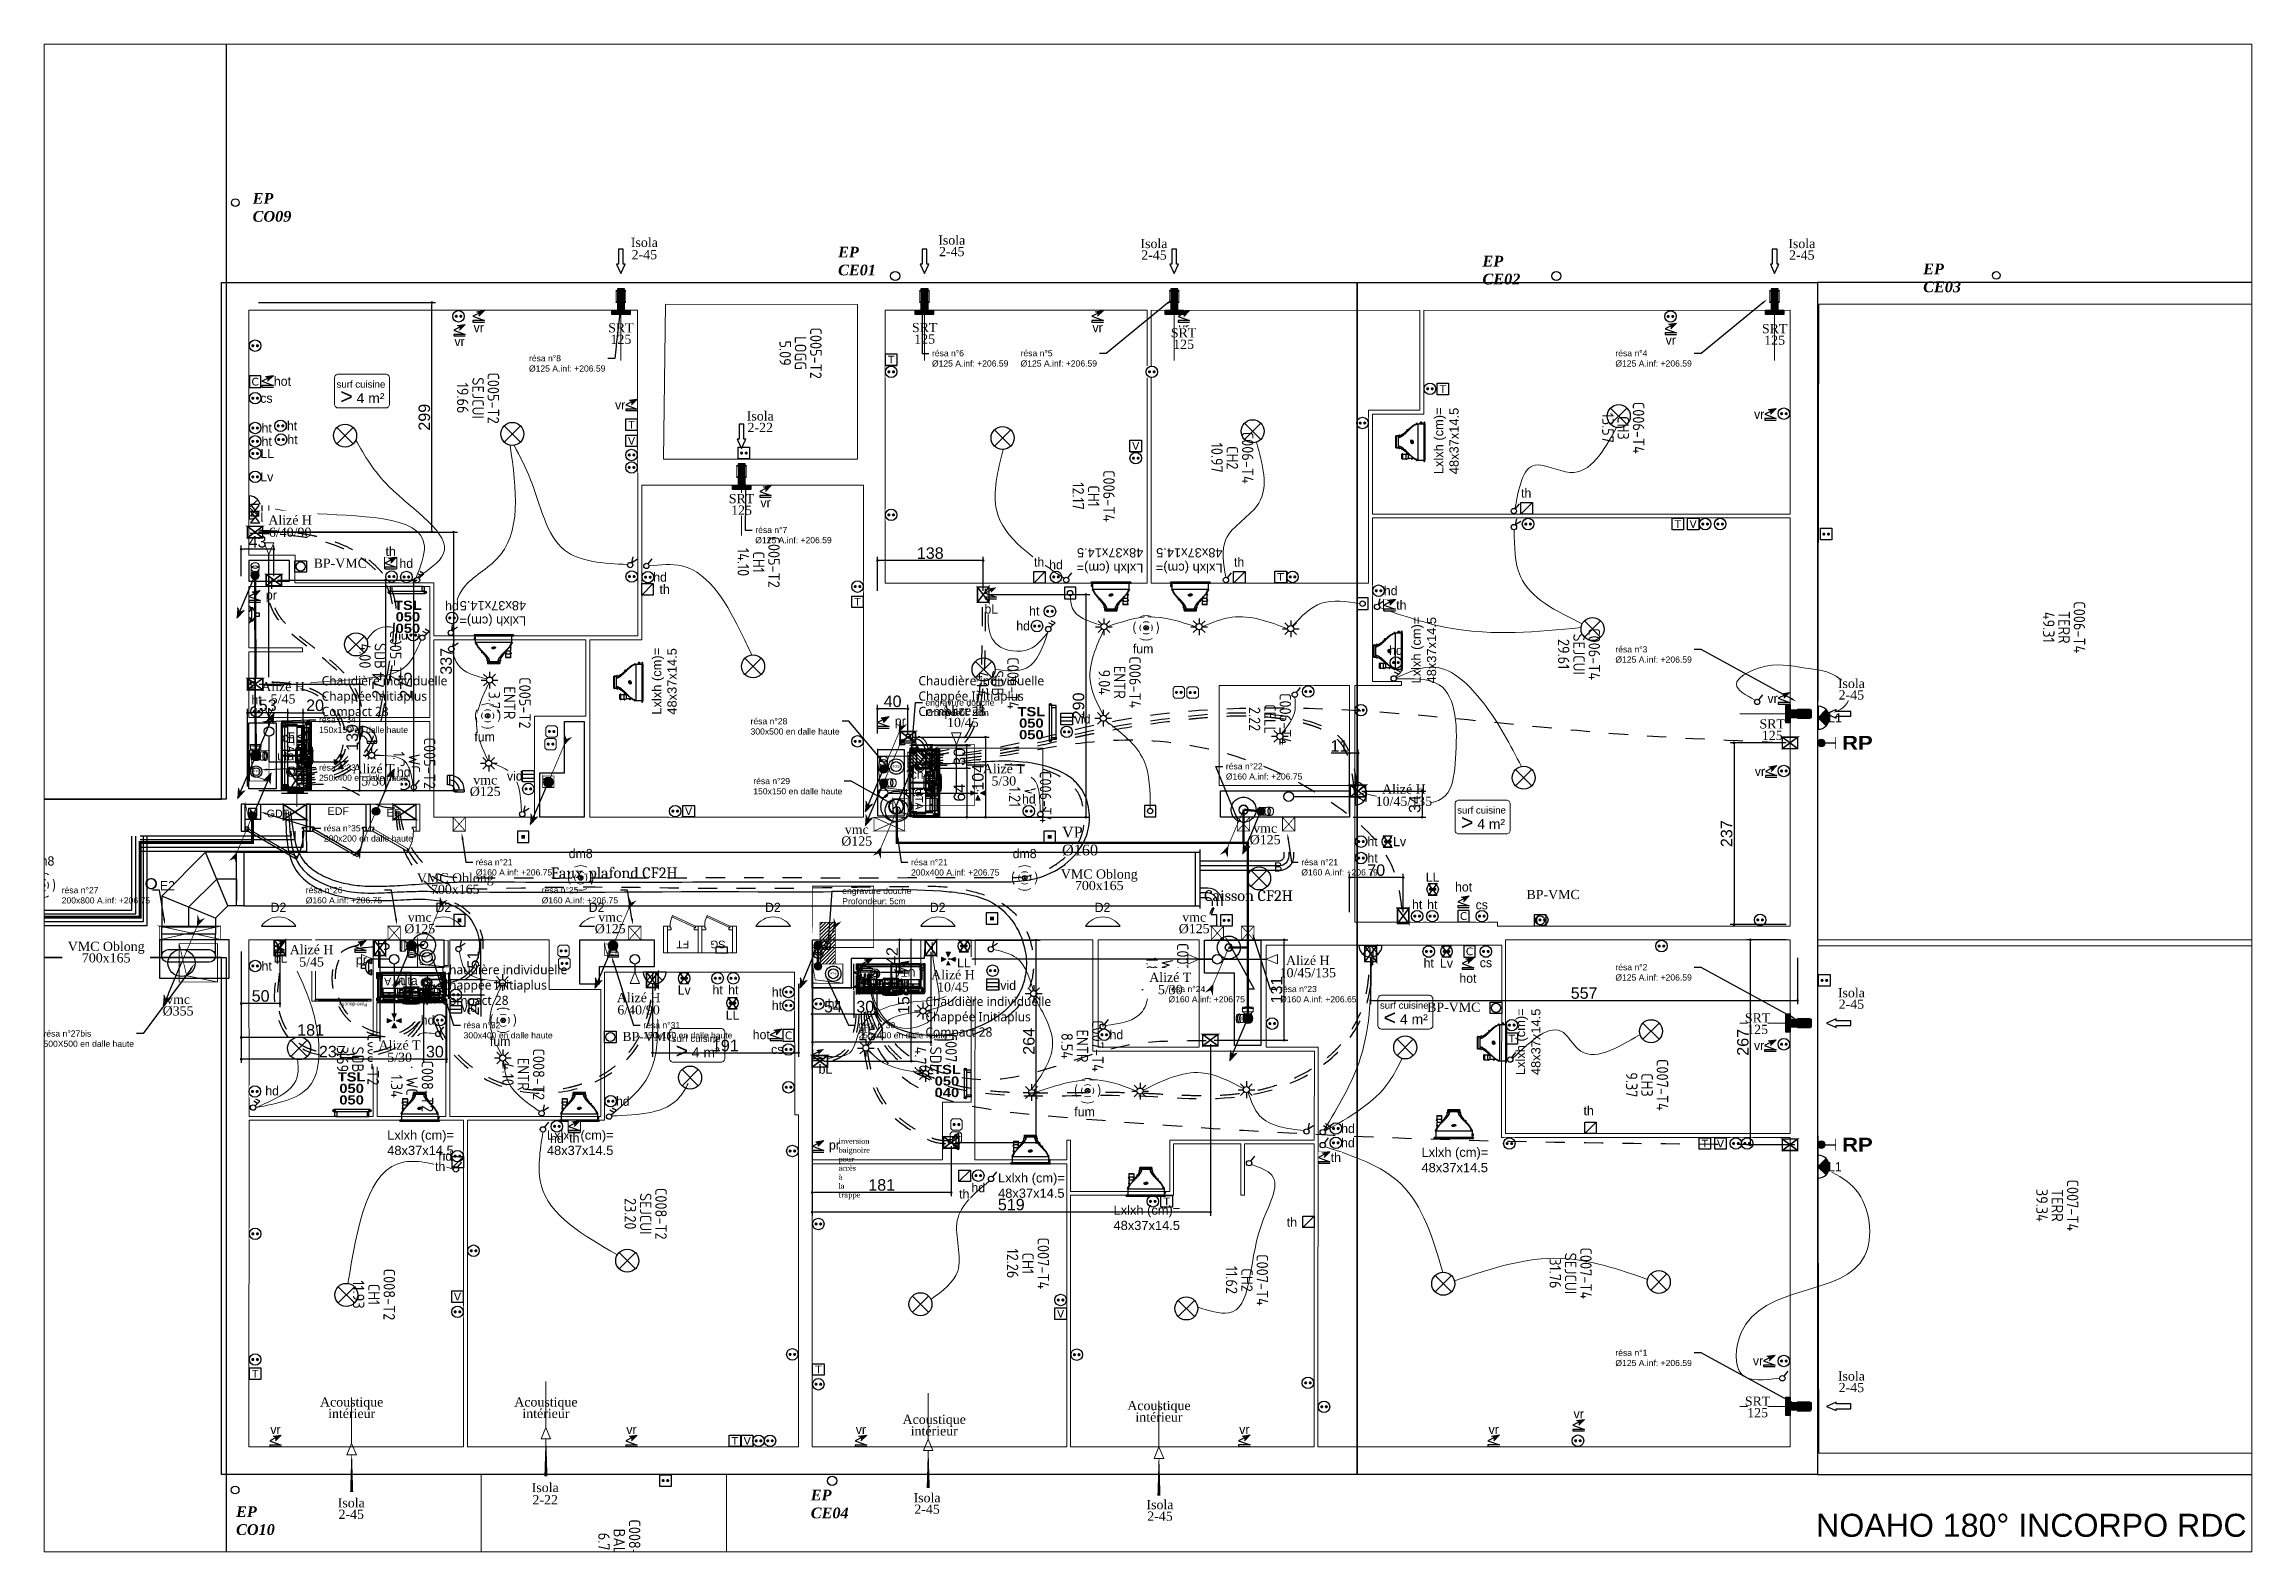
# Paper-space layout 'Présentation1' of a CAD drawing. Header units: millimetres. Extents: x 10 to 586, y 12 to 405.
# The model-space entities are those that its viewports show. They can reach past a viewport. Long polylines and large blocks are cut down to what shows.
import ezdxf
from ezdxf import colors
from ezdxf.entities.mleader import LeaderData, LeaderLine
from ezdxf.math import Vec2, Vec3

# ---------------------------------------------------------------- set-up
doc = ezdxf.new("R2010")
doc.units = ezdxf.units.MM
doc.set_wipeout_variables(frame=1)
for name, pattern in [('ACAD_ISO03W100', [30, 12, -18]), ('prelem_euev', [2, 1.25, -0.25, 0.25, -0.25]), ('prlm_ef', [0.165, 0.1, -0.065]), ('prlm_eu', [2, 1.25, -0.25, 0.25, -0.25]), ('prlm_gaz', [36, 24, -3, 0, -3, 0, -3, 0, -3]), ('prlm_vmc', [0.282222, 0.141111, -0.141111])]:
    doc.linetypes.add(name, pattern=pattern)
for name, color, linetype, lineweight in [('_GAZELEC-BOITE INCORPO', 36, 'Continuous', 18), ('_GAZELEC-RESERVATION', 1, 'Continuous', 18), ('_GAZELEC-RESERVATION 2', 132, 'Continuous', 18)]:
    doc.layers.add(name, color=color, linetype=linetype, lineweight=lineweight)
for name, color, linetype in [('_GAZELEC-EAU CHAUDE', 1, 'Continuous'), ('GAZ-EU FLECHE', 42, 'Continuous'), ('GAZ-FLECHE VMC', 93, 'Continuous'), ('gaz-modifications', 30, 'Continuous'), ('prlm-CHAUFF', 30, 'Continuous'), ('prlm-CHAUFF-CONV', 20, 'Continuous'), ('prlm-EAU-CHU', 42, 'Continuous'), ('prlm-EAU-EF', 161, 'Continuous'), ('prlm-EAU-EPEXT', 145, 'Continuous'), ('prlm-EAU-EUEV', 25, 'Continuous'), ('prlm-ELEC-BT', 63, 'Continuous'), ('prlm-ELEC-CFA', 181, 'Continuous'), ('prlm-ELEC-CFO', 201, 'Continuous'), ('prlm-ELEC-SSI', 230, 'Continuous'), ('prlm-GAZ', 20, 'Continuous'), ('prlm-GT', 242, 'Continuous'), ('prlm-MOD', 64, 'Continuous'), ('prlm-MOD-PB', 123, 'Continuous'), ('prlm-TELECOM', 30, 'Continuous'), ('prlm-VMC', 93, 'Continuous')]:
    doc.layers.add(name, color=color, linetype=linetype)
doc.layers.add('prlm-xpoly', color=7, linetype='Continuous', plot=False)
doc.layers.add('prlm-ZEROPLOT', color=254, linetype='Continuous', plot=False)
doc.styles.add('Arial', font='arial.ttf')
doc.styles.add('Geneva', font='arial.ttf')
doc.styles.add('prlm-chauff', font='trebucbi.ttf', dxfattribs={"height": 18})
doc.styles.add('prlm-chauff-rad', font='ariblk.ttf', dxfattribs={"height": 12})
doc.styles.add('prlm-eau-ef', font='ariblk.ttf', dxfattribs={"height": 18})
doc.styles.add('prlm-eau-ep', font='timesbi.ttf', dxfattribs={"height": 18})
doc.styles.add('prlm-eau-euev', font='pala.ttf', dxfattribs={"height": 18})
doc.styles.add('prlm-elec-cfa', font='comic.ttf', dxfattribs={"height": 12})
doc.styles.add('prlm-elec-cfo', font='comic.ttf', dxfattribs={"height": 12})
doc.styles.add('prlm-elec-ssi', font='comic.ttf', dxfattribs={"height": 12})
doc.styles.add('prlm-mod', font='cambriaz.ttf', dxfattribs={"height": 18})
doc.styles.add('prlm-sejc', font='arial.ttf', dxfattribs={"height": 20})
doc.styles.add('prlm-vmc', font='pala.ttf', dxfattribs={"height": 14})
doc.styles.add('prlm-xpoly', font='isocp.shx', dxfattribs={"height": 15})
doc.styles.get("Standard").update_dxf_attribs({"font": 'arial.ttf'})
doc.dimstyles.new('200', dxfattribs={"dimtxt": 150, "dimasz": 25, "dimexe": 50, "dimexo": 50, "dimgap": 20, "dimtad": 1, "dimdec": 0, "dimlfac": 0.1, "dimdsep": 46, "dimtxsty": 'Arial', "dimblk1": 'DOTBLANK', "dimblk2": 'DOTBLANK', "dimsah": 1, "dimcen": 25, "dimclrd": 5, "dimclre": 5, "dimadec": 0, "dimazin": 0, "dimtfac": 1, "dimtdec": 0, "dimtmove": 0, "dimatfit": 3, "dimldrblk": 'DOTBLANK', "dimfxl": 50, "dimtolj": 1, "dimtzin": 0, "dimarcsym": 0})

psp = doc.layouts.new('Présentation1')

# ---------------------------------------------------------------- texts
at = {"layer": '_GAZELEC-BOITE INCORPO', "insert": (471.86, 21.66), "char_height": 6, "attachment_point": 1}
psp.add_mtext_dynamic_manual_height_columns('NOAHO 180° INCORPO RDC ', width=154.38, gutter_width=12.5, heights=[0], dxfattribs=at)

msp = doc.modelspace()

# ---------------------------------------------------------------- texts
at = {"layer": 'prlm-CHAUFF', "insert": (484129.5, -338752.4), "char_height": 120, "width": 1804.181, "attachment_point": 1, "style": 'prlm-chauff'}
msp.add_mtext('Chaudière individuelle Chappée Initiaplus Compact 28 ', dxfattribs=at)
at = {"layer": 'prlm-EAU-EPEXT', "char_height": 140, "attachment_point": 1, "style": 'prlm-eau-ep'}
for s, width, insert in [('EP CO09', 153.021, (483229.3, -332451.1)), ('EP CE01', 91.584, (490866.6, -333151.1)), ('EP CE02', 91.584, (499272.9, -333269)), ('EP CE03', 91.584, (505021.7, -333370.4)), ('EP CO10', 153.021, (483013.4, -349579.8)), ('EP CE04', 91.584, (490510.6, -349363.1))]:
    msp.add_mtext_dynamic_manual_height_columns(s, width=width, gutter_width=75, heights=[0], dxfattribs=dict(at, insert=insert))
at = {"layer": 'prlm-EAU-EUEV', "insert": (493788.3, -340716.1), "char_height": 140, "attachment_point": 1, "style": 'prlm-eau-euev'}
msp.add_mtext_dynamic_manual_height_columns('VP %%C160', width=121.817, gutter_width=90, heights=[0], dxfattribs=at)
at = {"layer": 'prlm-ELEC-CFO', "lineweight": 20, "char_height": 120, "line_spacing_factor": 0.8, "style": 'prlm-elec-cfo', "bg_fill": 3, "bg_fill_color": 256, "bg_fill_transparency": 0}
for s, insert, attachment_point, box_fill_scale in [('pr', (491678.9, -339355), 5, 1.1), ('uta', (483659.5, -339791.2), 5, 1.1), ('uta', (491851.2, -340258), 5, 1.1), ('dm8', (480486.8, -341102.4), 2, 0.95), ('dm8', (487509.2, -341005.5), 2, 0.95), ('B', (496608.5, -341180.8), 2, 0.95), ('E2', (482118.5, -341425.3), 2, 0.95), ('D2', (483566.4, -341708.1), 2, 0.95), ('D2', (485716.4, -341708.1), 2, 0.95), ('D2', (487716.4, -341708.1), 2, 0.95), ('D2', (490016.4, -341708.1), 2, 0.95), ('D2', (492166.4, -341708.1), 2, 0.95), ('D2', (494316.4, -341708.1), 2, 0.95), ('uta', (485271.2, -342724.3), 5, 1.1)]:
    msp.add_mtext(s, dxfattribs=dict(at, insert=insert, attachment_point=attachment_point, box_fill_scale=box_fill_scale))
at = {"layer": 'prlm-MOD', "color": 1, "insert": (495643.8, -341544.4), "char_height": 140, "width": 1854.737, "attachment_point": 1, "style": 'prlm-mod'}
msp.add_mtext('Caisson CF2H', dxfattribs=at)
at = {"layer": 'prlm-VMC', "linetype": 'ByBlock', "lineweight": -2, "char_height": 120, "width": 236.74, "attachment_point": 2, "line_spacing_factor": 0.75, "style": 'prlm-vmc', "bg_fill": 3, "box_fill_scale": 1.1, "bg_fill_color": 256, "bg_fill_transparency": 0}
for insert in [(492349.7, -333004), (484516.1, -349473.8), (492027.2, -349407.8), (495065.7, -349497.7)]:
    msp.add_mtext('Isola\\P2-45', dxfattribs=dict(at, insert=insert))
at = {"layer": 'prlm-VMC', "char_height": 120, "attachment_point": 1, "style": 'prlm-vmc'}
for insert in [(484025.5, -337218.2), (499846.5, -341539.7)]:
    msp.add_mtext_dynamic_manual_height_columns('BP-VMC', width=101.13, gutter_width=50, heights=[0], dxfattribs=dict(at, insert=insert))
at = {"layer": 'prlm-xpoly', "lineweight": 20, "char_height": 150, "attachment_point": 5, "rotation": 270, "line_spacing_factor": 0.8, "style": 'prlm-xpoly'}
for s, insert in [('C005-T2\\PLOGG\\P5.09', (490377, -334539.1)), ('C005-T2\\PSEJCUI\\P19.66', (486170.2, -335124.8)), ('C006-T4\\PCH3\\P13.57', (501108.7, -335513.2)), ('C006-T4\\PCH2\\P10.97', (496010.1, -335903.2)), ('C006-T4\\PCH1\\P12.17', (494200.1, -336403.2)), ('C005-T2\\PCH1\\P14.10', (489830.3, -337264.8)), ('C006-T4\\PTERR\\P49.31', (506860.1, -338114.8)), ('C005-T2\\PSDB\\P4.00', (484895.8, -338488.2)), ('C006-T4\\PSEJCUI\\P29.61', (500532, -338464.8)), ('C006-T4\\PSDB\\P4.17', (492948.7, -338844.8)), ('C006-T4\\PENTR\\P9.04', (494540.1, -338832.5)), ('C005-T2\\PENTR\\P3.71', (486581.2, -339100.1)), ('C006-T4\\PCELL\\P2.22', (496500.1, -339311.5)), ('C005-T2\\PWC\\P1.39', (485338.7, -339888)), ('C006-T4\\PWC\\P1.21', (493372.2, -340328.4)), ('C007-T4\\PWC\\P1.85', (495162.5, -342569.8)), ('C007-T4\\PENTR\\P8.54', (494053.7, -343576.1)), ('C008-T2\\PSDB\\P3.69', (484602.4, -343751.4)), ('C007-T4\\PSDB\\P4.79', (492141, -343752.2)), ('C008-T2\\PWC\\P1.34', (485309.8, -344101.1)), ('C008-T2\\PENTR\\P4.10', (486761.1, -343944.6)), ('C007-T4\\PCH3\\P9.37', (501420.1, -344083.2)), ('C008-T2\\PSEJCUI\\P23.20', (488357, -345763.8)), ('C007-T4\\PTERR\\P39.34', (506771.4, -345654.8)), ('C007-T4\\PCH1\\P12.26', (493343.7, -346411.5)), ('C007-T4\\PCH2\\P11.62', (496200.5, -346628.2)), ('C007-T4\\PSEJCUI\\P31.76', (500422, -346541.6)), ('C008-T2\\PCH1\\P11.93', (484811.6, -346817)), ('C008-T2\\PBALC\\P6.72', (488012.2, -350086.4))]:
    msp.add_mtext(s, dxfattribs=dict(at, insert=insert))

# ---------------------------------------------------------------- blocks, each defined once
blk = doc.blocks.new('xi.lumd2')
at = {"layer": 'prlm-ELEC-CFO', "color": 0}
blk.add_line((0, 22.5), (0, -22.5), dxfattribs=at)
at = {"layer": 'prlm-ELEC-CFO', "color": 0, "linetype": 'ByBlock', "lineweight": 13}
blk.add_arc((-15.1, 0), 27.1, 303.8441, 56.1559, dxfattribs=at)
blk = doc.blocks.new('xi.lumE')
at = {"layer": 'prlm-ELEC-CFO', "color": 0, "linetype": 'ByBlock', "lineweight": 13}
for radius in [7, 6.25]:
    blk.add_circle((0, 0), radius, dxfattribs=at)
blk = doc.blocks.new('xi.LL')
at = {"color": 0, "lineweight": 5}
blk.add_wipeout([(-7.5, -7.5), (7.5, -7.5), (7.5, 7.5), (-7.5, 7.5)], dxfattribs=at).dxf.layer = 'prlm-ELEC-CFO'
at = {"layer": 'prlm-ELEC-CFO', "color": 0, "linetype": 'ByBlock', "lineweight": 5, "const_width": 2}
for points in [[(-4, 0, 1), (-2, 0, 1)], [(2, 0, 1), (4, 0, 1)]]:
    blk.add_lwpolyline(points, format="xyb", close=True, dxfattribs=at)
at = {"layer": 'prlm-ELEC-CFO', "color": 0, "linetype": 'ByBlock', "lineweight": -2}
blk.add_circle((0, 0), 7.5, dxfattribs=at)
blk = doc.blocks.new('xi.uta')
at = {"layer": 'prlm-ELEC-CFO', "lineweight": 5}
blk.add_hatch(color=0, dxfattribs=at).paths.add_polyline_path([(-3, 6), (-0.1, 3.7), (0, 0), (7.5, 7.5)])
at = {"layer": 'prlm-ELEC-CFO', "color": 0}
blk.add_lwpolyline([(1, 4.2), (-7.5, 0), (7.5, -5.5), (-7.5, -5.5), (-7.5, -7.5), (7.5, -7.5)], dxfattribs=at)
at = {"layer": 'prlm-ELEC-CFO', "color": 0, "lineweight": 5, "flags": 128}
blk.add_lwpolyline([(-3, 6), (-0.1, 3.7), (0, 0), (7.5, 7.5)], close=True, dxfattribs=at)
blk = doc.blocks.new('xi.PCHD')
at = {"color": 0, "lineweight": 5}
blk.add_wipeout([(-7.5, -7.5), (7.5, -7.5), (7.5, 7.5), (-7.5, 7.5)], dxfattribs=at).dxf.layer = 'prlm-ELEC-CFO'
at = {"layer": 'prlm-ELEC-CFO', "color": 0, "linetype": 'ByBlock', "lineweight": 5, "const_width": 2}
for points in [[(-4, 0, 1), (-2, 0, 1)], [(2, 0, 1), (4, 0, 1)]]:
    blk.add_lwpolyline(points, format="xyb", close=True, dxfattribs=at)
at = {"layer": 'prlm-ELEC-CFO', "color": 0, "linetype": 'ByBlock', "lineweight": -2}
blk.add_circle((0, 0), 7.5, dxfattribs=at)
blk = doc.blocks.new('xi.SA')
at = {"layer": 'prlm-ELEC-CFO', "color": 0}
blk.add_lwpolyline([(0.2, -1.3), (5.5, 5.3)], dxfattribs=at)
blk.add_circle((-2, -4), 3.5, dxfattribs=at)
blk = doc.blocks.new('xi.SPOT')
at = {"color": 0, "lineweight": 5}
blk.add_wipeout([(-4, 0), (-2.8, -2.8), (0, -4), (2.8, -2.8), (4, 0), (2.8, 2.8), (0, 4), (-2.8, 2.8)], dxfattribs=at).dxf.layer = 'prlm-ELEC-CFO'
at = {"layer": 'prlm-ELEC-CFO', "color": 0, "linetype": 'ByBlock', "lineweight": -2, "flags": 128}
for points in [[(-10.9, 0), (-4, 0)], [(-7.7, 7.7), (-2.8, 2.8)], [(0, 10.9), (0, 4)], [(7.7, 7.7), (2.8, 2.8)], [(4, 0), (10.9, 0)], [(-2.8, -2.8), (-7.7, -7.7)], [(0, -4), (0, -10.9)], [(2.8, -2.8), (7.7, -7.7)]]:
    blk.add_lwpolyline(points, dxfattribs=at)
at = {"layer": 'prlm-ELEC-CFO', "color": 0, "linetype": 'ByBlock', "lineweight": -2}
blk.add_circle((0, 0), 4, dxfattribs=at)
blk = doc.blocks.new('xi.CH')
at = {"layer": 'prlm-ELEC-CFO', "lineweight": 5}
blk.add_hatch(color=0, dxfattribs=at).paths.add_polyline_path([(-3, 6), (-0.1, 3.7), (0, 0), (7.5, 7.5)])
at = {"layer": 'prlm-ELEC-CFO', "color": 0}
for points in [[(1, 4.2), (-7.5, 0), (7.5, -5.5), (-7.5, -5.5), (-7.5, -7.5), (7.5, -7.5)], [(-3, 6), (7.5, 7.5), (0, 0)]]:
    blk.add_lwpolyline(points, dxfattribs=at)
blk = doc.blocks.new('xi.VR')
at = {"layer": 'prlm-ELEC-CFO', "lineweight": 5}
blk.add_hatch(color=0, dxfattribs=at).paths.add_polyline_path([(-3, 6), (-0.1, 3.7), (0, 0), (7.5, 7.5)])
at = {"layer": 'prlm-ELEC-CFO', "color": 0}
for points in [[(1, 4.2), (-7.5, 0), (7.5, -5.5), (-7.5, -5.5), (-7.5, -7.5), (7.5, -7.5)], [(-3, 6), (7.5, 7.5), (0, 0)]]:
    blk.add_lwpolyline(points, dxfattribs=at)
blk = doc.blocks.new('xi.HOT')
at = {"layer": 'prlm-ELEC-CFO', "lineweight": 5}
blk.add_hatch(color=0, dxfattribs=at).paths.add_polyline_path([(-3, 6), (-0.1, 3.7), (0, 0), (7.5, 7.5)])
at = {"layer": 'prlm-ELEC-CFO', "color": 0}
for points in [[(1, 4.2), (-7.5, 0), (7.5, -5.5), (-7.5, -5.5), (-7.5, -7.5), (7.5, -7.5)], [(-3, 6), (7.5, 7.5), (0, 0)]]:
    blk.add_lwpolyline(points, dxfattribs=at)
blk = doc.blocks.new('xi.PCS')
at = {"color": 0, "lineweight": 5}
blk.add_wipeout([(-7.5, -7.5), (7.5, -7.5), (7.5, 7.5), (-7.5, 7.5)], dxfattribs=at).dxf.layer = 'prlm-ELEC-CFO'
at = {"layer": 'prlm-ELEC-CFO', "color": 0, "linetype": 'ByBlock', "lineweight": 5, "const_width": 2}
for points in [[(-4, 0, 1), (-2, 0, 1)], [(2, 0, 1), (4, 0, 1)]]:
    blk.add_lwpolyline(points, format="xyb", close=True, dxfattribs=at)
at = {"layer": 'prlm-ELEC-CFO', "color": 0, "linetype": 'ByBlock', "lineweight": -2}
blk.add_circle((0, 0), 7.5, dxfattribs=at)
blk = doc.blocks.new('xi.SF32')
at = {"layer": 'prlm-ELEC-CFO', "color": 0, "flags": 128}
blk.add_lwpolyline([(-7.5, -7.5), (7.5, -7.5), (7.5, 7.5), (-7.5, 7.5)], close=True, dxfattribs=at)
at = {"layer": 'prlm-ELEC-CFO', "color": 0, "linetype": 'ByBlock', "insert": (0, 0), "char_height": 10, "width": 11.36, "attachment_point": 5}
blk.add_mtext('{\\fVerdana|b0|i0|c0|p34;C}', dxfattribs=at)
blk = doc.blocks.new('xi.LV')
at = {"color": 0, "lineweight": 5}
blk.add_wipeout([(-7.5, -7.5), (7.5, -7.5), (7.5, 7.5), (-7.5, 7.5)], dxfattribs=at).dxf.layer = 'prlm-ELEC-CFO'
at = {"layer": 'prlm-ELEC-CFO', "color": 0, "linetype": 'ByBlock', "lineweight": 5, "const_width": 2}
for points in [[(-4, 0, 1), (-2, 0, 1)], [(2, 0, 1), (4, 0, 1)]]:
    blk.add_lwpolyline(points, format="xyb", close=True, dxfattribs=at)
at = {"layer": 'prlm-ELEC-CFO', "color": 0, "linetype": 'ByBlock', "lineweight": -2}
blk.add_circle((0, 0), 7.5, dxfattribs=at)
blk = doc.blocks.new('xi.PC')
at = {"color": 0, "lineweight": 5}
blk.add_wipeout([(-7.5, -7.5), (7.5, -7.5), (7.5, 7.5), (-7.5, 7.5)], dxfattribs=at).dxf.layer = 'prlm-ELEC-CFO'
at = {"layer": 'prlm-ELEC-CFO', "color": 0, "linetype": 'ByBlock', "lineweight": 5, "const_width": 2}
for points in [[(-4, 0, 1), (-2, 0, 1)], [(2, 0, 1), (4, 0, 1)]]:
    blk.add_lwpolyline(points, format="xyb", close=True, dxfattribs=at)
at = {"layer": 'prlm-ELEC-CFO', "color": 0, "linetype": 'ByBlock', "lineweight": -2}
blk.add_circle((0, 0), 7.5, dxfattribs=at)
blk = doc.blocks.new('xi.PCHT')
at = {"color": 0, "lineweight": 5}
blk.add_wipeout([(-7.5, -7.5), (7.5, -7.5), (7.5, 7.5), (-7.5, 7.5)], dxfattribs=at).dxf.layer = 'prlm-ELEC-CFO'
at = {"layer": 'prlm-ELEC-CFO', "color": 0, "linetype": 'ByBlock', "lineweight": 5, "const_width": 2}
for points in [[(-4, 0, 1), (-2, 0, 1)], [(2, 0, 1), (4, 0, 1)]]:
    blk.add_lwpolyline(points, format="xyb", close=True, dxfattribs=at)
at = {"layer": 'prlm-ELEC-CFO', "color": 0, "linetype": 'ByBlock', "lineweight": -2}
blk.add_circle((0, 0), 7.5, dxfattribs=at)
blk = doc.blocks.new('xi.DA')
at = {"layer": 'prlm-ELEC-CFO', "color": 0}
for points in [[(4, 1.4), (-1.2, 4.3)], [(0.6, -1.7), (7, 4.1), (1.8, 7)]]:
    blk.add_lwpolyline(points, dxfattribs=at)
blk.add_circle((-2, -4), 3.5, dxfattribs=at)
blk = doc.blocks.new('xi.PTCE')
at = {"layer": 'prlm-ELEC-CFO', "color": 0}
for points in [[(-10.6, 10.6), (10.6, -10.6)], [(10.6, 10.6), (-10.6, -10.6)]]:
    blk.add_lwpolyline(points, dxfattribs=at)
at = {"layer": 'prlm-ELEC-CFO', "color": 0, "linetype": 'ByBlock'}
blk.add_circle((0, 0), 15, dxfattribs=at)
blk = doc.blocks.new('xi.ECAP')
at = {"color": 0}
blk.add_wipeout([(-15, 0), (-10.1, 11.1), (0, 15), (10.1, 11.1), (15, 0)], dxfattribs=at).dxf.layer = 'prlm-ELEC-CFO'
at = {"layer": 'prlm-ELEC-CFO', "color": 0, "linetype": 'ByBlock', "lineweight": -2, "flags": 128}
blk.add_lwpolyline([(15, 0, 1), (-15, 0)], format="xyb", close=True, dxfattribs=at)
at = {"layer": 'prlm-ELEC-CFO', "color": 0}
blk.add_lwpolyline([(-10.1, 11.1), (0, 0), (10.1, 11.1)], dxfattribs=at)
blk = doc.blocks.new('xi.4m²')
at = {"color": 0}
blk.add_wipeout([(-34.5, 20.5), (34.5, 20.5), (34.5, -20.5), (-34.5, -20.5)], dxfattribs=at).dxf.layer = 'prlm-ELEC-CFO'
at = {"layer": 'prlm-ELEC-CFO', "color": 0, "lineweight": 13}
blk.add_lwpolyline([(-31, 22), (31, 22, -0.414214), (36, 17), (36, -17, -0.414214), (31, -22), (-31, -22, -0.414214), (-36, -17), (-36, 17, -0.414214)], format="xyb", close=True, dxfattribs=at)
at = {"layer": 'prlm-ELEC-CFO', "color": 0, "attachment_point": 6, "line_spacing_factor": 0.8, "style": 'prlm-sejc'}
for s, insert, char_height in [('surf cuisine', (30.4, 8.9), 9), ('4 m²', (29.3, -9.2), 13)]:
    blk.add_mtext(s, dxfattribs=dict(at, insert=insert, char_height=char_height))
at = {"layer": 'prlm-ELEC-CFO', "color": 0, "style": 'prlm-sejc', "flags": 8}
blk.add_attdef('?', (-28.3, -16.8), '', height=20, dxfattribs=at)
blk = doc.blocks.new('xi.PR')
at = {"layer": 'prlm-ELEC-CFO', "lineweight": 5}
blk.add_hatch(color=0, dxfattribs=at).paths.add_polyline_path([(-3, 6), (-0.1, 3.7), (0, 0), (7.5, 7.5)])
at = {"layer": 'prlm-ELEC-CFO', "color": 0}
blk.add_lwpolyline([(1, 4.2), (-7.5, 0), (7.5, -5.5), (-7.5, -5.5), (-7.5, -7.5), (7.5, -7.5)], dxfattribs=at)
at = {"layer": 'prlm-ELEC-CFO', "color": 0, "lineweight": 5, "flags": 128}
blk.add_lwpolyline([(-3, 6), (-0.1, 3.7), (0, 0), (7.5, 7.5)], close=True, dxfattribs=at)
blk = doc.blocks.new('xi.BL')
at = {"color": 0, "lineweight": 5}
blk.add_wipeout([(-7.5, -7.5), (7.5, -7.5), (7.5, 7.5), (-7.5, 7.5)], dxfattribs=at).dxf.layer = 'prlm-ELEC-CFO'
at = {"layer": 'prlm-ELEC-CFO', "lineweight": 5}
blk.add_hatch(color=0, dxfattribs=at).paths.add_polyline_path([(-3, 6), (-0.1, 3.7), (0, 0), (7.5, 7.5)])
at = {"layer": 'prlm-ELEC-CFO', "color": 0}
blk.add_lwpolyline([(1, 4.2), (-7.5, 0), (7.5, -5.5), (-7.5, -5.5), (-7.5, -7.5), (7.5, -7.5)], dxfattribs=at)
blk = doc.blocks.new('xi.PCGTL')
at = {"layer": 'prlm-ELEC-CFO', "color": 0, "lineweight": 0}
blk.add_lwpolyline([(-7.5, -5), (-5, -7.5), (5, -7.5), (7.5, -5), (7.5, 5), (5, 7.5), (-5, 7.5), (-7.5, 5)], close=True, dxfattribs=at)
at = {"layer": 'prlm-ELEC-CFO', "color": 0, "linetype": 'ByBlock', "lineweight": 5, "const_width": 2}
for points in [[(-4, 0, 1), (-2, 0, 1)], [(2, 0, 1), (4, 0, 1)]]:
    blk.add_lwpolyline(points, format="xyb", close=True, dxfattribs=at)
blk = doc.blocks.new('xi.BSO')
at = {"layer": 'prlm-ELEC-CFO', "lineweight": 5}
blk.add_hatch(color=0, dxfattribs=at).paths.add_polyline_path([(-2.5, -2.5), (2.5, -2.5), (2.5, 2.5), (-2.5, 2.5)])
at = {"layer": 'prlm-ELEC-CFO', "color": 0, "flags": 128}
blk.add_lwpolyline([(-7.5, -7.5), (7.5, -7.5), (7.5, 7.5), (-7.5, 7.5)], close=True, dxfattribs=at)
blk = doc.blocks.new('xi.VV')
at = {"layer": 'prlm-ELEC-CFO', "color": 0}
blk.add_lwpolyline([(6.9, 3.4), (0, -1.1), (1.9, 6.9)], dxfattribs=at)
blk.add_circle((-2, -4), 3.5, dxfattribs=at)
blk = doc.blocks.new('xi.PC-EXT')
at = {"layer": 'prlm-ELEC-CFO', "color": 0, "linetype": 'ByBlock', "lineweight": -2, "flags": 128}
blk.add_lwpolyline([(-7.5, 7.5), (7.5, 7.5), (7.5, -7.5), (-7.5, -7.5)], close=True, dxfattribs=at)
at = {"layer": 'prlm-ELEC-CFO', "color": 0, "linetype": 'ByBlock', "lineweight": 5, "const_width": 2}
for points in [[(-4, 0, 1), (-2, 0, 1)], [(2, 0, 1), (4, 0, 1)]]:
    blk.add_lwpolyline(points, format="xyb", close=True, dxfattribs=at)
blk = doc.blocks.new('xi.LUM1')
at = {"layer": 'prlm-ELEC-CFO', "linetype": 'ByBlock', "lineweight": 5}
blk.add_hatch(color=0, dxfattribs=at).paths.add_polyline_path([(10.6, 10.6, 0.414214), (-10.6, 10.6), (0, 0)])
at = {"layer": 'prlm-ELEC-CFO', "color": 0, "linetype": 'ByBlock', "lineweight": -2, "flags": 128}
blk.add_lwpolyline([(15, 0, 1), (-15, 0)], format="xyb", close=True, dxfattribs=at)
at = {"layer": 'prlm-ELEC-CFO', "color": 0}
blk.add_lwpolyline([(-10.6, 10.6), (0, 0), (10.6, 10.6)], dxfattribs=at)
blk = doc.blocks.new('xi.BP')
at = {"layer": 'prlm-ELEC-CFO', "color": 0, "flags": 128}
blk.add_lwpolyline([(-7.5, -7.5), (7.5, -7.5), (7.5, 7.5), (-7.5, 7.5)], close=True, dxfattribs=at)
at = {"layer": 'prlm-ELEC-CFO', "color": 0}
blk.add_circle((0, 0), 3.5, dxfattribs=at)
blk = doc.blocks.new('xi.pc-sail')
at = {"layer": 'prlm-ELEC-CFO', "color": 0, "linetype": 'ByBlock', "lineweight": -2, "flags": 128}
blk.add_lwpolyline([(-7.5, 15), (7.5, 15), (7.5, 0), (-7.5, 0)], close=True, dxfattribs=at)
at = {"layer": 'prlm-ELEC-CFO', "color": 0, "linetype": 'ByBlock', "lineweight": 5, "const_width": 2}
for points in [[(-4, 7.5, 1), (-2, 7.5, 1)], [(2, 7.5, 1), (4, 7.5, 1)]]:
    blk.add_lwpolyline(points, format="xyb", close=True, dxfattribs=at)
blk = doc.blocks.new('xi.sa-sail')
at = {"layer": 'prlm-ELEC-CFO', "color": 0, "linetype": 'ByBlock', "lineweight": -2, "flags": 128}
blk.add_lwpolyline([(-1.1, 15), (3, 24.3), (4.6, 23.6), (0.9, 15), (7.8, 15), (7.8, 0), (-7.8, 0), (-7.8, 15)], close=True, dxfattribs=at)
blk = doc.blocks.new('xi.lumb')
at = {"layer": 'prlm-ELEC-CFO', "color": 0, "linetype": 'ByBlock'}
for p, q in [((10.6, 10.6), (-10.6, -10.6)), ((-10.6, 10.6), (10.6, -10.6))]:
    blk.add_line(p, q, dxfattribs=at)
blk.add_circle((0, 0), 15, dxfattribs=at)
blk = doc.blocks.new('xi.dm8')
at = {"layer": 'prlm-ELEC-CFO', "color": 0}
for points in [[(-2.1, 2.1), (2.1, -2.1)], [(2.1, 2.1), (-2.1, -2.1)]]:
    blk.add_lwpolyline(points, dxfattribs=at)
blk.add_circle((0, 0), 3, dxfattribs=at)
at = {"layer": 'prlm-ELEC-CFO', "color": 0, "lineweight": 13}
for radius, start, end in [(16, 150, 210), (16, 60, 120), (8, 150, 210), (8, 60, 120), (8, 330, 30), (16, 330, 30), (16, 240, 300), (8, 240, 300)]:
    blk.add_arc((0, 0), radius, start, end, dxfattribs=at)
blk = doc.blocks.new('xi.pcsg')
at = {"color": 0}
blk.add_wipeout([(-7.5, 7.5), (7.5, 7.5), (7.5, 0), (-7.5, 0)], dxfattribs=at).dxf.layer = 'prlm-ELEC-CFO'
at = {"layer": 'prlm-ELEC-CFO', "color": 0}
blk.add_lwpolyline([(-7.5, 0), (7.5, 0), (7.5, 7.5), (-7.5, 7.5)], close=True, dxfattribs=at)
at = {"layer": 'prlm-ELEC-CFO', "color": 0, "linetype": 'ByBlock', "lineweight": 5, "const_width": 2}
for points in [[(-2, 7.5, 1), (-4, 7.5)], [(4, 7.5, 1), (2, 7.5)]]:
    blk.add_lwpolyline(points, format="xyb", dxfattribs=at)
blk = doc.blocks.new('xi.resagaz10')
at = {"layer": 'prlm-MOD-PB'}
blk.add_hatch(color=0, dxfattribs=at).paths.add_polyline_path([(1.8, -1.7), (3.8, -5.6), (7.7, -7.7), (1.8, -7.7)], flags=16)
at = {"layer": 'prlm-MOD-PB', "color": 0}
for p, q in [((1.8, -1.7), (1.8, -7.7)), ((3.8, -5.6), (1.8, -1.7)), ((1.8, -7.7), (7.7, -7.7)), ((7.7, -7.7), (3.8, -5.6))]:
    blk.add_line(p, q, dxfattribs=at)
blk.add_lwpolyline([(0, 0), (10, 0), (10, -10), (0, -10)], close=True, dxfattribs=at)
blk = doc.blocks.new('xi.gdf70')
at = {"linetype": 'Continuous'}
for p, q in [((0, 0), (80, 0)), ((0, -30), (0, -35)), ((5, -30), (0, -30)), ((0, -35), (3.5, -35)), ((3.5, -32), (5, -32)), ((3.5, -35), (3.5, -32)), ((5, -32), (5, -30)), ((75, -30), (80, -30)), ((75, -32), (75, -30)), ((76.5, -32), (75, -32)), ((76.5, -35), (76.5, -32)), ((80, -35), (76.5, -35)), ((80, -30), (80, -35))]:
    blk.add_line(p, q, dxfattribs=at)
at = {"linetype": 'Continuous', "flags": 128}
for points in [[(0, -35), (0, 0), (-5, 0), (-5, -35)], [(0, 0), (20, 0), (20, -20), (0, -20)], [(85, -35), (80, -35), (80, 0), (85, 0)], [(5, -32.4), (68.2, -68.9), (66.7, -71.5), (3.5, -35)]]:
    blk.add_lwpolyline(points, close=True, dxfattribs=at)
at = {"linetype": 'Continuous'}
blk.add_arc((3.5, -35), 73, 330, 0, dxfattribs=at)
at = {"insert": (42.8, -12.2), "char_height": 9.97, "width": 55.653, "attachment_point": 5, "line_spacing_factor": 0.72537, "style": 'Geneva'}
blk.add_mtext('GDF', dxfattribs=at)
blk = doc.blocks.new('xi.pdch')
at = {"layer": 'prlm-MOD', "color": 0, "linetype": 'ByBlock', "lineweight": -2, "ltscale": 50}
blk.add_lwpolyline([(-32.5, -3.2), (-32.5, -0.2), (47.5, -0.2), (47.5, -3.2)], close=True, dxfattribs=at)
at = {"layer": 'prlm-MOD', "color": 0, "linetype": 'ByBlock', "lineweight": 5, "ltscale": 50, "const_width": 1.3}
blk.add_lwpolyline([(-28.4, -1.7), (44.1, -1.7), (44.1, -1.7)], dxfattribs=at)
at = {"layer": 'prlm-MOD', "color": 0, "insert": (-27.7, 7.1), "char_height": 5.15, "width": 137.315, "attachment_point": 1}
blk.add_mtext('Pare-douche', dxfattribs=at)
blk = doc.blocks.new('xi.dchrob')
at = {"layer": 'prlm-MOD', "color": 161}
for p, q in [((8.2, -2.3), (8.2, 2.3)), ((13.4, 1.2), (13.4, -1.2))]:
    blk.add_line(p, q, dxfattribs=at)
for points in [[(0, 10.7), (0, 4.2)], [(4.2, -5.7), (4.2, 5.7)], [(5.8, 7.6), (8.2, 2.4)], [(0, -4.2), (0, -10.7)], [(5.8, -7.3), (8.2, -2.4)]]:
    blk.add_lwpolyline(points, dxfattribs=at)
for points in [[(2.5, 9.2), (4.2, 9.2), (4.2, 5.7), (2.5, 5.7)], [(13.4, -2.4), (8.2, -2.4), (8.2, 2.4), (13.4, 2.4)], [(2.5, -5.7), (4.2, -5.7), (4.2, -9.2), (2.5, -9.2)]]:
    blk.add_lwpolyline(points, close=True, dxfattribs=at)
for centre, radius, start, end in [((0, 7.4), 3.25, 32.579, 90), ((0, 7.4), 3.25, 270, 327.421), ((4.6, 7.6), 1.13, 0, 114.0743), ((0, -7.4), 3.25, 32.579, 90), ((0, -7.4), 3.25, 270, 327.421), ((4.6, -7.3), 1.13, 245.9257, 360)]:
    blk.add_arc(centre, radius, start, end, dxfattribs=at)
blk = doc.blocks.new('C 90.MTI900_Alu_390')
at = {"layer": 'prlm-MOD', "color": 1, "linetype": 'Continuous'}
for p, q in [((-4.47, 0), (-4.47, 0)), ((-4.47, 0), (-4.47, 0)), ((-4.47, 0), (-4.28, 0)), ((-4.28, 0), (-4.23, 0)), ((-4.23, 0), (4.22, 0)), ((-4.23, -0.07), (-4.23, 0)), ((4.28, 0), (4.22, 0)), ((4.22, -0.07), (4.22, 0)), ((4.47, 0), (4.28, 0)), ((4.48, 0), (4.47, 0)), ((4.48, 0), (4.48, 0)), ((-4.47, -0.39), (-4.47, 0)), ((-4.47, -0.8), (-4.47, -0.39)), ((-4.31, -0.39), (-4.47, -0.39)), ((-4.42, -0.85), (-4.47, -0.8)), ((-4.46, -0.19), (-4.46, -0.02)), ((-4.46, -0.37), (-4.46, -0.21)), ((-4.45, -0.02), (-4.4, -0.02)), ((-4.38, -0.19), (-4.45, -0.19)), ((-4.45, -0.21), (-4.38, -0.21)), ((-4.4, -0.37), (-4.45, -0.37)), ((-4.43, -0.56), (-4.43, -0.49)), ((-4.4, -0.49), (-4.43, -0.49)), ((-4.43, -0.49), (-4.44, -0.5)), ((-4.44, -0.5), (-4.44, -0.55)), ((-4.44, -0.55), (-4.43, -0.56)), ((-4.43, -0.56), (-4.4, -0.56)), ((-4.4, -0.85), (-4.42, -0.85)), ((-4.39, -0.4), (-4.4, -0.41)), ((-4.4, -0.41), (-4.4, -3.46)), ((-4.39, -0.04), (-4.38, -0.03)), ((-4.39, -0.06), (-4.39, -0.04)), ((-4.38, -0.07), (-4.39, -0.06)), ((-4.39, -0.33), (-4.38, -0.32)), ((-4.39, -0.35), (-4.39, -0.33)), ((-4.38, -0.36), (-4.39, -0.35)), ((-4.34, -0.4), (-4.39, -0.4)), ((-4.38, -0.03), (-4.35, -0.04)), ((-4.35, -0.06), (-4.38, -0.07)), ((-4.38, -0.32), (-4.35, -0.33)), ((-4.35, -0.35), (-4.38, -0.36)), ((-4.35, -0.13), (-4.37, -0.16)), ((-4.37, -0.16), (-4.37, -0.19)), ((-4.37, -0.21), (-4.37, -0.24)), ((-4.37, -0.24), (-4.35, -0.27)), ((-4.35, -0.02), (-4.3, -0.02)), ((-4.35, -0.04), (-4.35, -0.06)), ((-4.35, -0.09), (-4.35, -0.13)), ((-4.34, -0.14), (-4.35, -0.16)), ((-4.34, -0.16), (-4.35, -0.19)), ((-4.35, -0.17), (-4.35, -0.23)), ((-4.35, -0.21), (-4.34, -0.24)), ((-4.35, -0.24), (-4.33, -0.26)), ((-4.35, -0.27), (-4.35, -0.3)), ((-4.35, -0.33), (-4.35, -0.35)), ((-4.3, -0.37), (-4.35, -0.37)), ((-4.34, -0.24), (-4.34, -0.16)), ((-4.33, -0.16), (-4.34, -0.16)), ((-4.33, -0.17), (-4.34, -0.17)), ((-4.33, -0.23), (-4.34, -0.23)), ((-4.34, -0.24), (-4.33, -0.24)), ((-4.3, -0.4), (-4.34, -0.4)), ((-4.34, -0.4), (-4.34, -3.47)), ((-4.3, -0.08), (-4.33, -0.08)), ((-4.3, -0.09), (-4.33, -0.09)), ((-4.33, -0.1), (-4.3, -0.1)), ((-4.33, -0.19), (-4.33, -0.1)), ((-4.33, -0.1), (-4.33, -0.13)), ((-4.32, -0.2), (-4.33, -0.19)), ((-4.33, -0.3), (-4.33, -0.2)), ((-4.33, -0.2), (-4.32, -0.2)), ((-4.33, -0.26), (-4.33, -0.3)), ((-4.3, -0.3), (-4.33, -0.3)), ((-4.33, -0.3), (-4.3, -0.3)), ((-4.33, -0.32), (-4.3, -0.32)), ((-4.3, -0.6), (-4.3, -0.39)), ((-4.3, -0.6), (-4.3, -3.28)), ((-3.82, -0.85), (-4.3, -0.85)), ((-4.29, -0.02), (-4.29, -0.07)), ((-4.29, -0.14), (-4.29, -0.1)), ((-4.29, -0.14), (-4.29, -0.14)), ((-4.29, -0.14), (-4.26, -0.14)), ((-4.28, -0.14), (-4.29, -0.14)), ((-4.25, -0.25), (-4.29, -0.25)), ((-4.29, -0.26), (-4.29, -0.26)), ((-4.29, -0.3), (-4.29, -0.26)), ((-4.29, -0.26), (-4.28, -0.26)), ((-4.29, -0.33), (-4.29, -0.37)), ((-4.28, -0.61), (-4.29, -0.61)), ((-4.27, -0.52), (-4.28, -0.52)), ((-4.28, -0.53), (-4.27, -0.53)), ((-4.27, 0), (-4.27, -0.14)), ((-4.27, -0.07), (-4.27, -0.09)), ((-4.27, -0.07), (-4.14, -0.07)), ((-4.27, -0.09), (-4.26, -0.12)), ((-4.27, -0.26), (-4.27, -0.52)), ((-4.21, -0.47), (-4.27, -0.47)), ((-4.27, -0.53), (-4.27, -0.52)), ((-4.27, -0.53), (-4.27, -0.6)), ((-4.27, -0.57), (-4.21, -0.57)), ((-4.26, -0.14), (-4.26, -0.12)), ((-4.25, -0.25), (-4.23, -0.24)), ((-4.23, -0.1), (-4.23, -0.24)), ((-3.96, -0.1), (-4.23, -0.1)), ((-4.23, -0.1), (-4.16, -0.1)), ((-4.23, -0.1), (-4.23, -0.1)), ((-4.23, -0.1), (-4.23, -0.12)), ((-4.23, -0.12), (-4.17, -0.12)), ((-4.21, -0.57), (-4.21, -0.47)), ((-4.2, -0.12), (-4.07, -0.12)), ((-4.2, -0.12), (-4.2, -0.13)), ((-4.2, -0.12), (-4.2, -0.12)), ((-4.2, -0.13), (-4.07, -0.13)), ((-4.16, -0.11), (-4.17, -0.12)), ((-4.17, -0.16), (-4.1, -0.16)), ((-4.16, -0.02), (-4.11, -0.02)), ((-4.16, -0.02), (-4.16, -0.07)), ((-4.16, -0.1), (-4.16, -0.11)), ((-4.11, -0.11), (-4.16, -0.11)), ((-4.13, -0.07), (-4.14, -0.07)), ((-4.13, -0.07), (-3.96, -0.07)), ((-4.13, -0.07), (-4.13, -0.07)), ((-4.11, -0.07), (-4.11, -0.02)), ((-4.11, -0.11), (-4.11, -0.1)), ((-4.11, -0.1), (4.11, -0.1)), ((-4.09, -0.12), (-4.11, -0.11)), ((-4.1, -0.12), (4.1, -0.12)), ((-4.07, -0.13), (-4.07, -0.12)), ((-4.07, -0.12), (-4.07, -0.12)), ((-3.99, -0.3), (-3.99, -0.15)), ((-3.99, -0.7), (-3.99, -0.55)), ((-3.96, -0.07), (-3.96, -0.1)), ((-3.96, -0.09), (3.96, -0.09)), ((-3.89, -0.15), (-3.89, -0.3)), ((-3.89, -0.55), (-3.89, -0.7)), ((-3.77, -0.8), (-3.82, -0.85)), ((-3.77, -0.12), (-3.77, -0.8)), ((-1.5, -2.16), (-1.5, -3.22)), ((-1.48, -2.16), (-1.5, -2.16)), ((-1.48, -2.16), (-1.48, -3.22)), ((-1.48, -2.16), (-1.46, -2.16)), ((-1.46, -2.16), (-1.05, -2.16)), ((-1.46, -2.16), (-1.46, -3.22)), ((-1.05, -2.52), (-1.05, -2.06)), ((-1.05, -2.06), (-0.85, -2.06)), ((-1.05, -3.22), (-1.05, -2.52)), ((-0.99, -2.52), (-1.05, -2.52)), ((-0.99, -2.47), (-0.91, -2.47)), ((-0.99, -2.52), (-0.99, -2.47)), ((-0.99, -2.52), (-0.99, -3.22)), ((-0.91, -2.52), (-0.99, -2.52)), ((0.93, -2.58), (-0.93, -2.58)), ((-0.93, -3.22), (-0.93, -2.58)), ((-0.85, -2.47), (-0.91, -2.47)), ((-0.91, -2.52), (-0.91, -2.47)), ((-0.85, -1.86), (0.85, -1.86)), ((-0.85, -1.86), (-0.85, -2.06)), ((0.85, -2.06), (-0.85, -2.06)), ((-0.85, -2.06), (-0.85, -2.47)), ((-0.85, -2.47), (0.85, -2.47)), ((-0.85, -2.47), (-0.85, -2.52)), ((0.85, -2.52), (-0.85, -2.52)), ((-0.85, -3.22), (-0.85, -2.58)), ((-0.28, -2.92), (-0.28, -2.87)), ((-0.13, -2.87), (-0.28, -2.87)), ((-0.13, -2.92), (-0.13, -2.87)), ((0.85, -1.86), (0.85, -2.06)), ((0.85, -2.47), (0.85, -2.06)), ((1.05, -2.06), (0.85, -2.06)), ((0.91, -2.47), (0.85, -2.47)), ((0.85, -2.47), (0.85, -2.52)), ((0.85, -2.58), (0.85, -3.22)), ((0.91, -2.47), (0.99, -2.47)), ((0.91, -2.47), (0.91, -2.52)), ((0.99, -2.52), (0.91, -2.52)), ((0.93, -2.58), (0.93, -3.22)), ((0.99, -2.47), (0.99, -2.52)), ((0.99, -3.22), (0.99, -2.52)), ((1.05, -2.52), (0.99, -2.52)), ((1.05, -2.06), (1.05, -2.52)), ((1.05, -2.16), (1.47, -2.16)), ((1.05, -2.52), (1.05, -3.22)), ((1.47, -2.16), (1.48, -2.16)), ((1.47, -2.16), (1.47, -3.22)), ((1.48, -2.16), (1.48, -3.22)), ((1.48, -2.16), (1.5, -2.16)), ((1.5, -2.16), (1.5, -3.22)), ((3.78, -0.12), (3.78, -0.8)), ((3.78, -0.8), (3.83, -0.85)), ((3.83, -0.85), (4.31, -0.85)), ((3.9, -0.15), (3.9, -0.3)), ((3.9, -0.55), (3.9, -0.7)), ((3.96, -0.07), (3.96, -0.1)), ((4.13, -0.07), (3.96, -0.07)), ((3.96, -0.1), (4.23, -0.1)), ((4, -0.3), (4, -0.15)), ((4, -0.7), (4, -0.55)), ((4.07, -0.12), (4.07, -0.12)), ((4.07, -0.12), (4.2, -0.12)), ((4.07, -0.12), (4.07, -0.13)), ((4.07, -0.13), (4.2, -0.13)), ((4.11, -0.11), (4.1, -0.12)), ((4.1, -0.16), (4.17, -0.16)), ((4.11, -0.02), (4.17, -0.02)), ((4.11, -0.02), (4.11, -0.07)), ((4.11, -0.1), (4.11, -0.11)), ((4.17, -0.11), (4.11, -0.11)), ((4.14, -0.07), (4.13, -0.07)), ((4.27, -0.07), (4.14, -0.07)), ((4.14, -0.07), (4.14, -0.07)), ((4.17, -0.07), (4.17, -0.02)), ((4.17, -0.1), (4.22, -0.1)), ((4.17, -0.11), (4.17, -0.1)), ((4.18, -0.12), (4.17, -0.11)), ((4.17, -0.12), (4.22, -0.12)), ((4.2, -0.12), (4.2, -0.12)), ((4.2, -0.13), (4.2, -0.12)), ((4.22, -0.47), (4.22, -0.57)), ((4.28, -0.47), (4.22, -0.47)), ((4.22, -0.57), (4.28, -0.57)), ((4.22, -0.1), (4.22, -0.1)), ((4.22, -0.1), (4.22, -0.12)), ((4.24, -0.1), (4.24, -0.24)), ((4.24, -0.24), (4.25, -0.25)), ((4.25, -0.25), (4.29, -0.25)), ((4.26, -0.12), (4.27, -0.09)), ((4.26, -0.14), (4.26, -0.12)), ((4.29, -0.14), (4.26, -0.14)), ((4.27, -0.09), (4.27, -0.07)), ((4.28, 0), (4.28, -0.14)), ((4.28, -0.14), (4.29, -0.14)), ((4.28, -0.26), (4.28, -0.52)), ((4.29, -0.26), (4.28, -0.26)), ((4.28, -0.52), (4.28, -0.52)), ((4.28, -0.52), (4.28, -0.53)), ((4.28, -0.53), (4.28, -0.6)), ((4.28, -0.53), (4.28, -0.53)), ((4.29, -0.02), (4.29, -0.07)), ((4.29, -0.33), (4.29, -0.37)), ((4.29, -0.61), (4.3, -0.61)), ((4.35, -0.02), (4.3, -0.02)), ((4.3, -0.08), (4.33, -0.08)), ((4.3, -0.09), (4.33, -0.09)), ((4.3, -0.14), (4.3, -0.1)), ((4.33, -0.1), (4.3, -0.1)), ((4.3, -0.14), (4.3, -0.14)), ((4.3, -0.3), (4.3, -0.26)), ((4.3, -0.26), (4.3, -0.26)), ((4.33, -0.3), (4.3, -0.3)), ((4.3, -0.3), (4.33, -0.3)), ((4.33, -0.32), (4.3, -0.32)), ((4.3, -0.37), (4.35, -0.37)), ((4.31, -0.39), (4.47, -0.39)), ((4.31, -0.6), (4.31, -0.39)), ((4.34, -0.4), (4.31, -0.4)), ((4.31, -0.6), (4.31, -3.28)), ((4.33, -0.19), (4.33, -0.1)), ((4.34, -0.16), (4.33, -0.16)), ((4.33, -0.17), (4.34, -0.17)), ((4.33, -0.19), (4.33, -0.2)), ((4.33, -0.3), (4.33, -0.2)), ((4.33, -0.2), (4.33, -0.2)), ((4.33, -0.23), (4.34, -0.23)), ((4.33, -0.24), (4.34, -0.24)), ((4.34, -0.1), (4.34, -0.13)), ((4.34, -0.14), (4.35, -0.16)), ((4.34, -0.16), (4.34, -0.24)), ((4.36, -0.19), (4.34, -0.16)), ((4.34, -0.24), (4.36, -0.21)), ((4.35, -0.24), (4.34, -0.26)), ((4.34, -0.26), (4.34, -0.3)), ((4.34, -0.4), (4.34, -3.47)), ((4.4, -0.4), (4.34, -0.4)), ((4.35, -0.09), (4.35, -0.13)), ((4.35, -0.13), (4.37, -0.16)), ((4.37, -0.24), (4.35, -0.27)), ((4.35, -0.27), (4.35, -0.3)), ((4.36, -0.04), (4.38, -0.03)), ((4.36, -0.06), (4.36, -0.04)), ((4.38, -0.07), (4.36, -0.06)), ((4.36, -0.17), (4.36, -0.23)), ((4.36, -0.33), (4.38, -0.32)), ((4.36, -0.35), (4.36, -0.33)), ((4.38, -0.36), (4.36, -0.35)), ((4.37, -0.16), (4.37, -0.19)), ((4.37, -0.21), (4.37, -0.24)), ((4.38, -0.03), (4.4, -0.04)), ((4.4, -0.06), (4.38, -0.07)), ((4.45, -0.19), (4.38, -0.19)), ((4.38, -0.21), (4.45, -0.21)), ((4.38, -0.32), (4.4, -0.33)), ((4.4, -0.35), (4.38, -0.36)), ((4.45, -0.02), (4.4, -0.02)), ((4.4, -0.04), (4.4, -0.06)), ((4.4, -0.33), (4.4, -0.35)), ((4.4, -0.37), (4.45, -0.37)), ((4.41, -0.41), (4.4, -0.4)), ((4.41, -0.41), (4.41, -3.46)), ((4.43, -0.49), (4.41, -0.49)), ((4.41, -0.56), (4.43, -0.56)), ((4.41, -0.85), (4.43, -0.85)), ((4.43, -0.49), (4.43, -0.56)), ((4.44, -0.5), (4.43, -0.49)), ((4.43, -0.56), (4.44, -0.55)), ((4.43, -0.85), (4.48, -0.8)), ((4.44, -0.55), (4.44, -0.5)), ((4.46, -0.19), (4.46, -0.02)), ((4.46, -0.37), (4.46, -0.21)), ((4.48, -0.39), (4.48, 0)), ((4.48, -0.8), (4.48, -0.39)), ((-4.47, -3.36), (-4.47, -3.34)), ((-4.47, -3.34), (-4.45, -3.34)), ((-4.47, -3.69), (-4.47, -3.36)), ((-4.45, -3.36), (-4.47, -3.36)), ((-4.45, -3.34), (-4.45, -3.36)), ((-4.45, -3.69), (-4.45, -3.36)), ((-4.45, -3.68), (-4.28, -3.68)), ((-4.45, -3.68), (-4.45, -3.68)), ((-4.21, -3.7), (-4.45, -3.7)), ((-4.21, -3.72), (-4.45, -3.72)), ((-4.43, -3.32), (-4.44, -3.33)), ((-4.44, -3.33), (-4.44, -3.38)), ((-4.44, -3.38), (-4.43, -3.39)), ((-4.29, -3.69), (-4.44, -3.69)), ((-4.43, -3.39), (-4.43, -3.32)), ((-4.4, -3.32), (-4.43, -3.32)), ((-4.43, -3.39), (-4.4, -3.39)), ((-4.4, -3.46), (-4.39, -3.47)), ((-4.34, -3.47), (-4.39, -3.47)), ((-4.38, -3.75), (-4.38, -3.73)), ((-4.38, -3.73), (-4.3, -3.73)), ((-4.38, -3.75), (-4.38, -3.75)), ((-4.38, -3.74), (4.38, -3.74)), ((-4.38, -3.75), (-4.38, -3.74)), ((4.38, -3.75), (-4.38, -3.75)), ((-4.38, -3.75), (-4.38, -3.79)), ((-4.38, -3.9), (-4.38, -3.79)), ((-4.38, -3.9), (4.38, -3.9)), ((-4.3, -3.47), (-4.34, -3.47)), ((-4.34, -3.72), (-4.34, -3.72)), ((-4.34, -3.72), (-4.29, -3.72)), ((-4.3, -3.73), (-4.34, -3.73)), ((-4.3, -3.55), (-4.3, -3.28)), ((-4.28, -3.58), (-4.3, -3.55)), ((-4.3, -3.73), (-4.3, -3.74)), ((-4.29, -3.27), (-4.28, -3.27)), ((-4.27, -3.5), (-4.29, -3.5)), ((-4.29, -3.51), (-4.29, -3.5)), ((-4.29, -3.51), (-4.29, -3.55)), ((-4.29, -3.55), (-4.28, -3.55)), ((-4.29, -3.58), (-4.29, -3.57)), ((-4.28, -3.58), (-4.29, -3.58)), ((-4.29, -3.73), (-4.29, -3.73)), ((-4.28, -3.35), (-4.28, -3.36)), ((-4.28, -3.35), (-4.28, -3.35)), ((-4.28, -3.54), (-4.27, -3.54)), ((-4.28, -3.55), (-4.28, -3.55)), ((-4.28, -3.63), (-4.28, -3.58)), ((-4.28, -3.68), (-4.27, -3.66)), ((-4.27, -3.69), (-4.28, -3.69)), ((-4.28, -3.72), (-4.27, -3.72)), ((-4.27, -3.28), (-4.27, -3.35)), ((-4.21, -3.3), (-4.27, -3.3)), ((-4.27, -3.36), (-4.27, -3.35)), ((-4.27, -3.36), (-4.27, -3.48)), ((-4.27, -3.4), (-4.21, -3.4)), ((-4.27, -3.49), (-4.18, -3.49)), ((-4.27, -3.52), (-4.27, -3.51)), ((-4.27, -3.52), (-4.27, -3.52)), ((-4.2, -3.64), (-4.27, -3.64)), ((-4.27, -3.66), (-4.22, -3.66)), ((-4.26, -3.72), (-4.27, -3.72)), ((-4.27, -3.72), (-4.27, -3.72)), ((-4.23, -3.66), (-4.26, -3.66)), ((-4.23, -3.66), (-4.27, -3.66)), ((-4.26, -3.66), (-4.27, -3.66)), ((-4.27, -3.66), (-4.27, -3.66)), ((-4.26, -3.66), (-4.26, -3.66)), ((-4.25, -3.69), (-4.26, -3.69)), ((-4.27, -3.69), (-4.27, -3.7)), ((-4.26, -3.69), (-4.26, -3.7)), ((-4.26, -3.72), (-4.23, -3.72)), ((-4.25, -3.69), (-4.25, -3.69)), ((-4.25, -3.73), (-4.25, -3.74)), ((-4.24, -3.73), (-4.25, -3.73)), ((-4.24, -3.48), (-4.23, -3.47)), ((-4.23, -3.69), (-4.24, -3.69)), ((-4.24, -3.69), (-4.24, -3.69)), ((-4.24, -3.74), (-4.24, -3.73)), ((-4.23, -3.47), (-4.22, -3.48)), ((-4.23, -3.66), (-4.23, -3.66)), ((-4.23, -3.66), (-4.23, -3.66)), ((-4.23, -3.69), (-4.2, -3.69)), ((-4.23, -3.69), (-4.23, -3.7)), ((-4.23, -3.72), (-4.21, -3.72)), ((-4.23, -3.72), (-4.23, -3.72)), ((-4.22, -3.66), (-4.21, -3.68)), ((-4.23, -3.66), (-4.23, -3.66)), ((-4.23, -3.7), (-4.23, -3.69)), ((-4.22, -3.72), (-4.23, -3.72)), ((-4.21, -3.4), (-4.21, -3.3)), ((-4.21, -3.68), (-4.2, -3.68)), ((-4.21, -3.72), (-4.21, -3.7)), ((-4.21, -3.7), (-4.19, -3.7)), ((-4.19, -3.72), (-4.21, -3.72)), ((-4.21, -3.72), (-4.21, -3.72)), ((-4.21, -3.73), (-4.2, -3.73)), ((-4.19, -3.56), (-4.19, -3.52)), ((-4.19, -3.67), (-4.19, -3.64)), ((-4.19, -3.72), (-4.19, -3.69)), ((-4.18, -3.6), (-4.18, -3.61)), ((-4.18, -3.61), (-4.18, -3.62)), ((-4.17, -3.21), (-4.17, -3.19)), ((-4.14, -3.19), (-4.17, -3.19)), ((-4.17, -3.34), (-4.17, -3.21)), ((-4.12, -3.21), (-4.17, -3.21)), ((-4.17, -3.49), (-4.17, -3.34)), ((-4.14, -3.34), (-4.17, -3.34)), ((-4.17, -3.49), (-4.17, -3.6)), ((-4.17, -3.49), (-4.17, -3.49)), ((-4.17, -3.49), (-4.15, -3.49)), ((-4.15, -3.5), (-4.17, -3.5)), ((-4.17, -3.62), (-4.17, -3.6)), ((-4.17, -3.62), (-4.17, -3.73)), ((-4.17, -3.74), (-4.17, -3.73)), ((-4.16, -3.74), (-4.16, -3.73)), ((-4.14, -3.49), (-4.15, -3.49)), ((-4.15, -3.49), (-4.15, -3.5)), ((-4.15, -3.7), (-4.15, -3.5)), ((-4.12, -3.58), (-4.15, -3.58)), ((-4.15, -3.65), (-4.12, -3.65)), ((-4.14, -3.08), (-4.05, -3.08)), ((-4.14, -3.08), (-4.14, -3.5)), ((-4.14, -3.49), (-4.14, -3.34)), ((-4.12, -3.49), (-4.14, -3.49)), ((-4.14, -3.58), (-4.14, -3.49)), ((-4.14, -3.5), (-4.14, -3.5)), ((-4.14, -3.66), (-4.14, -3.65)), ((-3.91, -3.72), (-4.14, -3.72)), ((-4.13, -3.72), (-4.13, -3.71)), ((-4.11, -3.71), (-4.13, -3.71)), ((-4.12, -3.49), (-4.12, -3.21)), ((-4.12, -3.65), (-4.12, -3.58)), ((-4.12, -3.69), (-4.02, -3.69)), ((-4.12, -3.7), (-4.12, -3.69)), ((-4.12, -3.7), (-4.11, -3.7)), ((-4.11, -3.7), (-3.96, -3.7)), ((-4.11, -3.7), (-4.11, -3.71)), ((-4.11, -3.71), (-4.11, -3.72)), ((-3.96, -3.71), (-4.11, -3.71)), ((-4.02, -3.69), (-4.05, -3.08)), ((-4.05, -3.08), (-4.03, -3.08)), ((-4.03, -3.08), (-4.01, -3.69)), ((-0.28, -3.22), (-4.03, -3.22)), ((-0.28, -3.25), (-4.03, -3.25)), ((-4.02, -3.29), (-4.03, -3.29)), ((-4.02, -3.29), (-4.02, -3.36)), ((-4.02, -3.36), (-4.02, -3.36)), ((-4.01, -3.48), (-4.02, -3.48)), ((-4.02, -3.69), (-4.02, -3.69)), ((-4.01, -3.69), (-4.02, -3.69)), ((-4.01, -3.48), (-4.01, -3.55)), ((-4.01, -3.55), (-4.01, -3.55)), ((-3.71, -3.69), (-4.01, -3.69)), ((-4.01, -3.69), (-4.01, -3.69)), ((-3.96, -3.7), (-3.94, -3.7)), ((-3.96, -3.7), (-3.96, -3.71)), ((-3.96, -3.72), (-3.96, -3.71)), ((-3.94, -3.71), (-3.96, -3.71)), ((-3.94, -3.71), (-3.94, -3.72)), ((-3.94, -3.72), (-3.71, -3.72)), ((-3.91, -3.74), (-3.91, -3.72)), ((-3.91, -3.72), (-3.89, -3.72)), ((-3.89, -3.72), (-3.86, -3.72)), ((-3.89, -3.72), (-3.89, -3.74)), ((-3.86, -3.72), (-3.45, -3.72)), ((-3.86, -3.72), (-3.86, -3.74)), ((-3.7, -3.68), (-3.71, -3.72)), ((-3.66, -3.68), (-3.7, -3.68)), ((-3.69, -3.53), (-3.62, -3.53)), ((-3.69, -3.53), (-3.69, -3.68)), ((-3.68, -3.68), (-3.68, -3.53)), ((-3.66, -3.62), (-3.65, -3.62)), ((-3.66, -3.62), (-3.66, -3.64)), ((-3.66, -3.64), (-3.65, -3.64)), ((-3.66, -3.64), (-3.66, -3.72)), ((-3.65, -3.62), (-3.65, -3.64)), ((-3.65, -3.64), (-3.65, -3.72)), ((-3.65, -3.68), (-3.6, -3.68)), ((-3.63, -3.68), (-3.63, -3.53)), ((-3.62, -3.68), (-3.62, -3.53)), ((-3.6, -3.72), (-3.6, -3.68)), ((-0.26, -3.69), (-3.6, -3.69)), ((-3.6, -3.72), (-0.25, -3.72)), ((-3.45, -3.72), (-3.45, -3.74)), ((-3.45, -3.72), (-3.42, -3.72)), ((-3.42, -3.74), (-3.42, -3.72)), ((-3.42, -3.72), (-3.4, -3.72)), ((-3.18, -3.72), (-3.4, -3.72)), ((-3.4, -3.72), (-3.4, -3.74)), ((-3.18, -3.72), (-3.17, -3.72)), ((-3.18, -3.74), (-3.18, -3.72)), ((-3.17, -3.72), (-3.17, -3.74)), ((-3.17, -3.73), (-0.24, -3.73)), ((-1.38, -3.11), (-1.41, -3.12)), ((-1.41, -3.12), (-1.41, -3.17)), ((-1.41, -3.17), (-1.38, -3.17)), ((-1.39, -3.17), (-1.22, -3.17)), ((-1.39, -3.17), (-1.39, -3.17)), ((-1.38, -3.11), (-1.24, -3.11)), ((-1.38, -3.17), (-1.36, -3.17)), ((-1.36, -3.12), (-1.36, -3.17)), ((-1.36, -3.17), (-1.31, -3.17)), ((-1.36, -3.17), (-1.36, -3.22)), ((-1.35, -3.22), (-1.35, -3.17)), ((-1.31, -3.17), (-1.26, -3.17)), ((-1.27, -3.22), (-1.27, -3.17)), ((-1.26, -3.12), (-1.26, -3.17)), ((-1.26, -3.17), (-1.24, -3.17)), ((-1.26, -3.22), (-1.26, -3.17)), ((-1.25, -3.22), (-1.13, -3.07)), ((-1.21, -3.12), (-1.24, -3.11)), ((-1.24, -3.17), (-1.21, -3.17)), ((-1.22, -3.17), (-1.22, -3.17)), ((-1.21, -3.12), (-1.21, -3.17)), ((-1.13, -2.92), (-1.1, -2.92)), ((-1.13, -3.07), (-1.13, -2.92)), ((-1.1, -2.92), (-1.1, -3.22)), ((-1.1, -2.92), (-1.05, -2.92)), ((-1.07, -3.99), (-1.07, -3.9)), ((-1.07, -4.03), (-1.07, -3.99)), ((-1.05, -4.05), (-1.05, -4.01)), ((-1.05, -4.05), (-0.71, -4.05)), ((-0.97, -3.9), (-0.97, -3.97)), ((-0.97, -3.97), (0.98, -3.97)), ((-0.97, -3.99), (-0.97, -3.97)), ((0.98, -3.99), (-0.97, -3.99)), ((-0.76, -4.07), (-0.76, -4.05)), ((-0.73, -4.1), (-0.73, -4.1)), ((-0.73, -4.1), (-0.14, -4.1)), ((0.58, -4.05), (-0.58, -4.05)), ((-0.57, -4.05), (-0.57, -4.06)), ((-0.14, -4.06), (-0.57, -4.06)), ((-0.13, -2.92), (-0.28, -2.92)), ((-0.28, -2.92), (-0.13, -2.92)), ((-0.28, -3.56), (-0.28, -2.92)), ((-0.28, -2.92), (-0.28, -2.92)), ((-0.28, -3.61), (-0.28, -3.56)), ((-0.26, -3.56), (-0.28, -3.56)), ((-0.28, -3.56), (-0.13, -3.56)), ((-0.28, -3.56), (-0.28, -3.56)), ((-0.25, -3.61), (-0.28, -3.61)), ((-0.26, -3.56), (-0.26, -3.61)), ((-0.15, -3.61), (-0.26, -3.61)), ((-0.15, -3.64), (-0.26, -3.64)), ((-0.26, -3.64), (-0.26, -3.71)), ((-0.26, -3.71), (-0.15, -3.71)), ((-0.25, -3.61), (-0.25, -3.64)), ((-0.25, -3.71), (-0.25, -3.72)), ((-0.25, -3.72), (-0.16, -3.72)), ((-0.17, -3.73), (3.18, -3.73)), ((-0.16, -3.72), (-0.16, -3.71)), ((-0.16, -3.72), (3.6, -3.72)), ((-0.13, -3.56), (-0.15, -3.56)), ((-0.15, -3.61), (-0.15, -3.56)), ((-0.13, -3.61), (-0.15, -3.61)), ((-0.15, -3.64), (-0.15, -3.61)), ((-0.15, -3.71), (-0.15, -3.64)), ((3.6, -3.69), (-0.15, -3.69)), ((-0.14, -4.06), (-0.14, -4.05)), ((-0.14, -4.1), (-0.14, -4.06)), ((-0.13, -3.56), (-0.13, -2.92)), ((-0.13, -2.92), (-0.13, -2.92)), ((4.03, -3.22), (-0.13, -3.22)), ((4.03, -3.25), (-0.13, -3.25)), ((-0.13, -3.61), (-0.13, -3.56)), ((-0.13, -3.56), (-0.13, -3.56)), ((-0.13, -4.05), (-0.13, -4.06)), ((0.57, -4.06), (-0.13, -4.06)), ((-0.13, -4.06), (-0.13, -4.1)), ((-0.13, -4.1), (0.74, -4.1)), ((0.57, -4.05), (0.57, -4.06)), ((0.7, -4.05), (1.06, -4.05)), ((0.74, -4.1), (0.74, -4.1)), ((0.77, -4.07), (0.77, -4.05)), ((0.98, -3.97), (0.98, -3.9)), ((0.98, -3.97), (0.98, -3.99)), ((1.1, -2.92), (1.05, -2.92)), ((1.06, -4.05), (1.06, -4.01)), ((1.08, -3.9), (1.08, -3.99)), ((1.08, -4.03), (1.08, -3.99)), ((1.1, -3.22), (1.1, -2.92)), ((1.1, -2.92), (1.13, -2.92)), ((1.13, -3.07), (1.13, -2.92)), ((1.25, -3.22), (1.13, -3.07)), ((1.24, -3.11), (1.21, -3.12)), ((1.21, -3.12), (1.21, -3.17)), ((1.21, -3.17), (1.24, -3.17)), ((1.23, -3.17), (1.4, -3.17)), ((1.23, -3.17), (1.23, -3.17)), ((1.24, -3.11), (1.38, -3.11)), ((1.24, -3.17), (1.26, -3.17)), ((1.26, -3.12), (1.26, -3.17)), ((1.26, -3.17), (1.31, -3.17)), ((1.26, -3.17), (1.26, -3.22)), ((1.27, -3.22), (1.27, -3.17)), ((1.31, -3.17), (1.36, -3.17)), ((1.35, -3.22), (1.35, -3.17)), ((1.36, -3.12), (1.36, -3.17)), ((1.36, -3.17), (1.38, -3.17)), ((1.36, -3.22), (1.36, -3.17)), ((1.41, -3.12), (1.38, -3.11)), ((1.38, -3.17), (1.41, -3.17)), ((1.4, -3.17), (1.4, -3.17)), ((1.41, -3.12), (1.41, -3.17)), ((3.18, -3.72), (3.19, -3.72)), ((3.18, -3.74), (3.18, -3.72)), ((3.19, -3.72), (3.4, -3.72)), ((3.19, -3.72), (3.19, -3.74)), ((3.4, -3.74), (3.4, -3.72)), ((3.4, -3.72), (3.42, -3.72)), ((3.42, -3.72), (3.45, -3.72)), ((3.42, -3.72), (3.42, -3.74)), ((3.45, -3.72), (3.86, -3.72)), ((3.45, -3.72), (3.45, -3.74)), ((3.61, -3.68), (3.6, -3.72)), ((3.66, -3.68), (3.61, -3.68)), ((3.63, -3.53), (3.69, -3.53)), ((3.63, -3.53), (3.63, -3.68)), ((3.63, -3.68), (3.63, -3.53)), ((3.66, -3.64), (3.66, -3.63)), ((3.66, -3.64), (3.66, -3.63)), ((3.66, -3.63), (3.66, -3.63)), ((3.66, -3.72), (3.66, -3.64)), ((3.66, -3.72), (3.66, -3.64)), ((3.66, -3.64), (3.66, -3.64)), ((3.71, -3.68), (3.66, -3.68)), ((3.68, -3.68), (3.68, -3.53)), ((3.69, -3.68), (3.69, -3.53)), ((3.71, -3.72), (3.71, -3.68)), ((4.01, -3.69), (3.71, -3.69)), ((3.71, -3.72), (3.94, -3.72)), ((3.86, -3.72), (3.89, -3.72)), ((3.86, -3.72), (3.86, -3.74)), ((3.89, -3.72), (3.91, -3.72)), ((3.89, -3.74), (3.89, -3.72)), ((3.91, -3.72), (4.14, -3.72)), ((3.91, -3.72), (3.91, -3.74)), ((3.94, -3.72), (3.94, -3.71)), ((3.97, -3.71), (3.94, -3.71)), ((3.95, -3.7), (3.97, -3.7)), ((3.97, -3.7), (4.11, -3.7)), ((3.97, -3.71), (3.97, -3.7)), ((3.97, -3.71), (3.97, -3.72)), ((4.11, -3.71), (3.97, -3.71)), ((4.01, -3.69), (4.04, -3.08)), ((4.01, -3.55), (4.01, -3.48)), ((4.02, -3.48), (4.01, -3.48)), ((4.01, -3.55), (4.01, -3.55)), ((4.01, -3.69), (4.01, -3.69)), ((4.01, -3.69), (4.02, -3.69)), ((4.05, -3.08), (4.02, -3.69)), ((4.02, -3.36), (4.02, -3.29)), ((4.03, -3.29), (4.02, -3.29)), ((4.02, -3.36), (4.02, -3.36)), ((4.02, -3.69), (4.13, -3.69)), ((4.02, -3.69), (4.02, -3.69)), ((4.04, -3.08), (4.05, -3.08)), ((4.14, -3.08), (4.05, -3.08)), ((4.11, -3.7), (4.13, -3.7)), ((4.11, -3.71), (4.11, -3.7)), ((4.11, -3.72), (4.11, -3.71)), ((4.14, -3.71), (4.11, -3.71)), ((4.12, -3.58), (4.12, -3.65)), ((4.16, -3.58), (4.12, -3.58)), ((4.12, -3.65), (4.16, -3.65)), ((4.13, -3.21), (4.13, -3.49)), ((4.13, -3.21), (4.18, -3.21)), ((4.13, -3.49), (4.14, -3.49)), ((4.13, -3.69), (4.13, -3.7)), ((4.14, -3.5), (4.14, -3.08)), ((4.14, -3.19), (4.18, -3.19)), ((4.14, -3.34), (4.18, -3.34)), ((4.14, -3.49), (4.14, -3.34)), ((4.14, -3.49), (4.16, -3.49)), ((4.14, -3.49), (4.14, -3.58)), ((4.14, -3.5), (4.14, -3.5)), ((4.14, -3.65), (4.14, -3.66)), ((4.14, -3.71), (4.14, -3.72)), ((4.16, -3.49), (4.18, -3.49)), ((4.16, -3.5), (4.16, -3.49)), ((4.16, -3.7), (4.16, -3.5)), ((4.18, -3.5), (4.16, -3.5)), ((4.17, -3.73), (4.17, -3.74)), ((4.18, -3.19), (4.18, -3.21)), ((4.18, -3.21), (4.18, -3.34)), ((4.18, -3.34), (4.18, -3.49)), ((4.27, -3.49), (4.18, -3.49)), ((4.18, -3.49), (4.18, -3.6)), ((4.18, -3.49), (4.18, -3.49)), ((4.18, -3.6), (4.18, -3.61)), ((4.18, -3.62), (4.18, -3.6)), ((4.18, -3.61), (4.18, -3.62)), ((4.18, -3.62), (4.18, -3.73)), ((4.18, -3.73), (4.18, -3.74)), ((4.2, -3.56), (4.2, -3.52)), ((4.2, -3.67), (4.2, -3.64)), ((4.2, -3.64), (4.27, -3.64)), ((4.21, -3.68), (4.2, -3.68)), ((4.2, -3.72), (4.2, -3.69)), ((4.2, -3.69), (4.22, -3.69)), ((4.2, -3.7), (4.22, -3.7)), ((4.22, -3.72), (4.2, -3.72)), ((4.2, -3.73), (4.21, -3.73)), ((4.22, -3.66), (4.21, -3.68)), ((4.22, -3.3), (4.22, -3.4)), ((4.28, -3.3), (4.22, -3.3)), ((4.22, -3.4), (4.28, -3.4)), ((4.22, -3.48), (4.23, -3.47)), ((4.27, -3.66), (4.22, -3.66)), ((4.22, -3.7), (4.45, -3.7)), ((4.22, -3.7), (4.22, -3.72)), ((4.22, -3.72), (4.45, -3.72)), ((4.22, -3.72), (4.22, -3.72)), ((4.22, -3.72), (4.22, -3.72)), ((4.23, -3.72), (4.22, -3.72)), ((4.22, -3.72), (4.22, -3.72)), ((4.23, -3.47), (4.24, -3.48)), ((4.26, -3.66), (4.23, -3.66)), ((4.27, -3.66), (4.22, -3.66)), ((4.23, -3.66), (4.22, -3.66)), ((4.22, -3.66), (4.22, -3.66)), ((4.23, -3.66), (4.23, -3.66)), ((4.23, -3.69), (4.24, -3.69)), ((4.22, -3.69), (4.22, -3.7)), ((4.23, -3.69), (4.23, -3.7)), ((4.26, -3.72), (4.23, -3.72)), ((4.24, -3.69), (4.24, -3.69)), ((4.24, -3.73), (4.24, -3.74)), ((4.25, -3.73), (4.24, -3.73)), ((4.25, -3.69), (4.25, -3.69)), ((4.25, -3.69), (4.26, -3.69)), ((4.25, -3.74), (4.25, -3.73)), ((4.27, -3.66), (4.26, -3.66)), ((4.26, -3.66), (4.26, -3.66)), ((4.26, -3.69), (4.26, -3.7)), ((4.27, -3.72), (4.26, -3.72)), ((4.29, -3.5), (4.27, -3.5)), ((4.27, -3.51), (4.27, -3.52)), ((4.27, -3.52), (4.27, -3.52)), ((4.27, -3.54), (4.28, -3.54)), ((4.28, -3.68), (4.27, -3.66)), ((4.27, -3.66), (4.27, -3.66)), ((4.28, -3.69), (4.27, -3.69)), ((4.27, -3.7), (4.27, -3.69)), ((4.27, -3.72), (4.28, -3.72)), ((4.27, -3.72), (4.27, -3.72)), ((4.28, -3.28), (4.28, -3.35)), ((4.28, -3.35), (4.28, -3.36)), ((4.28, -3.35), (4.28, -3.35)), ((4.28, -3.35), (4.28, -3.36)), ((4.28, -3.36), (4.28, -3.48)), ((4.28, -3.55), (4.28, -3.55)), ((4.28, -3.55), (4.29, -3.55)), ((4.28, -3.58), (4.3, -3.55)), ((4.28, -3.63), (4.28, -3.58)), ((4.29, -3.58), (4.28, -3.58)), ((4.45, -3.68), (4.28, -3.68)), ((4.3, -3.27), (4.29, -3.27)), ((4.29, -3.5), (4.29, -3.51)), ((4.29, -3.55), (4.29, -3.51)), ((4.29, -3.57), (4.29, -3.58)), ((4.29, -3.69), (4.45, -3.69)), ((4.34, -3.72), (4.29, -3.72)), ((4.3, -3.73), (4.34, -3.73)), ((4.3, -3.73), (4.3, -3.73)), ((4.38, -3.73), (4.3, -3.73)), ((4.3, -3.73), (4.3, -3.74)), ((4.31, -3.55), (4.31, -3.28)), ((4.34, -3.47), (4.31, -3.47)), ((4.4, -3.47), (4.34, -3.47)), ((4.35, -3.72), (4.35, -3.72)), ((4.38, -3.75), (4.38, -3.73)), ((4.38, -3.74), (4.38, -3.75)), ((4.38, -3.75), (4.38, -3.75)), ((4.38, -3.79), (4.38, -3.75)), ((4.38, -3.9), (4.38, -3.79)), ((4.4, -3.47), (4.41, -3.46)), ((4.43, -3.32), (4.41, -3.32)), ((4.41, -3.39), (4.43, -3.39)), ((4.43, -3.32), (4.43, -3.39)), ((4.44, -3.33), (4.43, -3.32)), ((4.43, -3.39), (4.44, -3.38)), ((4.44, -3.38), (4.44, -3.33)), ((4.46, -3.36), (4.46, -3.34)), ((4.46, -3.34), (4.48, -3.34)), ((4.46, -3.69), (4.46, -3.36)), ((4.48, -3.36), (4.46, -3.36)), ((4.46, -3.68), (4.46, -3.68)), ((4.48, -3.34), (4.48, -3.36)), ((4.48, -3.69), (4.48, -3.36))]:
    blk.add_line(p, q, dxfattribs=at)
at = {"layer": 'prlm-MOD', "color": 1, "ltscale": 50}
for points in [[(-3.3, -3.81), (-3.3, -3.9)], [(-1.1, -3.81), (-1.1, -3.9)], [(1.1, -3.81), (1.1, -3.9)], [(3.3, -3.81), (3.3, -3.9)]]:
    blk.add_lwpolyline(points, dxfattribs=at)
at = {"layer": 'prlm-MOD', "color": 1, "linetype": 'Continuous'}
for centre, radius in [((-4.38, -0.05), 0.0425), ((-4.38, -0.34), 0.0425), ((-1.29, -2.31), 0.05), ((1.3, -2.31), 0.05), ((4.38, -0.05), 0.0425), ((4.38, -0.34), 0.0425), ((-4.23, -3.54), 0.035), ((-4.23, -3.54), 0.03), ((-4.23, -3.54), 0.025), ((4.23, -3.54), 0.03), ((4.23, -3.54), 0.035), ((4.23, -3.54), 0.025)]:
    blk.add_circle(centre, radius, dxfattribs=at)
for centre, radius, start, end in [((-4.47, 0), 0.003, 90, 180), ((-4.28, 0), 0.003, 0, 90), ((4.28, 0), 0.003, 90, 180), ((4.47, 0), 0.003, 0, 90), ((-4.47, -0.39), 0.003, 180, 270), ((-4.45, -0.02), 0.003, 90, 180), ((-4.45, -0.19), 0.003, 180, 270), ((-4.45, -0.21), 0.003, 90, 180), ((-4.45, -0.37), 0.003, 180, 270), ((-4.4, -0.02), 0.003, 84.5182, 90), ((-4.4, -0.37), 0.003, 270, 275.4818), ((-4.38, -0.19), 0.003, 270, 0), ((-4.38, -0.21), 0.003, 0, 90), ((-4.37, -0.16), 0.003, 146.3099, 180), ((-4.35, -0.02), 0.003, 90, 95.4817), ((-4.36, -0.13), 0.003, 326.3099, 0), ((-4.35, -0.17), 0.003, 146.3099, 180), ((-4.35, -0.23), 0.003, 180, 213.6901), ((-4.36, -0.27), 0.003, 0, 33.6901), ((-4.35, -0.37), 0.003, 264.5182, 270), ((-4.33, -0.07), 0.01, 213.6525, 270), ((-4.34, -0.13), 0.003, 326.3099, 0), ((-4.33, -0.1), 0.003, 90, 180), ((-4.33, -0.1), 0.003, 90, 180), ((-4.33, -0.3), 0.003, 180, 270), ((-4.33, -0.3), 0.003, 180, 270), ((-4.33, -0.33), 0.01, 90, 133.851), ((-4.31, -0.39), 0.003, 0, 90), ((-4.3, -0.02), 0.003, 0, 90), ((-4.3, -0.07), 0.003, 270, 0), ((-4.3, -0.1), 0.003, 0, 90), ((-4.3, -0.1), 0.003, 0, 90), ((-4.3, -0.3), 0.003, 270, 0), ((-4.3, -0.3), 0.003, 270, 0), ((-4.3, -0.33), 0.003, 0, 90), ((-4.3, -0.37), 0.003, 270, 0), ((-4.29, -0.6), 0.01, 180, 270), ((-4.29, -0.14), 0.003, 180, 270), ((-4.29, -0.14), 0.003, 180, 270), ((-4.29, -0.26), 0.003, 90, 180), ((-4.29, -0.26), 0.003, 90, 180), ((-4.28, -0.14), 0.003, 270, 0), ((-4.28, -0.26), 0.003, 0, 90), ((-4.28, -0.52), 0.003, 135, 225), ((-4.28, -0.6), 0.01, 270, 0), ((-4.27, -0.07), 0.003, 90, 180), ((-4.27, -0.09), 0.003, 180, 198.4349), ((-4.26, -0.12), 0.003, 0, 18.4349), ((-4.26, -0.14), 0.003, 270, 0), ((-4.23, -0.1), 0.003, 0, 180), ((-4.17, -0.14), 0.02, 171.3731, 270), ((-4.17, -0.13), 0.02, 185.7392, 187.1808), ((-4.1, -0.14), 0.02, 270, 8.6269), ((-4.1, -0.13), 0.02, 352.8192, 354.2608), ((-3.94, -0.15), 0.05, 143.1301, 180), ((-3.94, -0.3), 0.05, 180, 0), ((-3.94, -0.55), 0.05, 0, 180), ((-3.94, -0.7), 0.05, 180, 0), ((-3.96, -0.07), 0.003, 0, 90), ((-3.96, -0.1), 0.003, 270, 0), ((-3.94, -0.15), 0.05, 0, 36.8699), ((-0.85, -2.06), 0.2, 90, 180), ((-0.99, -2.52), 0.06, 90, 180), ((-0.2, -2.87), 0.02, 0, 180), ((0.85, -2.06), 0.2, 0, 90), ((0.99, -2.52), 0.06, 0, 90), ((3.95, -0.15), 0.05, 143.1301, 180), ((3.95, -0.3), 0.05, 180, 0), ((3.95, -0.55), 0.05, 0, 180), ((3.95, -0.7), 0.05, 180, 0), ((3.96, -0.07), 0.003, 90, 180), ((3.96, -0.1), 0.003, 180, 270), ((3.95, -0.15), 0.05, 0, 36.8699), ((4.1, -0.13), 0.02, 185.7392, 187.1808), ((4.1, -0.14), 0.02, 171.3731, 270), ((4.17, -0.14), 0.02, 270, 8.6269), ((4.17, -0.13), 0.02, 352.8192, 354.2608), ((4.23, -0.1), 0.003, 0, 180), ((4.26, -0.12), 0.003, 161.5651, 180), ((4.26, -0.14), 0.003, 180, 270), ((4.27, -0.07), 0.003, 0, 90), ((4.27, -0.09), 0.003, 341.5651, 0), ((4.28, -0.14), 0.003, 180, 270), ((4.28, -0.26), 0.003, 90, 180), ((4.28, -0.52), 0.003, 315, 45), ((4.29, -0.6), 0.01, 180, 270), ((4.3, -0.02), 0.003, 90, 180), ((4.3, -0.07), 0.003, 180, 270), ((4.29, -0.14), 0.003, 270, 0), ((4.29, -0.14), 0.003, 270, 0), ((4.29, -0.26), 0.003, 0, 90), ((4.29, -0.26), 0.003, 0, 90), ((4.3, -0.33), 0.003, 90, 180), ((4.3, -0.37), 0.003, 180, 270), ((4.3, -0.1), 0.003, 90, 180), ((4.3, -0.1), 0.003, 90, 180), ((4.3, -0.3), 0.003, 180, 270), ((4.3, -0.3), 0.003, 180, 270), ((4.3, -0.6), 0.01, 270, 0), ((4.31, -0.39), 0.003, 90, 180), ((4.33, -0.07), 0.01, 270, 326.3475), ((4.33, -0.1), 0.003, 0, 90), ((4.33, -0.1), 0.003, 0, 90), ((4.33, -0.3), 0.003, 270, 0), ((4.33, -0.3), 0.003, 270, 0), ((4.33, -0.33), 0.01, 46.149, 90), ((4.34, -0.13), 0.003, 180, 213.6901), ((4.35, -0.02), 0.003, 84.5182, 90), ((4.36, -0.13), 0.003, 180, 213.6901), ((4.35, -0.17), 0.003, 0, 33.6901), ((4.35, -0.23), 0.003, 326.3099, 0), ((4.36, -0.27), 0.003, 146.3099, 180), ((4.35, -0.37), 0.003, 270, 275.4818), ((4.37, -0.16), 0.003, 0, 33.6901), ((4.38, -0.19), 0.003, 180, 270), ((4.38, -0.21), 0.003, 90, 180), ((4.4, -0.02), 0.003, 90, 95.4818), ((4.4, -0.37), 0.003, 264.5182, 270), ((4.45, -0.02), 0.003, 0, 90), ((4.45, -0.19), 0.003, 270, 0), ((4.45, -0.21), 0.003, 0, 90), ((4.45, -0.37), 0.003, 270, 0), ((4.47, -0.39), 0.003, 270, 0), ((-4.45, -3.69), 0.025, 180, 270), ((-4.45, -3.68), 0.003, 90, 180), ((-4.44, -3.68), 0.01, 180, 270), ((-4.45, -3.69), 0.005, 180, 270), ((-4.34, -3.72), 0.003, 180, 270), ((-4.34, -3.72), 0.003, 90, 180), ((-4.29, -3.28), 0.01, 90, 180), ((-4.3, -3.55), 0.003, 180, 225), ((-4.3, -3.73), 0.003, 0, 90), ((-4.29, -3.51), 0.003, 90, 180), ((-4.23, -3.54), 0.06, 140.7035, 188.509), ((-4.23, -3.54), 0.065, 144.2242, 157.3801), ((-4.29, -3.55), 0.003, 180, 270), ((-4.23, -3.54), 0.065, 206.162, 224.9525), ((-4.28, -3.69), 0.003, 90, 160.5288), ((-4.29, -3.72), 0.003, 9.5941, 90), ((-4.28, -3.72), 0.003, 189.5941, 270), ((-4.29, -3.73), 0.003, 180, 270), ((-4.28, -3.28), 0.01, 0, 90), ((-4.28, -3.35), 0.003, 135, 225), ((-4.28, -3.35), 0.003, 315, 0), ((-4.28, -3.36), 0.003, 0, 45), ((-4.28, -3.55), 0.003, 90, 180), ((-4.28, -3.55), 0.003, 270, 0), ((-4.28, -3.58), 0.003, 0, 45), ((-4.27, -3.63), 0.01, 180, 270), ((-4.28, -3.67), 0.003, 270, 325.008), ((-4.27, -3.48), 0.003, 180, 270), ((-4.23, -3.54), 0.04, 184.0006, 146.0728), ((-4.27, -3.51), 0.003, 0, 90), ((-4.27, -3.52), 0.003, 180, 270), ((-4.27, -3.52), 0.003, 270, 326.0728), ((-4.23, -3.54), 0.04, 146.0728, 184.0006), ((-4.27, -3.55), 0.003, 4.0006, 90), ((-4.27, -3.67), 0.003, 90, 145.008), ((-4.27, -3.69), 0.003, 19.4712, 90), ((-4.27, -3.72), 0.003, 270, 350.4059), ((-4.27, -3.72), 0.01, 353.9388, 0), ((-4.23, -3.54), 0.065, 57.7958, 122.2042), ((-4.26, -3.72), 0.003, 90, 170.4059), ((-4.23, -3.54), 0.06, 66.4435, 113.5565), ((-4.25, -3.69), 0.003, 45, 135), ((-4.25, -3.73), 0.003, 45, 135), ((-4.23, -3.69), 0.003, 90, 160.5288), ((-4.23, -3.72), 0.003, 9.5941, 90), ((-4.23, -3.72), 0.003, 189.5941, 270), ((-4.22, -3.67), 0.003, 34.992, 90), ((-4.21, -3.72), 0.01, 180, 186.0612), ((-4.21, -3.67), 0.003, 214.992, 270), ((-4.21, -3.72), 0.003, 180, 270), ((-4.2, -3.64), 0.003, 0, 90), ((-4.2, -3.67), 0.003, 270, 0), ((-4.2, -3.69), 0.003, 0, 90), ((-4.2, -3.72), 0.003, 270, 0), ((-4.18, -3.49), 0.003, 0, 90), ((-4.18, -3.6), 0.003, 315, 0), ((-4.18, -3.61), 0.003, 135, 225), ((-4.18, -3.62), 0.003, 0, 45), ((-4.18, -3.73), 0.003, 270, 0), ((-4.14, -3.7), 0.035, 180, 270), ((-4.16, -3.66), 0.02, 309.8841, 0), ((-4.12, -3.71), 0.05, 129.8841, 142.9139), ((-4.14, -3.7), 0.015, 180, 270), ((-4.12, -3.71), 0.02, 90, 192.412), ((-4.12, -3.71), 0.01, 90, 180), ((-4, -3.69), 0.01, 182.6026, 270), ((-3.94, -3.71), 0.01, 0, 90), ((-1.38, -3.16), 0.0487, 59.7422, 120.2578), ((-1.24, -3.16), 0.0487, 59.7422, 120.2578), ((-1, -4.21), 0.24, 84.8699, 109.1091), ((-1.05, -4.03), 0.02, 180, 270), ((-0.57, -4.62), 0.581, 102.5837, 109.7412), ((-0.73, -4.07), 0.03, 180, 270), ((-0.57, -4.46), 0.394, 90.7355, 114.8981), ((0, -3.11), 0.285, 166.8264, 193.1736), ((-0.23, -3.72), 0.015, 180, 255.1649), ((-0.17, -3.72), 0.015, 284.8351, 0), ((0.57, -4.46), 0.396, 65.1634, 89.203), ((0.57, -4.61), 0.579, 70.2259, 77.4042), ((0.74, -4.07), 0.03, 270, 0), ((1, -4.19), 0.222, 69.8915, 96.1295), ((1.06, -4.03), 0.02, 270, 0), ((1.24, -3.16), 0.0487, 59.7422, 120.2578), ((1.38, -3.16), 0.0487, 59.7422, 120.2578), ((3.95, -3.71), 0.01, 90, 180), ((4, -3.69), 0.01, 270, 357.3974), ((4.13, -3.71), 0.02, 347.588, 90), ((4.13, -3.71), 0.01, 0, 90), ((4.16, -3.66), 0.02, 180, 230.1159), ((4.14, -3.7), 0.035, 270, 0), ((4.14, -3.7), 0.015, 270, 0), ((4.12, -3.71), 0.05, 37.0861, 50.1159), ((4.18, -3.49), 0.003, 90, 180), ((4.18, -3.6), 0.003, 180, 225), ((4.18, -3.61), 0.003, 315, 45), ((4.18, -3.62), 0.003, 135, 180), ((4.18, -3.73), 0.003, 180, 270), ((4.23, -3.54), 0.04, 33.9272, 355.9994), ((4.23, -3.54), 0.065, 57.7958, 122.2042), ((4.2, -3.64), 0.003, 90, 180), ((4.2, -3.67), 0.003, 180, 270), ((4.2, -3.69), 0.003, 90, 180), ((4.2, -3.72), 0.003, 180, 270), ((4.23, -3.54), 0.06, 66.4435, 113.5565), ((4.21, -3.67), 0.003, 270, 325.008), ((4.21, -3.72), 0.003, 270, 0), ((4.22, -3.67), 0.003, 90, 145.008), ((4.22, -3.72), 0.01, 353.9388, 0), ((4.22, -3.69), 0.003, 19.4712, 90), ((4.23, -3.72), 0.003, 90, 170.4059), ((4.22, -3.72), 0.003, 270, 350.4059), ((4.25, -3.69), 0.003, 45, 135), ((4.24, -3.69), 0.003, 270, 315), ((4.25, -3.73), 0.003, 45, 135), ((4.25, -3.69), 0.003, 225, 270), ((4.27, -3.52), 0.003, 213.9272, 270), ((4.23, -3.54), 0.04, 0, 33.9272), ((4.27, -3.69), 0.003, 90, 160.5288), ((4.26, -3.72), 0.003, 9.5941, 90), ((4.27, -3.72), 0.003, 189.5941, 270), ((4.27, -3.48), 0.003, 270, 0), ((4.27, -3.51), 0.003, 90, 180), ((4.27, -3.52), 0.003, 270, 0), ((4.27, -3.55), 0.003, 90, 175.9994), ((4.23, -3.54), 0.04, 355.9994, 0), ((4.27, -3.63), 0.01, 270, 0), ((4.27, -3.67), 0.003, 34.992, 90), ((4.28, -3.72), 0.01, 180, 186.0612), ((4.29, -3.28), 0.01, 90, 180), ((4.28, -3.35), 0.003, 315, 45), ((4.28, -3.35), 0.003, 180, 225), ((4.28, -3.36), 0.003, 135, 180), ((4.23, -3.54), 0.06, 0, 39.2965), ((4.23, -3.54), 0.065, 22.6199, 35.7758), ((4.28, -3.55), 0.003, 0, 90), ((4.28, -3.55), 0.003, 180, 270), ((4.23, -3.54), 0.065, 315.0475, 333.838), ((4.28, -3.58), 0.003, 135, 180), ((4.28, -3.67), 0.003, 214.992, 270), ((4.28, -3.69), 0.003, 19.4712, 90), ((4.28, -3.72), 0.003, 270, 350.4059), ((4.29, -3.51), 0.003, 0, 90), ((4.23, -3.54), 0.06, 351.491, 0), ((4.29, -3.55), 0.003, 270, 0), ((4.29, -3.72), 0.003, 90, 170.4059), ((4.29, -3.73), 0.003, 270, 0), ((4.3, -3.28), 0.01, 0, 90), ((4.3, -3.55), 0.003, 315, 0), ((4.3, -3.73), 0.003, 90, 180), ((4.34, -3.72), 0.003, 0, 90), ((4.34, -3.72), 0.003, 270, 0), ((4.45, -3.68), 0.003, 0, 90), ((4.45, -3.68), 0.01, 270, 0), ((4.45, -3.69), 0.025, 270, 0), ((4.45, -3.69), 0.005, 270, 0)]:
    blk.add_arc(centre, radius, start, end, dxfattribs=at)
for centre, major_axis, ratio, start_param, end_param in [((-4, -3.69), (0.025, 0), 0.4, 3.187016, 4.712389), ((-4.02, -3.69), (0.015, 0.0007), 0.045361, 0, 1.568734), ((-1.05, -3.99), (0.02, 0), 0.989815, 3.141593, 4.712389), ((1.06, -3.99), (-0.02, 0), 0.989815, 1.570796, 3.141593), ((4, -3.69), (-0.025, 0), 0.4, 1.570796, 3.096169), ((4.02, -3.69), (-0.015, 0.0007), 0.045361, -1.568734, 0)]:
    blk.add_ellipse(centre, major_axis=major_axis, ratio=ratio, start_param=start_param, end_param=end_param, dxfattribs=at)
for points, knots in [([(-0.85, -2.52), (-0.86, -2.52), (-0.87, -2.52), (-0.89, -2.52), (-0.9, -2.52), (-0.91, -2.52)], [0, 0, 0, 0, 0.5, 0.5, 1, 1, 1, 1]), ([(0.91, -2.52), (0.9, -2.52), (0.89, -2.52), (0.87, -2.52), (0.86, -2.52), (0.85, -2.52)], [0, 0, 0, 0, 0.5, 0.5, 1, 1, 1, 1]), ([(-1.36, -3.12), (-1.35, -3.12), (-1.34, -3.12), (-1.33, -3.11), (-1.33, -3.11), (-1.32, -3.11), (-1.31, -3.11), (-1.3, -3.11), (-1.29, -3.11), (-1.28, -3.12), (-1.27, -3.12), (-1.26, -3.12)], [0, 0, 0, 0, 0.25, 0.25, 0.375, 0.375, 0.5, 0.5, 0.75, 0.75, 1, 1, 1, 1]), ([(-0.97, -3.99), (-0.98, -3.99), (-0.99, -3.99), (-1, -3.99), (-1, -3.99), (-1.01, -3.99), (-1.01, -3.99), (-1.02, -3.99), (-1.02, -3.99), (-1.02, -4), (-1.03, -4), (-1.04, -4), (-1.04, -4), (-1.04, -4), (-1.05, -4), (-1.05, -4), (-1.05, -4), (-1.05, -4), (-1.05, -4), (-1.05, -4), (-1.05, -4), (-1.05, -4.01)], [0, 0, 0, 0, 0.125, 0.125, 0.25, 0.25, 0.3125, 0.3125, 0.375, 0.375, 0.5, 0.5, 0.625, 0.625, 0.75, 0.75, 0.8125, 0.8125, 0.875, 0.875, 1, 1, 1, 1]), ([(-0.58, -4.05), (-0.59, -4.05), (-0.6, -4.05), (-0.62, -4.05), (-0.63, -4.05), (-0.64, -4.05), (-0.65, -4.05), (-0.66, -4.05), (-0.68, -4.05), (-0.69, -4.05), (-0.7, -4.05), (-0.7, -4.05), (-0.71, -4.05), (-0.71, -4.05)], [0, 0, 0, 0, 0.125, 0.125, 0.1875, 0.1875, 0.25, 0.25, 0.375, 0.375, 0.4375, 0.4375, 0.4568651, 0.4568651, 0.4568651, 0.4568651]), ([(0.71, -4.05), (0.7, -4.05), (0.69, -4.05), (0.68, -4.05), (0.68, -4.05), (0.66, -4.05), (0.65, -4.05), (0.64, -4.05), (0.63, -4.05), (0.62, -4.05), (0.6, -4.05), (0.59, -4.05), (0.58, -4.05)], [0.5494968, 0.5494968, 0.5494968, 0.5494968, 0.625, 0.625, 0.6875, 0.6875, 0.75, 0.8125, 0.8125, 0.875, 0.875, 1, 1, 1, 1]), ([(1.06, -4.01), (1.06, -4), (1.05, -4), (1.05, -4), (1.05, -4), (1.05, -4), (1.05, -4), (1.05, -4), (1.04, -4), (1.04, -4), (1.04, -4), (1.04, -4), (1.03, -4), (1.03, -4), (1.02, -4), (1.02, -4), (1.02, -3.99), (1.01, -3.99), (1, -3.99), (1, -3.99), (1, -3.99), (0.99, -3.99), (0.99, -3.99), (0.98, -3.99), (0.98, -3.99)], [0, 0, 0, 0, 0.125, 0.125, 0.1875, 0.1875, 0.25, 0.3125, 0.3125, 0.375, 0.375, 0.5, 0.5, 0.5625, 0.5625, 0.625, 0.625, 0.75, 0.75, 0.8125, 0.8125, 0.875, 0.875, 1, 1, 1, 1]), ([(1.26, -3.12), (1.27, -3.12), (1.28, -3.12), (1.29, -3.11), (1.3, -3.11), (1.31, -3.11), (1.32, -3.11), (1.33, -3.11), (1.33, -3.11), (1.34, -3.12), (1.35, -3.12), (1.36, -3.12)], [0, 0, 0, 0, 0.25, 0.25, 0.5, 0.5, 0.625, 0.625, 0.75, 0.75, 1, 1, 1, 1])]:
    blk.add_open_spline(points, degree=3, knots=knots, dxfattribs=at)
blk = doc.blocks.new('xi.fum')
at = {"color": 0}
blk.add_wipeout([(-10.6, -10.6), (-15, 0), (-10.6, 10.6), (0, 15), (10.6, 10.6), (15, 0), (10.6, -10.6), (0, -15)], dxfattribs=at).dxf.layer = 'prlm-ELEC-SSI'
at = {"layer": 'prlm-ELEC-SSI', "color": 0}
for points in [[(-2.1, 2.1), (2.1, -2.1)], [(2.1, 2.1), (-2.1, -2.1)]]:
    blk.add_lwpolyline(points, dxfattribs=at)
blk.add_circle((0, 0), 3, dxfattribs=at)
at = {"layer": 'prlm-ELEC-SSI', "color": 0, "lineweight": 13}
for radius, start, end in [(16, 150, 210), (16, 60, 120), (8, 150, 210), (8, 60, 120), (8, 330, 30), (16, 330, 30), (16, 240, 300), (8, 240, 300)]:
    blk.add_arc((0, 0), radius, start, end, dxfattribs=at)
blk = doc.blocks.new('xi.EA-Ma')
at = {"layer": 'prlm-MOD-PB'}
blk.add_hatch(color=0, dxfattribs=at).paths.add_polyline_path([(-4.7, 0), (-4.7, -28), (4.6, -28), (4.6, 0)])
at = {"layer": 'prlm-VMC', "linetype": 'ByBlock'}
blk.add_hatch(color=0, dxfattribs=at).paths.add_polyline_path([(-12, 5.6), (12, 5.6), (12, 0), (-12, 0)])
at = {"layer": 'prlm-MOD-PB', "color": 0, "linetype": 'ByBlock', "lineweight": -2, "flags": 128}
blk.add_lwpolyline([(-4.7, 0), (-4.7, -28), (4.6, -28), (4.6, 0)], close=True, dxfattribs=at)
at = {"layer": 'prlm-VMC', "color": 0, "linetype": 'ByBlock', "flags": 128}
for points in [[(-12, 5.6), (12, 5.6), (12, 0), (-12, 0)], [(-3.1, -60.2), (-3.1, -79.5), (3.1, -79.5), (3.1, -60.2), (5.6, -60.2), (0, -47.7), (-5.6, -60.2)]]:
    blk.add_lwpolyline(points, close=True, dxfattribs=at)
at = {"layer": 'prlm-ZEROPLOT', "color": 250, "linetype": 'ACAD_ISO03W100', "lineweight": 0, "ltscale": 0.2}
blk.add_lwpolyline([(0, 5.6), (0, 65.6)], dxfattribs=at)
blk = doc.blocks.new('xi.vmcd355')
at = {"layer": 'prlm-VMC', "color": 0, "linetype": 'ByBlock', "lineweight": -2, "insert": (0, 0), "char_height": 12, "width": 39.197, "attachment_point": 2, "line_spacing_factor": 0.75, "style": 'prlm-vmc', "bg_fill": 3, "box_fill_scale": 1.1, "bg_fill_color": 256, "bg_fill_transparency": 0}
blk.add_mtext('vmc\\P%%C355', dxfattribs=at)
blk = doc.blocks.new('xi.epext')
at = {"layer": 'prlm-EAU-EPEXT', "color": 0, "linetype": 'ByBlock', "lineweight": -2}
blk.add_circle((0, 0), 5, dxfattribs=at)
blk = doc.blocks.new('xi.tsl-050-040')
at = {"layer": 'prlm-CHAUFF-CONV'}
h = blk.add_hatch(color=0, dxfattribs=at)
h.paths.add_polyline_path([(-20, 7.5, 1), (-17, 7.5, 1)])
h.paths.add_polyline_path([(-17.5, 7.5, -1), (-19.5, 7.5, -1)], flags=16)
at = {"layer": 'prlm-CHAUFF-CONV', "linetype": 'ByBlock', "lineweight": -2}
h = blk.add_hatch(color=0, dxfattribs=at)
edge = h.paths.add_edge_path()
edge.add_arc((18.5, 7.5), 1.5, 0, 360)
edge = h.paths.add_edge_path(flags=17)
edge.add_arc((18.5, 7.5), 1, 0, 360)
at = {"layer": 'prlm-CHAUFF-CONV', "color": 0, "linetype": 'ByBlock', "lineweight": -2, "flags": 128}
for points in [[(18.5, 9), (-18.5, 9)], [(18.5, 6), (-18.5, 6)]]:
    blk.add_lwpolyline(points, dxfattribs=at)
at = {"layer": 'prlm-CHAUFF-CONV', "color": 0, "linetype": 'ByBlock', "lineweight": -2}
for points in [[(-14.7, 0), (-17.3, 0), (-17.3, 6), (-14.7, 6)], [(14.7, 0), (17.3, 0), (17.3, 6), (14.7, 6)]]:
    blk.add_lwpolyline(points, close=True, dxfattribs=at)
for centre, radius in [((-18.5, 7.5), 1.5), ((-18.5, 7.5), 1), ((18.5, 7.5), 1.5), ((18.5, 7.5), 1)]:
    blk.add_circle(centre, radius, dxfattribs=at)
at = {"layer": 'prlm-ZEROPLOT', "linetype": 'ByBlock', "lineweight": -2, "flags": 128}
blk.add_lwpolyline([(-16, 0), (16, 0)], dxfattribs=at)
blk = doc.blocks.new('xi.tsl-050-050')
at = {"layer": 'prlm-CHAUFF-CONV', "linetype": 'ByBlock', "lineweight": -2}
h = blk.add_hatch(color=0, dxfattribs=at)
edge = h.paths.add_edge_path()
edge.add_arc((-23.5, 7.5), 1.5, 0, 360)
edge = h.paths.add_edge_path(flags=17)
edge.add_arc((-23.5, 7.5), 1, 0, 360)
edge = h.paths.add_edge_path()
edge.add_arc((23.5, 7.5), 1.5, 0, 360)
edge = h.paths.add_edge_path(flags=17)
edge.add_arc((23.5, 7.5), 1, 0, 360)
at = {"layer": 'prlm-CHAUFF-CONV', "color": 0, "linetype": 'ByBlock', "lineweight": -2, "flags": 128}
for points in [[(23.5, 9), (-23.5, 9)], [(23.5, 6), (-23.5, 6)]]:
    blk.add_lwpolyline(points, dxfattribs=at)
at = {"layer": 'prlm-CHAUFF-CONV', "color": 0, "linetype": 'ByBlock', "lineweight": -2}
for points in [[(-19.7, 0), (-22.3, 0), (-22.3, 6), (-19.7, 6)], [(19.7, 0), (22.3, 0), (22.3, 6), (19.7, 6)]]:
    blk.add_lwpolyline(points, close=True, dxfattribs=at)
for centre, radius in [((-23.5, 7.5), 1.5), ((-23.5, 7.5), 1), ((23.5, 7.5), 1.5), ((23.5, 7.5), 1)]:
    blk.add_circle(centre, radius, dxfattribs=at)
at = {"layer": 'prlm-ZEROPLOT', "linetype": 'ByBlock', "lineweight": -2, "flags": 128}
blk.add_lwpolyline([(-21, 0), (21, 0)], dxfattribs=at)
blk = doc.blocks.new('xi.EA')
at = {"layer": 'prlm-VMC', "color": 0, "linetype": 'ByBlock', "lineweight": 5, "flags": 128}
blk.add_lwpolyline([(-6.2, -15), (6.2, -15), (0, 0)], close=True, dxfattribs=at)
at = {"layer": 'prlm-VMC', "color": 0, "linetype": 'ByBlock', "lineweight": -2, "flags": 128}
blk.add_lwpolyline([(0, -15, 1, 4, 0), (0, -63.6, 1, 1, 0)], format="xyseb", dxfattribs=at)
at = {"layer": 'prlm-VMC', "color": 0, "linetype": 'ByBlock', "lineweight": 5}
blk.add_solid([(0, 0), (6.2, -15), (-6.2, -15), (0, 0)], dxfattribs=at)
at = {"layer": 'prlm-ZEROPLOT', "color": 250, "linetype": 'ACAD_ISO03W100', "lineweight": 0, "ltscale": 0.2}
blk.add_lwpolyline([(0, 0), (0, 60)], dxfattribs=at)
blk = doc.blocks.new('xi.twintop')
at = {"layer": 'prlm-CHAUFF', "ltscale": 50}
for p, q in [((-8.6, 31.9), (-8.6, 32)), ((-8.6, 32), (-8.5, 32)), ((-8.5, 31.9), (-8.6, 31.9)), ((-7.9, 32.5), (-8.5, 32.5)), ((-8.5, 32.2), (-8.4, 32.2)), ((-8.5, 32), (-8.5, 32.2)), ((-8.5, 31.8), (-8.5, 31.9)), ((-8.4, 31.8), (-8.5, 31.8)), ((-8.5, 31.5), (-8.2, 31.5)), ((-8.4, 32.2), (-8.4, 32)), ((-8.4, 32), (-8.3, 32)), ((-8.3, 31.9), (-8.4, 31.9)), ((-8.4, 31.9), (-8.4, 31.8)), ((-8.3, 32), (-8.3, 31.9)), ((-8.2, 31.5), (-8, 32.2)), ((-8, 35.6), (8, 35.6)), ((-7.9, 32.5), (-8, 32.2)), ((-7.9, 36.5), (7.9, 36.5)), ((-7.9, 35.6), (-7.9, 33.5)), ((-7.9, 33.5), (-7.9, 35.6)), ((-5.7, 33.5), (-7.9, 33.5)), ((5.7, 33.5), (-5.7, 33.5)), ((7.9, 33.5), (5.7, 33.5)), ((7.9, 35.6), (7.9, 33.5)), ((7.9, 33.5), (7.9, 35.6)), ((8, 32.2), (7.9, 32.5)), ((7.9, 32.5), (8.5, 32.5)), ((8.2, 31.5), (8, 32.2)), ((8.5, 31.5), (8.2, 31.5)), ((8.3, 31.9), (8.3, 32)), ((8.3, 32), (8.4, 32)), ((8.4, 31.9), (8.3, 31.9)), ((8.4, 32.2), (8.5, 32.2)), ((8.4, 32), (8.4, 32.2)), ((8.4, 31.8), (8.4, 31.9)), ((8.5, 31.8), (8.4, 31.8)), ((8.5, 32.2), (8.5, 32)), ((8.5, 32), (8.6, 32)), ((8.6, 31.9), (8.5, 31.9)), ((8.5, 31.9), (8.5, 31.8)), ((8.6, 32), (8.6, 31.9)), ((9.1, 29), (9.1, 29)), ((-25.8, 0), (-25.8, -0.7)), ((25.8, 0), (-25.8, 0)), ((-24, 8.9), (-24, 9)), ((-24, 9), (-23.8, 9)), ((-23.8, 8.9), (-24, 8.9)), ((-23.8, 9.5), (-23.2, 9.5)), ((-23.8, 9.2), (-23.7, 9.2)), ((-23.8, 9), (-23.8, 9.2)), ((-23.8, 8.8), (-23.8, 8.9)), ((-23.7, 8.8), (-23.8, 8.8)), ((-23.4, 8.5), (-23.8, 8.5)), ((-23.7, 9.2), (-23.7, 9)), ((-23.7, 9), (-23.6, 9)), ((-23.7, 8.9), (-23.7, 8.8)), ((-23.6, 8.9), (-23.7, 8.9)), ((23.7, 8), (-23.7, 8)), ((-23.7, 8), (-23.7, 0)), ((-23.6, 9), (-23.6, 8.9)), ((-23.4, 8.4), (-23.4, 8.5)), ((-22.6, 22.5), (-22.5, 22.5)), ((-22.6, 22.4), (-22.6, 22.5)), ((-22.5, 22.4), (-22.6, 22.4)), ((-22.5, 22.7), (-22.4, 22.7)), ((-22.5, 22.5), (-22.5, 22.7)), ((-22.5, 22.3), (-22.5, 22.4)), ((-22.4, 22.3), (-22.5, 22.3)), ((-22.4, 23), (-22, 23)), ((-22.4, 22.7), (-22.4, 22.5)), ((-22.4, 22.5), (-22.2, 22.5)), ((-22.2, 22.4), (-22.4, 22.4)), ((-22.4, 22.4), (-22.4, 22.3)), ((-21.9, 22), (-22.4, 22)), ((-22.4, 15.4), (-22.4, 15.5)), ((-22.4, 15.5), (-22.2, 15.5)), ((-22.2, 15.4), (-22.4, 15.4)), ((-15.8, 27.6), (-22.2, 27.6)), ((-22.2, 22.5), (-22.2, 22.4)), ((-22.2, 16), (-21.6, 16)), ((-22.2, 15.7), (-22.1, 15.7)), ((-22.2, 15.5), (-22.2, 15.7)), ((-22.2, 15.3), (-22.2, 15.4)), ((-22.1, 15.3), (-22.2, 15.3)), ((-21.6, 15), (-22.2, 15)), ((-22.1, 28.5), (-15.9, 28.5)), ((-22.1, 27.6), (-22.1, 23.5)), ((-22.1, 27.6), (-22.1, 23.5)), ((-15.9, 23.5), (-22.1, 23.5)), ((-22.1, 15.7), (-22.1, 15.5)), ((-22.1, 15.5), (-22, 15.5)), ((-22.1, 15.4), (-22.1, 15.3)), ((-22, 15.4), (-22.1, 15.4)), ((-22, 23), (-21.9, 22.1)), ((-22, 15.5), (-22, 15.4)), ((-21.9, 22.1), (-21.9, 22)), ((-21.8, 20), (-16.2, 20)), ((-21.8, 16), (-21.8, 20)), ((-21.8, 16), (-21.8, 20)), ((-21.8, 12.9), (-21.8, 15)), ((-21.8, 12.9), (-21.8, 15)), ((-21.6, 16), (-21.6, 15)), ((-16.2, 19.8), (-14.1, 22)), ((-14.1, 22), (-16.2, 19.8)), ((-16.2, 19.8), (-16.2, 20)), ((-16.2, 19.8), (-16.2, 20)), ((-16.1, 22.1), (-16, 23)), ((-16.1, 22), (-16.1, 22.1)), ((-15.6, 22), (-16.1, 22)), ((-16, 23), (-15.6, 23)), ((-15.9, 27.6), (-15.9, 23.5)), ((-15.9, 27.6), (-15.9, 23.5)), ((-15.8, 22.4), (-15.8, 22.5)), ((-15.8, 22.5), (-15.6, 22.5)), ((-15.6, 22.4), (-15.8, 22.4)), ((-15.6, 22.7), (-15.5, 22.7)), ((-15.6, 22.5), (-15.6, 22.7)), ((-15.6, 22.3), (-15.6, 22.4)), ((-15.5, 22.3), (-15.6, 22.3)), ((-15.5, 22.7), (-15.5, 22.5)), ((-15.5, 22.5), (-15.4, 22.5)), ((-15.5, 22.4), (-15.5, 22.3)), ((-15.4, 22.4), (-15.5, 22.4)), ((-15.4, 22.5), (-15.4, 22.4)), ((-9.4, 28.5), (-9.4, 28.5)), ((9.4, 28.5), (9.4, 28.5)), ((14.8, 21), (13.8, 22)), ((13.8, 22), (15.4, 22)), ((15.4, 21), (14.8, 21)), ((15.3, 21.4), (15.3, 21.5)), ((15.3, 21.5), (15.4, 21.5)), ((15.4, 21.4), (15.3, 21.4)), ((15.4, 21.7), (15.5, 21.7)), ((15.4, 21.5), (15.4, 21.7)), ((15.4, 21.3), (15.4, 21.4)), ((15.5, 21.3), (15.4, 21.3)), ((15.5, 21.7), (15.5, 21.5)), ((15.5, 21.5), (15.6, 21.5)), ((15.5, 21.4), (15.5, 21.3)), ((15.6, 21.4), (15.5, 21.4)), ((15.6, 21.5), (15.6, 21.4)), ((23.2, 9.5), (23.8, 9.5)), ((23.4, 8.4), (23.4, 8.5)), ((23.8, 8.5), (23.4, 8.5)), ((23.6, 8.9), (23.6, 9)), ((23.6, 9), (23.8, 9)), ((23.8, 8.9), (23.6, 8.9)), ((23.7, 8), (23.7, 0)), ((24.2, 4.5), (23.7, 4.8)), ((24.1, 4.4), (23.7, 4.7)), ((23.7, 2.6), (24.1, 2.6)), ((23.7, 2.6), (23.7, 2.6)), ((23.8, 9.2), (23.9, 9.2)), ((23.8, 9), (23.8, 9.2)), ((23.8, 8.8), (23.8, 8.9)), ((23.9, 8.8), (23.8, 8.8)), ((23.8, 2.6), (23.9, 2.5)), ((23.9, 9.2), (23.9, 9)), ((23.9, 9), (24, 9)), ((23.9, 8.9), (23.9, 8.8)), ((24, 8.9), (23.9, 8.9)), ((23.9, 2.5), (24, 2.6)), ((24, 9), (24, 8.9)), ((24, 2.6), (24.1, 2.5)), ((24.1, 2.6), (24.1, 4.4)), ((24.6, 4), (24.1, 4.4)), ((24.6, 2.6), (24.1, 2.6)), ((24.1, 2.5), (24.2, 2.6)), ((24.2, 4.5), (24.2, 4.5)), ((24.5, 4.2), (24.2, 4.5)), ((24.2, 2.6), (24.2, 2.5)), ((24.2, 2.5), (24.3, 2.6)), ((24.4, 4.9), (24.3, 4.9)), ((24.3, 2.6), (24.4, 2.5)), ((24.4, 4.4), (24.4, 4.9)), ((24.4, 4.9), (24.4, 4.9)), ((24.4, 4.8), (24.4, 4.3)), ((25, 4.4), (24.4, 4.8)), ((24.4, 4.8), (25, 4.5)), ((24.4, 4.8), (24.4, 4.8)), ((24.4, 2.6), (24.5, 2.5)), ((24.4, 2.5), (24.5, 2.6)), ((24.5, 2.6), (24.6, 2.5)), ((24.5, 2.5), (24.6, 2.6)), ((24.6, 4), (24.7, 4)), ((24.6, 2.6), (24.6, 4)), ((24.6, 2.6), (24.6, 2.6)), ((25.7, 2.6), (24.6, 2.6)), ((24.7, 2.6), (24.6, 2.6)), ((24.6, 2.5), (24.7, 2.6)), ((24.7, 4), (24.7, 2.6)), ((24.7, 2.6), (25.7, 2.6)), ((24.7, 2.6), (24.8, 2.5)), ((24.7, 2.6), (24.8, 2.5)), ((24.8, 2.5), (24.9, 2.6)), ((24.8, 2.5), (24.8, 2.5)), ((24.9, 2.6), (25, 2.5)), ((25, 4.5), (25.1, 4.5)), ((25, 4.5), (25, 4.4)), ((25.1, 4.5), (25, 4.4)), ((25, 4.3), (25, 4.4)), ((25, 4.4), (25, 4.3)), ((25, 4.4), (25, 4.4)), ((25.3, 4.3), (25, 4.4)), ((25, 2.5), (25.1, 2.6)), ((25, 2.5), (25.1, 2.5)), ((25.1, 4.5), (25.4, 4.2)), ((25.1, 2.6), (25.1, 2.5)), ((25.1, 2.5), (25.2, 2.6)), ((25.1, 2.5), (25.1, 2.5)), ((25.2, 2.6), (25.3, 2.5)), ((25.3, 2.5), (25.3, 2.6)), ((25.3, 2.6), (25.4, 2.5)), ((25.3, 2.5), (25.3, 2.5)), ((25.3, 2.5), (25.3, 2.5)), ((25.4, 2.5), (25.4, 2.6)), ((25.4, 2.6), (25.4, 2.5)), ((25.4, 2.5), (25.5, 2.6)), ((25.5, 2.5), (25.6, 2.6)), ((25.5, 2.5), (25.5, 2.5)), ((25.5, 2.5), (25.6, 2.5)), ((25.6, 2.5), (25.6, 2.6)), ((25.7, 2.6), (25.7, 4)), ((25.7, 2.6), (25.7, 2.6)), ((25.7, 2.6), (25.7, 2.6)), ((25.8, 0), (25.8, -0.7)), ((-25.8, -0.8), (-25.8, -0.7)), ((-25.8, -0.7), (25.8, -0.7)), ((-25.8, -1.3), (-25.8, -0.8)), ((25.8, -0.8), (-25.8, -0.8)), ((-25.8, -1.3), (25.8, -1.3)), ((23.8, -1), (-23.7, -1)), ((-23.7, -1.1), (-23.7, -1)), ((-23.5, -1), (-23.7, -1.1)), ((-23.7, -1.1), (23.8, -1.1)), ((23.8, -1.1), (-23.7, -1.1)), ((-23.7, -1.2), (-23.7, -1.1)), ((-23.6, -1.1), (-23.7, -1.2)), ((-23.7, -1.2), (23.8, -1.2)), ((23.8, -1.2), (-23.7, -1.2)), ((-23.7, -1.2), (23.8, -1.2)), ((-23.7, -1.2), (-23.7, -1.2)), ((-23.6, -1.2), (-23.7, -1.2)), ((23.8, -1.3), (-23.7, -1.3)), ((-23.7, -1.3), (23.8, -1.3)), ((-23.7, -1.3), (-23.7, -1.3)), ((-23.7, -1.3), (-23.7, -1.3)), ((23.8, -1.3), (-23.7, -1.3)), ((-23.7, -1.3), (23.8, -1.3)), ((-23.7, -1.3), (-23.7, -1.3)), ((-23.7, -1.3), (-23.7, -1.3)), ((23.8, -1.1), (23.5, -1)), ((23.8, -1.2), (23.6, -1.1)), ((23.8, -1.2), (23.6, -1.2)), ((23.8, -1.3), (23.7, -1.3)), ((23.8, -1.3), (23.7, -1.3)), ((23.8, -1), (23.8, -1.1)), ((23.8, -1.1), (23.8, -1.2)), ((23.8, -1.2), (23.8, -1.2)), ((23.8, -1.3), (23.8, -1.3)), ((23.8, -1.3), (23.8, -1.3)), ((25.8, -0.7), (25.8, -0.8)), ((25.8, -1.3), (25.8, -0.8))]:
    blk.add_line(p, q, dxfattribs=at)
for centre, radius in [((-8.5, 32), 0.3), ((-8.5, 32), 0.25), ((8.5, 32), 0.3), ((8.5, 32), 0.25), ((-23.8, 9), 0.3), ((-23.8, 9), 0.25), ((-22.4, 22.5), 0.3), ((-22.4, 22.5), 0.25), ((-22.2, 15.5), 0.3), ((-22.2, 15.5), 0.25), ((-15.6, 22.5), 0.3), ((-15.6, 22.5), 0.25), ((15.4, 21.5), 0.3), ((15.4, 21.5), 0.25), ((23.8, 9), 0.3), ((23.8, 9), 0.25)]:
    blk.add_circle(centre, radius, dxfattribs=at)
for centre, radius, start, end in [((-26.9, 38.2), 20, 331.0483, 332.7983), ((-26.9, 38.2), 20, 331.0482, 332.7982), ((-19.5, 34.5), 11.7, 332.3321, 345.441), ((-19.2, 34.3), 11.4, 332.1374, 345.6929), ((-8.5, 32), 0.5, 90, 270), ((-6, 35.8), 2, 160.5755, 186.7441), ((-6, 35.8), 2, 160.5755, 186.7441), ((-15.7, 33.5), 7.77, 352.5456, 359.9423), ((-15.7, 33.5), 7.82, 352.5763, 359.9264), ((-15.1, 33.5), 7.17, 352.0923, 353.5448), ((-15.1, 33.5), 7.17, 353.9053, 0.1157), ((6, 35.8), 2, 353.2559, 19.4245), ((6, 35.8), 2, 353.2559, 19.4245), ((15.7, 33.5), 7.77, 180.0577, 187.4544), ((15.1, 33.5), 7.25, 179.9215, 187.8382), ((15.7, 33.5), 7.82, 180.0736, 187.4237), ((21.1, 35), 13.4, 192.9954, 216.0824), ((19.2, 34.3), 11.4, 194.4106, 207.8626), ((8.5, 32), 0.5, 270, 90), ((26.9, 38.2), 20, 207.2018, 208.9518), ((-23.8, 9), 0.5, 90, 270), ((-11.4, 6.6), 12.1, 163.7263, 166.3852), ((-22.4, 22.5), 0.5, 90, 270), ((-22.2, 15.5), 0.5, 90, 270), ((-20.3, 27.8), 2, 160.5755, 186.7441), ((-20.3, 27.8), 2, 160.5755, 186.7441), ((-2.5, -0.8), 23.7, 136.4099, 144.7501), ((-44.7, 40), 35.1, 315.7111, 319.5265), ((-17.7, 27.8), 2, 353.2559, 19.4245), ((-17.7, 27.8), 2, 353.2559, 19.4245), ((-15.6, 22.5), 0.5, 270, 90), ((-22.5, 30.1), 11.7, 315.9701, 320.4245), ((-22.8, 30.3), 12, 316.0326, 320.3619), ((-43.1, 48.1), 39, 319.3887, 329.86), ((-43.1, 48.1), 39, 319.3887, 329.8601), ((43.1, 48.1), 39, 210.1399, 220.6113), ((43.1, 48.1), 39, 212.5506, 220.6113), ((22.5, 30.1), 11.7, 219.5755, 224.0299), ((22.8, 30.3), 12, 219.6381, 223.9674), ((15.4, 21.5), 0.5, 270, 90), ((17.8, -6.9), 13.4, 62.115, 63.7632), ((17.6, -7.2), 13.8, 61.9182, 64.0515), ((23.8, 9), 0.5, 270, 90), ((18.3, -6), 12.5, 61.3177, 61.5903), ((24.8, 5.5), 0.703, 233.033, 242.9325), ((24.7, 5.1), 0.448, 214.6713, 225.4982), ((25.9, 4.9), 0.836, 234.1326, 239.2425), ((18.3, -6), 12.5, 53.7494, 55.0637)]:
    blk.add_arc(centre, radius, start, end, dxfattribs=at)
blk.add_ellipse((0, 15.5), major_axis=(2.49, 0.57), ratio=0.600775, dxfattribs=at)
for points, knots in [([(-5.7, 33.5), (-5.7, 33.3), (-5.7, 33.2), (-5.7, 32.8), (-5.7, 32.7), (-5.8, 32.1), (-5.9, 31.8), (-6, 31.2), (-6.2, 30.8), (-6.4, 30.2), (-6.6, 29.9), (-7, 29), (-7.3, 28.4), (-8.1, 27.3), (-8.5, 26.8), (-9.7, 25.3), (-10.6, 24.3), (-12.4, 22.4), (-13.3, 21.5), (-15.2, 19.6), (-16.1, 18.7), (-17.9, 16.8), (-18.8, 15.8), (-20.1, 14.3), (-20.5, 13.8), (-21, 12.9), (-21.2, 12.7), (-21.6, 12.1), (-21.7, 11.8), (-22.2, 10.9), (-22.4, 10.3), (-22.7, 9.4), (-22.8, 9), (-22.9, 8.5), (-22.9, 8.2), (-22.9, 8)], [0, 0, 0, 0, 0.015625, 0.015625, 0.03125, 0.03125, 0.0625, 0.0625, 0.09375, 0.09375, 0.125, 0.125, 0.1875, 0.1875, 0.25, 0.25, 0.375, 0.375, 0.5, 0.5, 0.625, 0.625, 0.75, 0.75, 0.8125, 0.8125, 0.84375, 0.84375, 0.875, 0.875, 0.9375, 0.9375, 0.96875, 0.96875, 0.9907189, 0.9907189, 0.9907189, 0.9907189]), ([(-18, 17.3), (-16.8, 18.5), (-15.6, 19.7), (-13.1, 22.1), (-11.9, 23.3), (-10.1, 25.2), (-9.5, 25.8), (-8.4, 27.1), (-7.9, 27.8), (-7.2, 28.9), (-6.9, 29.3), (-6.5, 30.1), (-6.3, 30.5), (-6, 31.3), (-5.9, 31.7), (-5.8, 32.4), (-5.7, 32.6), (-5.7, 32.9), (-5.7, 33.1), (-5.7, 33.3), (-5.7, 33.4), (-5.7, 33.5)], [0, 0, 0, 0, 0.25, 0.25, 0.5, 0.5, 0.625, 0.625, 0.75, 0.75, 0.8125, 0.8125, 0.875, 0.875, 0.9375, 0.9375, 0.96875, 0.96875, 0.984375, 0.984375, 1, 1, 1, 1]), ([(-8.9, 29.5), (-9.1, 29.1), (-9.4, 28.4), (-10.1, 27.4), (-10.8, 26.3), (-11.7, 25.2), (-12.5, 24.1), (-13.7, 22.8), (-14.9, 21.5), (-15.8, 20.4), (-16.2, 20)], [0.1568082, 0.1568082, 0.1568082, 0.1568082, 0.2305418, 0.3149874, 0.4025619, 0.4929385, 0.5856877, 0.6803551, 0.8317746, 0.9509578, 0.9509578, 0.9509578, 0.9509578]), ([(5.7, 33.5), (5.7, 33.3), (5.7, 33.2), (5.7, 32.8), (5.7, 32.6), (5.8, 32.1), (5.9, 31.8), (6.1, 31.1), (6.2, 30.8), (6.5, 30.2), (6.6, 29.9), (7.1, 29), (7.5, 28.4), (8.2, 27.3), (8.6, 26.8), (9.9, 25.3), (10.8, 24.3), (12.7, 22.5), (13.7, 21.5), (15.6, 19.7), (16.6, 18.8), (18.4, 16.9), (19.3, 15.9), (20.6, 14.4), (21, 13.8), (21.6, 13), (21.7, 12.7), (22.1, 12.1), (22.2, 11.9), (22.7, 11), (22.9, 10.3), (23.2, 9.4), (23.3, 9), (23.4, 8.5), (23.4, 8.2), (23.4, 8)], [0, 0, 0, 0, 0.015625, 0.015625, 0.03125, 0.03125, 0.0625, 0.0625, 0.09375, 0.09375, 0.125, 0.125, 0.1875, 0.1875, 0.25, 0.25, 0.375, 0.375, 0.5, 0.5, 0.625, 0.625, 0.75, 0.75, 0.8125, 0.8125, 0.84375, 0.84375, 0.875, 0.875, 0.9375, 0.9375, 0.96875, 0.96875, 0.9908046, 0.9908046, 0.9908046, 0.9908046]), ([(22.9, 8), (22.9, 8.2), (22.9, 8.5), (22.8, 9), (22.7, 9.4), (22.4, 10.3), (22.2, 10.9), (21.7, 11.8), (21.6, 12.1), (21.2, 12.7), (21, 12.9), (20.5, 13.8), (20.1, 14.3), (18.8, 15.8), (17.9, 16.8), (16.1, 18.7), (15.2, 19.6), (13.3, 21.5), (12.4, 22.4), (10.6, 24.3), (9.7, 25.3), (8.5, 26.8), (8.1, 27.3), (7.3, 28.4), (7, 29), (6.5, 29.9), (6.4, 30.2), (6.2, 30.8), (6, 31.2), (5.9, 31.8), (5.8, 32.2), (5.7, 32.7), (5.7, 32.8), (5.7, 33.2), (5.7, 33.3), (5.7, 33.5)], [0.0092808, 0.0092808, 0.0092808, 0.0092808, 0.03125, 0.03125, 0.0625, 0.0625, 0.125, 0.125, 0.15625, 0.15625, 0.1875, 0.1875, 0.25, 0.25, 0.375, 0.375, 0.5, 0.5, 0.625, 0.625, 0.75, 0.75, 0.8125, 0.8125, 0.875, 0.875, 0.90625, 0.90625, 0.9375, 0.9375, 0.96875, 0.96875, 0.984375, 0.984375, 1, 1, 1, 1]), ([(14.4, 22), (14.1, 22.4), (13.4, 23.1), (12.3, 24.4), (11.4, 25.5), (10.6, 26.6), (9.9, 27.6), (9.4, 28.5), (9, 29.1), (8.9, 29.4)], [0.5730592, 0.5730592, 0.5730592, 0.5730592, 0.626259, 0.6884084, 0.7489718, 0.7930827, 0.8358988, 0.8773199, 0.9123747, 0.9123747, 0.9123747, 0.9123747]), ([(-23.4, 8), (-23.4, 8.3), (-23.4, 8.6), (-23.2, 9.2), (-23.2, 9.6), (-22.8, 10.6), (-22.5, 11.3), (-21.8, 12.6), (-21.4, 13.2), (-20.6, 14.4), (-20.1, 15), (-19.6, 15.5)], [0.0331631, 0.0331631, 0.0331631, 0.0331631, 0.125, 0.125, 0.25, 0.25, 0.5, 0.5, 0.75, 0.75, 1, 1, 1, 1]), ([(-23.2, 9.5), (-23.1, 9.8), (-23, 10.1), (-22.9, 10.5), (-22.8, 10.7), (-22.7, 11), (-22.7, 11.1), (-22.5, 11.5), (-22.4, 11.8), (-22.1, 12.3), (-22, 12.6), (-21.8, 12.9)], [0, 0, 0, 0, 0.25, 0.25, 0.375, 0.375, 0.5, 0.5, 0.75, 0.75, 1, 1, 1, 1]), ([(-21.8, 12.9), (-22, 12.6), (-22.1, 12.3), (-22.4, 11.7), (-22.5, 11.4), (-22.8, 10.9), (-22.9, 10.5), (-23, 10.2), (-23, 10.1), (-23.1, 10)], [0, 0, 0, 0, 0.25, 0.25, 0.5, 0.5, 0.75, 0.75, 0.8062429, 0.8062429, 0.8062429, 0.8062429]), ([(-18, 17.3), (-17.8, 17.5), (-17.6, 17.8), (-17.2, 18.3), (-17, 18.6), (-16.6, 19), (-16.5, 19.3), (-16.3, 19.5), (-16.3, 19.6), (-16.2, 19.8), (-16.2, 19.8), (-16.2, 19.8)], [0, 0, 0, 0, 0.25, 0.25, 0.5, 0.5, 0.75, 0.75, 0.875, 0.875, 1, 1, 1, 1]), ([(-1.9, 14.6), (-1.2, 15.3), (-0.8, 15.4), (-0.4, 15.4), (0.2, 15.3), (0.8, 14.9), (1.5, 15.5)], [0, 0, 0, 0, 0.389075, 0.389075, 0.389075, 1, 1, 1, 1]), ([(-1.6, 15.7), (-0.9, 16.4), (-0.5, 16.5), (-0.1, 16.4), (0.5, 16.4), (1.1, 16), (1.9, 16.6)], [0, 0, 0, 0, 0.389075, 0.389075, 0.389075, 1, 1, 1, 1]), ([(23.2, 9.5), (23.1, 9.8), (23, 10.1), (22.9, 10.6), (22.8, 10.9), (22.4, 11.7), (22.1, 12.3), (21.6, 13.3), (21.2, 13.8), (20.6, 14.8), (20.2, 15.3), (19.1, 16.6), (18.3, 17.5), (16.7, 19.3), (15.9, 20.1), (15.1, 21)], [0, 0, 0, 0, 0.0625, 0.0625, 0.125, 0.125, 0.25, 0.25, 0.375, 0.375, 0.5, 0.5, 0.75, 0.75, 1, 1, 1, 1]), ([(21.4, 13.5), (21.3, 13.7), (21, 14.2), (20.4, 15), (19.7, 16), (18.9, 17), (18, 18), (16.9, 19.2), (16, 20.2), (15.4, 20.8), (15.3, 21)], [0.1694223, 0.1694223, 0.1694223, 0.1694223, 0.1906001, 0.2339285, 0.2787061, 0.3247019, 0.3716424, 0.4351709, 0.4991397, 0.523565, 0.523565, 0.523565, 0.523565]), ([(24.2, 5), (24.2, 5), (24.2, 5), (24.2, 5), (24.2, 5), (24.2, 5), (24.2, 5), (24.2, 5), (24.1, 5), (24.1, 5), (24.1, 5), (24.1, 5), (24.1, 5), (24.1, 5), (24, 5), (24, 5), (23.9, 5), (23.9, 5), (23.8, 5), (23.8, 5), (23.7, 5), (23.7, 4.9), (23.7, 4.9)], [0.1059402, 0.1059402, 0.1059402, 0.1059402, 0.1359504, 0.1694868, 0.202886, 0.2361704, 0.2693627, 0.3024859, 0.3355633, 0.3686184, 0.401675, 0.434757, 0.4678887, 0.5010941, 0.5629781, 0.6246926, 0.6863942, 0.7482374, 0.8103737, 0.8729511, 0.9361135, 0.9654522, 0.9654522, 0.9654522, 0.9654522]), ([(23.7, 4.9), (23.7, 4.9), (23.7, 4.9), (23.7, 4.9), (23.8, 4.9), (23.8, 4.9), (23.8, 4.9), (23.9, 4.9), (23.9, 4.9), (23.9, 4.9), (23.9, 4.9), (24, 5), (24, 5), (24, 5), (24, 5), (24.1, 5), (24.1, 5), (24.1, 5), (24.1, 5), (24.2, 5), (24.2, 5), (24.2, 4.9), (24.3, 4.9), (24.3, 4.9), (24.3, 4.9), (24.3, 4.9), (24.3, 4.9), (24.3, 4.9)], [0.053874, 0.053874, 0.053874, 0.053874, 0.0607104, 0.0907643, 0.1206402, 0.1503557, 0.1799287, 0.2093776, 0.238721, 0.2679778, 0.2971672, 0.3263086, 0.3554219, 0.3845269, 0.4136437, 0.4427926, 0.4719939, 0.5012681, 0.5562327, 0.6110034, 0.6657154, 0.7205017, 0.7754929, 0.8308166, 0.8865967, 0.9429527, 1, 1, 1, 1]), ([(24.4, 4.9), (24.4, 4.9), (24.3, 4.9), (24.3, 4.9), (24.3, 4.9), (24.3, 4.9), (24.3, 4.9), (24.3, 4.9), (24.3, 4.9), (24.3, 4.9), (24.3, 4.9), (24.2, 4.9), (24.2, 4.9), (24.2, 4.9), (24.2, 4.9), (24.2, 4.9), (24.2, 4.9), (24.1, 4.9), (24.1, 4.9), (24.1, 4.9), (24, 4.9), (24, 4.9), (24, 4.9), (23.9, 4.9), (23.8, 4.9), (23.8, 4.9), (23.7, 4.9), (23.7, 4.9), (23.7, 4.9)], [0, 0, 0, 0, 0.0300773, 0.0600539, 0.0899314, 0.1197114, 0.1493956, 0.1789856, 0.2084831, 0.2378898, 0.2672073, 0.2964374, 0.3255817, 0.3546421, 0.3836203, 0.4125181, 0.4413372, 0.4700795, 0.4987468, 0.5532579, 0.6080368, 0.6630958, 0.7184471, 0.7741027, 0.8300742, 0.8863734, 0.9430116, 0.9677174, 0.9677174, 0.9677174, 0.9677174]), ([(24.6, 4.2), (24.6, 4.2), (24.6, 4.2), (24.6, 4.2), (24.6, 4.2), (24.6, 4.2), (24.6, 4.2), (24.6, 4.2), (24.6, 4.2), (24.6, 4.2), (24.6, 4.2), (24.6, 4.2), (24.5, 4.2), (24.5, 4.2)], [0, 0, 0, 0, 0.061789, 0.122374, 0.182441, 0.242697, 0.303842, 0.366548, 0.43144, 0.49908, 0.668346, 0.832646, 1, 1, 1, 1]), ([(25.4, 4.2), (25.4, 4.2), (25.4, 4.2), (25.4, 4.2), (25.4, 4.2), (25.4, 4.2), (25.4, 4.2), (25.4, 4.2), (25.4, 4.2), (25.3, 4.2), (25.3, 4.3), (25.3, 4.3), (25.3, 4.3), (25.3, 4.3), (25.2, 4.3), (25.2, 4.3), (25.2, 4.3), (25.2, 4.3), (25.1, 4.3), (25.1, 4.3), (25, 4.3), (25, 4.3), (24.9, 4.2), (24.9, 4.2), (24.8, 4.2), (24.7, 4.2), (24.7, 4.2), (24.6, 4.2)], [0.0304712, 0.0304712, 0.0304712, 0.0304712, 0.0599457, 0.0897682, 0.1195016, 0.1491541, 0.1787343, 0.2082505, 0.2377114, 0.2671256, 0.2965018, 0.3258487, 0.355175, 0.3844897, 0.4138015, 0.4431194, 0.4724522, 0.5018089, 0.5568669, 0.611863, 0.6668562, 0.7219052, 0.7770682, 0.8324028, 0.8879658, 0.9438132, 1, 1, 1, 1]), ([(25.7, 4), (25.7, 4), (25.7, 4.1), (25.5, 4.1), (25.5, 4.1), (25.4, 4.1), (25.3, 4.1), (25.2, 4.1), (25.2, 4.1), (25, 4.1), (24.9, 4), (24.7, 4)], [0, 0, 0, 0, 0.25, 0.25, 0.5, 0.5, 0.625, 0.625, 0.75, 0.75, 1, 1, 1, 1])]:
    blk.add_open_spline(points, degree=3, knots=knots, dxfattribs=at)
for points in [[(-23.2, 9.5), (-23.3, 9.2), (-23.3, 8.8), (-23.4, 8.5)], [(-22.1, 23.5), (-22.1, 23.3), (-22.1, 23.2), (-22.1, 23)], [(-22.1, 23.5), (-22.1, 23.3), (-22.1, 23.2), (-22.1, 23)], [(-22, 22), (-21.9, 21.3), (-21.8, 20.7), (-21.8, 20)], [(-22, 22), (-21.9, 21.3), (-21.8, 20.7), (-21.8, 20)], [(-16, 22), (-16.1, 21.3), (-16.2, 20.7), (-16.2, 20)], [(-16, 22), (-16.1, 21.3), (-16.2, 20.7), (-16.2, 20)], [(-15.9, 23.5), (-15.9, 23.3), (-15.9, 23.2), (-15.9, 23)], [(-15.9, 23.5), (-15.9, 23.3), (-15.9, 23.2), (-15.9, 23)], [(-0.5, 15), (-0.9, 15.1), (-1.3, 15), (-1.9, 14.6)], [(-1.8, 15.2), (-1.1, 15.9), (-0.7, 16), (-0.3, 15.9)], [(-0.4, 15.6), (-0.8, 15.6), (-1.2, 15.5), (-1.8, 15.2)], [(-0.2, 16.1), (-0.6, 16.1), (-1, 16), (-1.6, 15.7)], [(1.5, 15.5), (0.7, 14.6), (0.1, 15), (-0.5, 15)], [(1.7, 16), (0.9, 15.1), (0.2, 15.5), (-0.4, 15.6)], [(-0.3, 15.9), (0.3, 15.9), (1, 15.5), (1.7, 16)], [(1.9, 16.6), (1, 15.6), (0.4, 16), (-0.2, 16.1)], [(23.4, 8.5), (23.3, 8.8), (23.3, 9.2), (23.2, 9.5)]]:
    blk.add_open_spline(points, degree=3, dxfattribs=at)
at = {"layer": 'prlm-CHAUFF', "ltscale": 50, "insert": (-42.2, -13.4), "char_height": 12, "width": 139.793, "attachment_point": 1}
blk.add_mtext('Lxlxh (cm)= 48x37x14.5', dxfattribs=at)
blk = doc.blocks.new('xi.sg')
at = {"linetype": 'Continuous', "lineweight": 18}
for p, q in [((0, 0), (40, 0)), ((5, -30), (0, -30)), ((0, -30), (0, -35)), ((0, -35), (3.5, -35)), ((3.5, -35), (3.5, -33)), ((3.5, -33), (5, -33)), ((3.5, -35), (4.3, -33.2)), ((33.4, -48.9), (3.5, -35)), ((4.3, -33.2), (34.3, -47.1)), ((5, -33), (5, -30)), ((34.3, -47.1), (33.4, -48.9)), ((35, -33), (35, -30)), ((35, -30), (40, -30)), ((36.5, -33), (35, -33)), ((36.5, -35), (36.5, -33)), ((40, -35), (36.5, -35)), ((40, -35), (40, -30))]:
    blk.add_line(p, q, dxfattribs=at)
at = {"linetype": 'Continuous', "lineweight": 18, "flags": 128}
for points in [[(0, -35), (0, 0), (-5, 0), (-5, -35)], [(45, -35), (40, -35), (40, 0), (45, 0)]]:
    blk.add_lwpolyline(points, close=True, dxfattribs=at)
at = {"linetype": 'Continuous', "lineweight": 18}
blk.add_arc((3.5, -35), 33, 335, 0, dxfattribs=at)
at = {"insert": (19.4, -11.1), "char_height": 9.97, "width": 55.653, "attachment_point": 5, "line_spacing_factor": 0.72537, "style": 'Geneva'}
blk.add_mtext('SG', dxfattribs=at)
blk = doc.blocks.new('xi.ft')
at = {"linetype": 'Continuous', "lineweight": 18}
for p, q in [((0, 0), (40, 0)), ((5, -30), (0, -30)), ((0, -30), (0, -35)), ((0, -35), (3.5, -35)), ((3.5, -35), (3.5, -33)), ((3.5, -33), (5, -33)), ((3.5, -35), (4.3, -33.2)), ((33.4, -48.9), (3.5, -35)), ((4.3, -33.2), (34.3, -47.1)), ((5, -33), (5, -30)), ((34.3, -47.1), (33.4, -48.9)), ((35, -33), (35, -30)), ((35, -30), (40, -30)), ((36.5, -33), (35, -33)), ((36.5, -35), (36.5, -33)), ((40, -35), (36.5, -35)), ((40, -35), (40, -30))]:
    blk.add_line(p, q, dxfattribs=at)
at = {"linetype": 'Continuous', "lineweight": 18, "flags": 128}
for points in [[(0, -35), (0, 0), (-5, 0), (-5, -35)], [(45, -35), (40, -35), (40, 0), (45, 0)]]:
    blk.add_lwpolyline(points, close=True, dxfattribs=at)
at = {"linetype": 'Continuous', "lineweight": 18}
blk.add_arc((3.5, -35), 33, 335, 0, dxfattribs=at)
at = {"insert": (20, -11.1), "char_height": 9.97, "width": 55.653, "attachment_point": 5, "line_spacing_factor": 0.72537, "style": 'Geneva'}
blk.add_mtext('FT', dxfattribs=at)
blk = doc.blocks.new('xi.vp125')
at = {"layer": 'prlm-EAU-EUEV', "lineweight": 5}
h = blk.add_hatch(color=0, dxfattribs=at)
h.paths.add_polyline_path([(6.25, 0, 1), (-6.25, 0, 1)])
h.paths.add_polyline_path([(5.625, 0, 1), (-5.625, 0, 1)], flags=16)
at = {"layer": 'prlm-EAU-EUEV', "color": 0, "lineweight": 5}
for radius in [6.25, 5.625]:
    blk.add_circle((0, 0), radius, dxfattribs=at)
at = {"layer": 'prlm-ZEROPLOT', "linetype": 'prelem_euev', "ltscale": 10}
blk.add_circle((0, 0), 16.243, dxfattribs=at)
blk = doc.blocks.new('xi.eu')
at = {"layer": 'prlm-EAU-EUEV', "linetype": 'ByBlock', "lineweight": -2}
h = blk.add_hatch(color=0, dxfattribs=at)
edge = h.paths.add_edge_path()
edge.add_arc((0, 0), 5, 0, 360)
at = {"layer": 'prlm-EAU-EUEV', "color": 0, "linetype": 'ByBlock', "lineweight": 5}
blk.add_circle((0, 0), 5, dxfattribs=at)
blk = doc.blocks.new('xi.cee1')
at = {"layer": 'prlm-EAU-CHU', "color": 0, "lineweight": 13}
for p, q in [((7.4, 5), (2.2, 5)), ((12.1, 5.3), (8.8, 5.3)), ((2.2, -5), (7.4, -5)), ((8.8, -5.3), (12.1, -5.3))]:
    blk.add_line(p, q, dxfattribs=at)
for radius in [5.45, 4.69]:
    blk.add_circle((0, 0), radius, dxfattribs=at)
for centre, radius, start, end in [((10.1, 0.8), 4.99, 122.4397, 169.5051), ((8.8, 2.5), 2.86, 90.508, 118.9381), ((6.4, 0), 5.87, 317.8112, 42.1667), ((6.1, 0), 6.3, 318.9248, 41.0752), ((10.1, -0.8), 4.99, 190.4949, 237.5603), ((8.8, -2.5), 2.86, 241.0619, 269.492)]:
    blk.add_arc(centre, radius, start, end, dxfattribs=at)
for centre, major_axis, ratio in [((12.8, 0), (0, -5.44), 0.708306), ((12.9, 0), (0, -5.05), 0.707331)]:
    blk.add_ellipse(centre, major_axis=major_axis, ratio=ratio, dxfattribs=at)
blk = doc.blocks.new('xi.ef60')
at = {"linetype": 'Continuous', "lineweight": 18}
for p, q in [((0, 0), (60, 0)), ((5, -30), (0, -30)), ((0, -30), (0, -35)), ((0, -35), (3.5, -35)), ((3.5, -35), (3.5, -32)), ((3.5, -32), (5, -32)), ((3.5, -35), (5, -32.4)), ((49.4, -61.5), (3.5, -35)), ((5, -32), (5, -30)), ((5, -32.4), (50.9, -58.9)), ((55, -32), (55, -30)), ((55, -30), (60, -30)), ((56.5, -32), (55, -32)), ((56.5, -35), (56.5, -32)), ((60, -35), (56.5, -35)), ((60, -30), (60, -35)), ((50.9, -58.9), (49.4, -61.5))]:
    blk.add_line(p, q, dxfattribs=at)
at = {"linetype": 'Continuous', "lineweight": 18, "flags": 128}
for points in [[(0, -35), (0, 0), (-5, 0), (-5, -35)], [(65, -35), (60, -35), (60, 0), (65, 0)]]:
    blk.add_lwpolyline(points, close=True, dxfattribs=at)
at = {"linetype": 'Continuous', "lineweight": 18}
blk.add_arc((3.5, -35), 53, 330, 0, dxfattribs=at)
at = {"insert": (30.4, -11.1), "char_height": 9.97, "width": 55.653, "attachment_point": 5, "line_spacing_factor": 0.72537, "style": 'Geneva'}
blk.add_mtext('EF', dxfattribs=at)
blk = doc.blocks.new('xi.edf73')
at = {"linetype": 'Continuous'}
for p, q in [((0, 0), (73, 0)), ((5, -30), (0, -30)), ((0, -30), (0, -35)), ((0, -35), (3.5, -35)), ((3.5, -35), (3.5, -32)), ((3.5, -32), (5, -32)), ((3.5, -35), (5, -32.4)), ((61.5, -68.5), (3.5, -35)), ((5, -32), (5, -30)), ((5, -32.4), (63, -65.9)), ((68, -32), (68, -30)), ((68, -30), (73, -30)), ((69.5, -32), (68, -32)), ((69.5, -35), (69.5, -32)), ((73, -35), (69.5, -35)), ((73, -30), (73, -35)), ((63, -65.9), (61.5, -68.5))]:
    blk.add_line(p, q, dxfattribs=at)
at = {"linetype": 'Continuous', "flags": 128}
for points in [[(0, -35), (0, 0), (-5, 0), (-5, -35)], [(78, -35), (73, -35), (73, 0), (78, 0)]]:
    blk.add_lwpolyline(points, close=True, dxfattribs=at)
at = {"linetype": 'Continuous'}
blk.add_arc((-6.5, -35), 76, 336.0423, 0, dxfattribs=at)
at = {"insert": (36.5, -9), "char_height": 9.97, "width": 55.653, "attachment_point": 5, "line_spacing_factor": 0.72537, "style": 'Geneva'}
blk.add_mtext('EDF', dxfattribs=at)
blk = doc.blocks.new('xi.co515x215-90')
at = {"layer": 'prlm-VMC'}
for points in [[(-25.8, 7), (-25.8, 36.7), (16.3, 78.8), (46, 78.8)], [(37.6, 27.2), (16.3, 78.8)], [(46, 78.8), (46, 27.2), (53, 27.2), (53, 78.8), (46, 78.8)], [(0, 7), (0, 26.1), (26.9, 53), (46, 53)], [(25.8, 15.4), (-25.8, 36.7)], [(25.8, 7), (25.8, 15.4), (37.6, 27.2), (46, 27.2)], [(-25.8, 0), (25.8, 0), (25.8, 7), (-25.8, 7), (-25.8, 0)], [(0, 7), (20.5, 7)]]:
    blk.add_lwpolyline(points, dxfattribs=at)
blk = doc.blocks.new('xi.chu')
at = {"layer": 'prlm-EAU-EUEV', "linetype": 'ByBlock', "lineweight": 5}
blk.add_hatch(color=0, dxfattribs=at).paths.add_polyline_path([(6.5, 0, 1), (-6.5, 0, 1)])
at = {"layer": 'prlm-EAU-EUEV', "color": 0, "linetype": 'ByBlock', "lineweight": 5}
blk.add_circle((0, 0), 6.5, dxfattribs=at)
blk = doc.blocks.new('xi.aam22')
at = {"layer": 'prlm-EAU-CHU', "color": 0, "lineweight": 13}
for p, q in [((-13.1, 7.2), (-14.7, 7.1)), ((-13.1, 7.2), (-13, 7)), ((-12.2, 7), (-13, 7)), ((-12.1, 6.8), (-12.2, 7)), ((-8.9, 6.8), (-12.1, 6.8)), ((-6.8, 4.3), (-8.9, 6.8)), ((-7.3, 4.9), (-5, 4.9)), ((-5.8, 13.1), (-5.9, 11.3)), ((-5.4, 10.5), (-5.4, 7.1)), ((-5, 6.3), (-5, 4.9)), ((5, 3.9), (5, 6.3)), ((5.4, 7.1), (5.4, 10.5)), ((5.9, 11.3), (5.8, 13.1)), ((-14.7, -7.1), (-13.1, -7.2)), ((-13, -6.9), (-13.1, -7.2)), ((-13, -7), (-12.2, -7)), ((-12.2, -7), (-12.1, -6.8)), ((-12.1, -6.8), (-8.9, -6.8)), ((-8.9, -6.8), (-6.8, -4.3)), ((-4.1, -4.9), (-7.3, -4.9))]:
    blk.add_line(p, q, dxfattribs=at)
at = {"layer": 'prlm-EAU-CHU', "color": 0, "lineweight": 13, "flags": 128}
blk.add_lwpolyline([(-5, 4.9), (-4.9, 4.8), (-4.7, 4.7), (-4.4, 4.6)], dxfattribs=at)
at = {"layer": 'prlm-EAU-CHU', "color": 0, "lineweight": 13}
for radius in [6.36, 4.67]:
    blk.add_circle((0, 0), radius, dxfattribs=at)
for centre, radius, start, end in [((-119.6, 0), 106.8, 356.281, 3.7477), ((-87.2, 0), 78.6, 354.9975, 5.0025), ((-11.7, 0.7), 6.05, 16.1332, 36.5542), ((-4.5, 7.1), 0.936, 184.6605, 218.1259), ((-2.5, 9.1), 3.68, 223.507, 258.776), ((2.5, 9.1), 3.68, 281.224, 316.493), ((4.5, 7.1), 0.936, 321.8741, 355.3395), ((-11.7, -0.7), 6.05, 323.4458, 343.8668)]:
    blk.add_arc(centre, radius, start, end, dxfattribs=at)
for centre, major_axis, ratio in [((-14.7, 0), (0, -7.1), 0.043635), ((0, 13.1), (5.79, 0), 0.383426), ((0, 13.1), (5.11, 0), 0.383329)]:
    blk.add_ellipse(centre, major_axis=major_axis, ratio=ratio, dxfattribs=at)
for centre, major_axis, ratio, start_param, end_param in [((0, 11.4), (-5.89, 0), 0.391508, 0.036281, 3.105311), ((0, 12.1), (-4.1, -0.03), 0.383971, 2.986035, 6.398097)]:
    blk.add_ellipse(centre, major_axis=major_axis, ratio=ratio, start_param=start_param, end_param=end_param, dxfattribs=at)
blk = doc.blocks.new('xi.thema+')
at = {"layer": 'prlm-CHAUFF', "color": 7, "linetype": 'prlm_vmc', "ltscale": 30}
for points in [[(-27.9, 0), (-27.9, 34.4)], [(27.9, 0), (27.9, 34.4)]]:
    blk.add_lwpolyline(points, dxfattribs=at)
at = {"layer": 'prlm-CHAUFF', "color": 0}
blk.add_lwpolyline([(-20.9, 0), (-20.9, 34.4), (20.9, 34.4), (20.9, 0)], close=True, dxfattribs=at)
for radius in [6.25, 4]:
    blk.add_circle((0, 13), radius, dxfattribs=at)
at = {"layer": 'prlm-CHAUFF', "color": 0, "insert": (0, 25.5), "char_height": 8, "width": 7.197, "attachment_point": 5, "style": 'prlm-chauff'}
blk.add_mtext('thema+', dxfattribs=at)
blk = doc.blocks.new('xi.3cep100-150')
at = {"layer": 'prlm-CHAUFF', "color": 0}
for radius in [7.5, 5]:
    blk.add_circle((0, 0), radius, dxfattribs=at)
at = {"layer": 'prlm-CHAUFF', "color": 0, "insert": (0, 0), "char_height": 3, "width": 9.782, "attachment_point": 5, "style": 'prlm-chauff'}
blk.add_mtext('3CEp', dxfattribs=at)
blk = doc.blocks.new('xi.bep')
at = {"layer": 'prlm-VMC', "linetype": 'ByBlock', "lineweight": 5}
h = blk.add_hatch(color=0, dxfattribs=at)
h.paths.add_polyline_path([(0, 2.7), (2.9, 9.1), (-2.9, 9.1)])
h.paths.add_polyline_path([(9.1, -2.9), (9.1, 2.9), (2.7, 0)])
h.paths.add_polyline_path([(2.9, -9.1), (0, -2.7), (-2.9, -9.1)])
h.paths.add_polyline_path([(-9.1, -2.9), (-2.7, 0), (-9.1, 2.9)])
at = {"layer": 'prlm-VMC', "color": 0, "linetype": 'ByBlock', "lineweight": 5, "flags": 128}
for points in [[(-9.1, -2.9), (-9.1, 2.9), (-2.7, 0)], [(2.9, 9.1), (-2.9, 9.1), (0, 2.7)], [(9.1, 2.9), (9.1, -2.9), (2.7, 0)], [(-2.9, -9.1), (2.9, -9.1), (0, -2.7)]]:
    blk.add_lwpolyline(points, close=True, dxfattribs=at)
blk = doc.blocks.new('xi.be')
at = {"layer": 'prlm-VMC', "color": 0, "linetype": 'ByBlock', "lineweight": 5, "flags": 128}
blk.add_lwpolyline([(-6.2, -15), (6.2, -15), (0, 0)], close=True, dxfattribs=at)
at = {"layer": 'prlm-VMC', "color": 0, "linetype": 'ByBlock', "lineweight": 5}
blk.add_solid([(0, -1), (5.2, -14), (-5.2, -14), (0, -1)], dxfattribs=at)
blk = doc.blocks.new('xi.vmcd125')
at = {"layer": 'prlm-VMC', "color": 0, "linetype": 'ByBlock', "lineweight": -2, "insert": (0, 0), "char_height": 12, "width": 37.848, "attachment_point": 2, "line_spacing_factor": 0.75, "style": 'prlm-vmc', "bg_fill": 3, "box_fill_scale": 1.1, "bg_fill_color": 256, "bg_fill_transparency": 0}
blk.add_mtext('vmc\\P%%C125', dxfattribs=at)
blk = doc.blocks.new('xi.c125-90')
at = {"layer": 'prlm-VMC'}
for p, q in [((-2.9, 6.2), (0, 6.2)), ((-2.8, -6.2), (-2.8, 6.2)), ((0, -6.2), (0, 6.2)), ((-21.6, -12.5), (-21.6, -15.3)), ((-9.1, -12.5), (-21.6, -12.5)), ((-9.1, -15.3), (-21.6, -15.3)), ((-9.1, -12.5), (-9.1, -15.3)), ((-3, -6.3), (0, -6.2))]:
    blk.add_line(p, q, dxfattribs=at)
for radius in [18.8, 6.25]:
    blk.add_arc((-2.8, -12.5), radius, 90, 180, dxfattribs=at)
at = {"layer": 'prlm-VMC', "ltscale": 0.05}
blk.add_arc((-2.8, -12.5), 12.5, 90, 180, dxfattribs=at)
blk = doc.blocks.new('xi.th-ch')
at = {"layer": 'prlm-CHAUFF', "color": 0, "linetype": 'ByBlock', "lineweight": -2, "flags": 128}
blk.add_lwpolyline([(-7.5, 7.5), (7.5, 7.5), (7.5, -7.5), (-7.5, -7.5)], close=True, dxfattribs=at)
at = {"layer": 'prlm-CHAUFF', "color": 0}
blk.add_lwpolyline([(-7.5, -7.5), (7.5, 7.5)], dxfattribs=at)
blk = doc.blocks.new('xi.3cep130-200')
at = {"layer": 'prlm-CHAUFF', "color": 0}
for radius in [10, 6.5]:
    blk.add_circle((0, 0), radius, dxfattribs=at)
at = {"layer": 'prlm-CHAUFF', "color": 0, "insert": (0, 0), "char_height": 3, "width": 9.782, "attachment_point": 5, "style": 'prlm-chauff'}
blk.add_mtext('3CEp', dxfattribs=at)
blk = doc.blocks.new('xi.ev')
at = {"layer": 'prlm-EAU-EUEV', "linetype": 'ByBlock', "lineweight": -2}
h = blk.add_hatch(color=0, dxfattribs=at)
edge = h.paths.add_edge_path()
edge.add_arc((0, 0), 5, 0, 360)
at = {"layer": 'prlm-EAU-EUEV', "color": 0, "linetype": 'ByBlock', "lineweight": 5}
blk.add_circle((0, 0), 5, dxfattribs=at)
blk = doc.blocks.new('xi.vp')
at = {"layer": 'prlm-EAU-EUEV', "lineweight": 5}
h = blk.add_hatch(color=0, dxfattribs=at)
h.paths.add_polyline_path([(5, 0, 1), (-5, 0, 1)])
h.paths.add_polyline_path([(4.5, 0, 1), (-4.5, 0, 1)], flags=16)
at = {"layer": 'prlm-EAU-EUEV', "color": 0, "lineweight": 5}
for radius in [5, 4.5]:
    blk.add_circle((0, 0), radius, dxfattribs=at)
at = {"layer": 'prlm-ZEROPLOT', "linetype": 'prelem_euev', "ltscale": 10}
blk.add_circle((0, 0), 15, dxfattribs=at)
blk = doc.blocks.new('xi.vp200')
at = {"layer": 'prlm-EAU-EUEV', "lineweight": 5}
h = blk.add_hatch(color=0, dxfattribs=at)
h.paths.add_polyline_path([(10, 0, 1), (-10, 0, 1)])
h.paths.add_polyline_path([(9, 0, 1), (-9, 0, 1)], flags=16)
at = {"layer": 'prlm-EAU-EUEV', "color": 0, "lineweight": 5}
for radius in [10, 9]:
    blk.add_circle((0, 0), radius, dxfattribs=at)
at = {"layer": 'prlm-ZEROPLOT', "linetype": 'prelem_euev', "ltscale": 10}
blk.add_circle((0, 0), 20, dxfattribs=at)
blk = doc.blocks.new('xi.aam33')
at = {"layer": 'prlm-EAU-CHU', "color": 0, "lineweight": 13}
for p, q in [((-5.9, 11.3), (-5.8, 13.1)), ((-5.4, 7.1), (-5.4, 10.5)), ((-5, 3.9), (-5, 6.3)), ((5, 6.3), (5, 4.9)), ((7.3, 4.9), (5, 4.9)), ((5.4, 10.5), (5.4, 7.1)), ((5.8, 13.1), (5.9, 11.3)), ((6.8, 4.3), (8.9, 6.8)), ((8.9, 6.8), (12.1, 6.8)), ((12.1, 6.8), (12.2, 7)), ((12.2, 7), (13, 7)), ((13.1, 7.2), (13, 7)), ((13.1, 7.2), (14.7, 7.1)), ((4.1, -4.9), (7.3, -4.9)), ((8.9, -6.8), (6.8, -4.3)), ((12.1, -6.8), (8.9, -6.8)), ((12.2, -7), (12.1, -6.8)), ((13, -7), (12.2, -7)), ((13, -6.9), (13.1, -7.2)), ((14.7, -7.1), (13.1, -7.2))]:
    blk.add_line(p, q, dxfattribs=at)
at = {"layer": 'prlm-EAU-CHU', "color": 0, "lineweight": 13, "flags": 128}
blk.add_lwpolyline([(5, 4.9), (4.9, 4.8), (4.7, 4.7), (4.4, 4.6)], dxfattribs=at)
at = {"layer": 'prlm-EAU-CHU', "color": 0, "lineweight": 13}
for radius in [6.36, 4.67]:
    blk.add_circle((0, 0), radius, dxfattribs=at)
for centre, radius, start, end in [((-4.5, 7.1), 0.936, 184.6605, 218.1259), ((-2.5, 9.1), 3.68, 223.507, 258.776), ((2.5, 9.1), 3.68, 281.224, 316.493), ((4.5, 7.1), 0.936, 321.8741, 355.3395), ((11.7, 0.7), 6.05, 143.4458, 163.8668), ((87.2, 0), 78.6, 174.9975, 185.0025), ((119.6, 0), 106.8, 176.2523, 183.719), ((11.7, -0.7), 6.05, 196.1332, 216.5542)]:
    blk.add_arc(centre, radius, start, end, dxfattribs=at)
at = {"layer": 'prlm-EAU-CHU', "color": 0, "lineweight": 13, "extrusion": (0, 0, -1)}
for centre, major_axis, ratio, start_param, end_param in [((0, 11.4), (5.89, 0), 0.391508, 0.036281, 3.105311), ((0, 12.1), (4.1, -0.03), 0.383971, 2.986035, 6.398097)]:
    blk.add_ellipse(centre, major_axis=major_axis, ratio=ratio, start_param=start_param, end_param=end_param, dxfattribs=at)
for centre, major_axis, ratio in [((0, 13.1), (-5.79, 0), 0.383426), ((0, 13.1), (-5.11, 0), 0.383329), ((14.7, 0), (0, -7.1), 0.043635)]:
    blk.add_ellipse(centre, major_axis=major_axis, ratio=ratio, dxfattribs=at)
blk = doc.blocks.new('xi.cee3')
at = {"layer": 'prlm-EAU-CHU', "color": 0, "lineweight": 13}
for p, q in [((-5.3, 12.1), (-5.3, 8.8)), ((-5, 7.4), (-5, 2.2)), ((5, 5), (3.9, 3.9)), ((5, 5), (5, 7.4)), ((7.4, 5), (5, 5)), ((5.3, 8.8), (5.3, 12.1)), ((12.1, 5.3), (8.8, 5.3)), ((2.2, -5), (7.4, -5)), ((8.8, -5.3), (12.1, -5.3))]:
    blk.add_line(p, q, dxfattribs=at)
for radius in [5.45, 4.69]:
    blk.add_circle((0, 0), radius, dxfattribs=at)
for centre, radius, start, end in [((-2.7, 8.7), 2.68, 180.4039, 207.2524), ((-0.7, 10.1), 5.03, 211.1457, 259.1022), ((0, 6.2), 6.29, 48.8644, 131.1356), ((0, 6.3), 5.87, 47.8311, 131.8233), ((0.7, 10.1), 5.03, 280.8978, 328.8543), ((2.7, 8.7), 2.68, 332.7476, 359.5961), ((10.1, 0.7), 5.03, 121.1457, 169.1022), ((8.7, 2.7), 2.68, 90.4039, 117.2524), ((6.3, 0), 5.87, 318.1767, 42.1689), ((6.2, 0), 6.29, 318.8644, 41.1356), ((10.1, -0.7), 5.03, 190.8978, 238.8543), ((8.7, -2.7), 2.68, 242.7476, 269.5961)]:
    blk.add_arc(centre, radius, start, end, dxfattribs=at)
for centre, major_axis, ratio in [((0, 12.8), (5.44, 0), 0.708306), ((0, 12.9), (5.05, 0), 0.707331)]:
    blk.add_ellipse(centre, major_axis=major_axis, ratio=ratio, dxfattribs=at)
at = {"layer": 'prlm-EAU-CHU', "color": 0, "lineweight": 13, "extrusion": (0, 0, -1)}
for centre, major_axis, ratio in [((12.8, 0), (0, 5.44), 0.708306), ((12.9, 0), (0, 5.05), 0.707331)]:
    blk.add_ellipse(centre, major_axis=major_axis, ratio=ratio, dxfattribs=at)
blk = doc.blocks.new('xi.cceu1')
at = {"layer": 'prlm-EAU-CHU', "color": 0, "lineweight": 13}
for p, q in [((-7.2, -13.1), (-7, -13)), ((-7.2, -13.1), (-7.1, -14.7)), ((-6.8, -12.1), (-7, -12.2)), ((-7, -12.2), (-7, -13)), ((-4.3, -6.8), (-6.8, -8.9)), ((-6.8, -8.9), (-6.8, -12.1)), ((-4.9, -7.3), (-4.9, -4.1)), ((6.8, -8.9), (4.3, -6.8)), ((4.9, -4.1), (4.9, -7.3)), ((6.8, -12.1), (6.8, -8.9)), ((7, -12.2), (6.8, -12.1)), ((6.9, -13), (7.2, -13.1)), ((7, -13), (7, -12.2)), ((7.1, -14.7), (7.2, -13.1))]:
    blk.add_line(p, q, dxfattribs=at)
for radius in [6.36, 4.67]:
    blk.add_circle((0, 0), radius, dxfattribs=at)
for centre, radius, start, end in [((0, -119.6), 106.8, 86.281, 93.7477), ((0, -87.2), 78.6, 84.9975, 95.0025), ((-0.7, -11.7), 6.05, 106.1332, 126.5542), ((0.7, -11.7), 6.05, 53.4458, 73.8668)]:
    blk.add_arc(centre, radius, start, end, dxfattribs=at)
blk.add_ellipse((0, -14.7), major_axis=(7.1, 0), ratio=0.043635, dxfattribs=at)
blk = doc.blocks.new('xi.bp-vmc-cui')
at = {"layer": 'prlm-VMC', "color": 0, "linetype": 'ByBlock', "lineweight": -2, "flags": 128}
blk.add_lwpolyline([(-7.5, 7.5), (7.5, 7.5), (7.5, -7.5), (-7.5, -7.5)], close=True, dxfattribs=at)
at = {"layer": 'prlm-VMC', "color": 0, "linetype": 'ByBlock', "lineweight": -2}
blk.add_circle((0, 0), 6, dxfattribs=at)
blk = doc.blocks.new('xi.rp')
at = {"layer": 'prlm-EAU-EF', "lineweight": 5}
h = blk.add_hatch(color=0, dxfattribs=at)
edge = h.paths.add_edge_path()
edge.add_arc((0, 5), 5, 0, 360)
at = {"layer": 'prlm-EAU-EF', "color": 0, "const_width": 1, "flags": 128}
blk.add_lwpolyline([(-7.8, 23.5), (7.8, 23.5)], dxfattribs=at)
at = {"layer": 'prlm-EAU-EF', "color": 0, "flags": 128}
blk.add_lwpolyline([(0, 5), (0, 23.5)], dxfattribs=at)
at = {"layer": 'prlm-EAU-EF', "color": 0, "lineweight": 5}
blk.add_circle((0, 5), 5, dxfattribs=at)
blk = doc.blocks.new('xi.uta-yzen-g')
at = {"layer": 'prlm-CHAUFF', "ltscale": 50}
for p, q in [((-37.2, 29.2), (-37.2, 26.2)), ((-37.1, 29.7), (-36.6, 29.7)), ((-37.1, 29.7), (-37.1, 26)), ((-37, 29.7), (-37, 26.3)), ((-37, 29.7), (-37, 26.3)), ((-20.6, 29.7), (-36.6, 29.7)), ((-36.6, 29.7), (-36.6, 26.4)), ((-36.5, 30), (-36.4, 30)), ((-36.4, 35), (-20.8, 35)), ((-36.4, 35), (-36.4, 29.7)), ((-20.9, 35.1), (-36.3, 35.1)), ((-20.8, 29.7), (-20.8, 35)), ((-20.6, 26.4), (-20.6, 29.7)), ((-18.2, 29.2), (-18.2, 26.2)), ((-18, 29.7), (-17.5, 29.7)), ((-18, 29.7), (-18, 26)), ((-17.9, 29.7), (-17.9, 26.3)), ((-17.9, 29.7), (-17.9, 26.3)), ((-17.5, 30), (-17.3, 30)), ((-1.4, 29.7), (-17.5, 29.7)), ((-17.5, 29.7), (-17.5, 26.4)), ((-17.3, 35), (-1.7, 35)), ((-17.3, 35), (-17.3, 29.7)), ((-1.8, 35.1), (-17.2, 35.1)), ((-1.7, 29.7), (-1.7, 35)), ((-1.4, 26.4), (-1.4, 29.7)), ((1, 29.2), (1, 26.2)), ((1.1, 29.7), (1.5, 29.7)), ((1.1, 29.7), (1.1, 26)), ((1.2, 29.7), (1.2, 26.3)), ((1.2, 29.7), (1.2, 26.3)), ((17.6, 29.7), (1.5, 29.7)), ((1.5, 29.7), (1.5, 26.4)), ((1.6, 30), (1.8, 30)), ((1.8, 35), (17.4, 35)), ((1.8, 35), (1.8, 29.7)), ((1.9, 35.1), (17.3, 35.1)), ((17.4, 29.7), (17.4, 35)), ((17.6, 26.4), (17.6, 29.7)), ((20, 29.2), (20, 26.2)), ((20.2, 29.7), (20.7, 29.7)), ((20.2, 29.7), (20.2, 26)), ((20.3, 29.7), (20.3, 26.3)), ((20.3, 29.7), (20.3, 26.3)), ((20.7, 30), (20.9, 30)), ((36.7, 29.7), (20.7, 29.7)), ((20.7, 29.7), (20.7, 26.4)), ((20.9, 35), (36.5, 35)), ((20.9, 35), (20.9, 29.7)), ((21, 35.1), (36.4, 35.1)), ((36.5, 29.7), (36.5, 35)), ((36.7, 26.4), (36.7, 29.7)), ((-37, 28.4), (-37, 28.4)), ((-37, 28.1), (-37, 28.1)), ((-37, 27.7), (-37, 27.7)), ((-37, 27.3), (-37, 27.3)), ((-37, 27.3), (-37, 27.3)), ((-37, 27.2), (-37, 27.2)), ((-36.8, 26.3), (-37, 26.3)), ((-37, 26.3), (-37, 26.3)), ((-36.8, 26), (-37, 26)), ((-36.6, 26.4), (-36.8, 26.3)), ((-20.4, 26.3), (-36.8, 26.3)), ((-36.8, 26.3), (-36.8, 20.6)), ((-20.6, 26.4), (-36.6, 26.4)), ((-20.4, 26.3), (-20.6, 26.4)), ((-20.4, 20.6), (-20.4, 26.3)), ((-17.7, 26), (-18, 26)), ((-17.9, 28.4), (-17.9, 28.4)), ((-17.9, 28.1), (-17.9, 28.1)), ((-17.9, 27.7), (-17.9, 27.7)), ((-17.9, 27.3), (-17.9, 27.3)), ((-17.9, 27.3), (-17.9, 27.3)), ((-17.9, 27.2), (-17.9, 27.2)), ((-17.7, 26.3), (-17.9, 26.3)), ((-17.9, 26.3), (-17.9, 26.3)), ((-17.5, 26.4), (-17.7, 26.3)), ((-1.3, 26.3), (-17.7, 26.3)), ((-17.7, 26.3), (-17.7, 20.6)), ((-1.4, 26.4), (-17.5, 26.4)), ((-1.3, 26.3), (-1.4, 26.4)), ((-1.3, 20.6), (-1.3, 26.3)), ((1.4, 26), (1.1, 26)), ((1.2, 28.4), (1.2, 28.4)), ((1.2, 28.1), (1.2, 28.1)), ((1.2, 27.7), (1.2, 27.7)), ((1.2, 27.3), (1.2, 27.3)), ((1.2, 27.3), (1.2, 27.3)), ((1.2, 27.2), (1.2, 27.2)), ((1.4, 26.3), (1.2, 26.3)), ((1.2, 26.3), (1.2, 26.3)), ((1.5, 26.4), (1.4, 26.3)), ((17.8, 26.3), (1.4, 26.3)), ((1.4, 26.3), (1.4, 20.6)), ((17.6, 26.4), (1.5, 26.4)), ((17.8, 26.3), (17.6, 26.4)), ((17.8, 20.6), (17.8, 26.3)), ((20.5, 26), (20.2, 26)), ((20.3, 28.4), (20.3, 28.4)), ((20.3, 28.1), (20.3, 28.1)), ((20.3, 27.7), (20.3, 27.7)), ((20.3, 27.3), (20.3, 27.3)), ((20.3, 27.3), (20.3, 27.3)), ((20.3, 27.2), (20.3, 27.2)), ((20.5, 26.3), (20.3, 26.3)), ((20.3, 26.3), (20.3, 26.3)), ((20.7, 26.4), (20.5, 26.3)), ((36.9, 26.3), (20.5, 26.3)), ((20.5, 26.3), (20.5, 20.6)), ((36.7, 26.4), (20.7, 26.4)), ((36.9, 26.3), (36.7, 26.4)), ((36.9, 20.6), (36.9, 26.3))]:
    blk.add_line(p, q, dxfattribs=at)
for points in [[(-39, 30), (-39, 0), (0, 0), (0, 30)], [(-38.4, 29.4), (-38.4, 0.6), (-0.6, 0.6), (-0.6, 29.4)], [(-40.5, 20.6), (-40.5, 3.9), (40.5, 3.9), (40.5, 20.6)]]:
    blk.add_lwpolyline(points, close=True, dxfattribs=at)
for centre, radius in [((-28.6, 27.6), 0.5), ((-28.6, 27.6), 0.48), ((-28.6, 27.6), 0.38), ((-9.5, 27.6), 0.5), ((-9.5, 27.6), 0.48), ((-9.5, 27.6), 0.38), ((9.6, 27.6), 0.5), ((9.6, 27.6), 0.48), ((9.6, 27.6), 0.38), ((28.7, 27.6), 0.5), ((28.7, 27.6), 0.48), ((28.7, 27.6), 0.38)]:
    blk.add_circle(centre, radius, dxfattribs=at)
for centre, radius, start, end in [((-36.5, 29.2), 0.776, 138.5248, 181.7675), ((-36.5, 29.3), 0.7, 90, 136.2731), ((-36.3, 35), 0.1, 90, 180), ((-20.9, 35), 0.1, 0, 90), ((-17.4, 29.2), 0.776, 138.5248, 181.7675), ((-17.5, 29.3), 0.7, 90, 136.2731), ((-17.2, 35), 0.1, 90, 180), ((-1.8, 35), 0.1, 0, 90), ((1.7, 29.2), 0.776, 138.5248, 181.7675), ((1.6, 29.3), 0.7, 90, 136.2731), ((1.9, 35), 0.1, 90, 180), ((17.3, 35), 0.1, 0, 90), ((20.8, 29.2), 0.776, 138.5248, 181.7675), ((20.7, 29.3), 0.7, 90, 136.2731), ((21, 35), 0.1, 90, 180), ((36.4, 35), 0.1, 0, 90), ((-37, 26.2), 0.2, 180, 268.3239), ((-37, 26.2), 0.2, 268.3239, 270), ((-18, 26.2), 0.2, 180, 268.3239), ((-18, 26.2), 0.2, 268.3239, 270), ((1.1, 26.2), 0.2, 180, 268.3239), ((1.1, 26.2), 0.2, 268.3239, 270), ((20.2, 26.2), 0.2, 180, 268.3239), ((20.2, 26.2), 0.2, 268.3239, 270)]:
    blk.add_arc(centre, radius, start, end, dxfattribs=at)
for centre, major_axis, ratio, start_param, end_param in [((-36.5, 29), (-0.45, 0), 0.974723, 5.983927, 6.283185), ((-17.5, 29), (-0.45, 0), 0.974723, 5.983927, 6.283185), ((1.6, 29), (-0.45, 0), 0.974723, 5.983927, 6.283185), ((20.7, 29), (-0.45, 0), 0.974723, 5.983927, 6.283185), ((-36.5, 28.6), (-0.45, 0), 0.974723, 5.983927, 6.283185), ((-35.8, 28.6), (-1.25, 0), 0.146694, 0, 0.179125), ((-17.5, 28.6), (-0.45, 0), 0.974723, 5.983927, 6.283185), ((-16.7, 28.6), (-1.25, 0), 0.146694, 0, 0.179125), ((1.6, 28.6), (-0.45, 0), 0.974723, 5.983927, 6.283185), ((2.4, 28.6), (-1.25, 0), 0.146694, 0, 0.179125), ((20.7, 28.6), (-0.45, 0), 0.974723, 5.983927, 6.283185), ((21.6, 28.6), (-1.25, 0), 0.146694, 0, 0.179125)]:
    blk.add_ellipse(centre, major_axis=major_axis, ratio=ratio, start_param=start_param, end_param=end_param, dxfattribs=at)
for points in [[(-37, 29.4), (-37, 29.4), (-37, 29.4), (-37, 29.3), (-37, 29.3), (-37, 29.3)], [(-17.9, 29.4), (-17.9, 29.4), (-17.9, 29.4), (-17.9, 29.3), (-17.9, 29.3), (-17.9, 29.3)], [(1.2, 29.4), (1.2, 29.4), (1.2, 29.4), (1.2, 29.3), (1.2, 29.3), (1.2, 29.3)], [(20.3, 29.4), (20.3, 29.4), (20.3, 29.4), (20.3, 29.3), (20.3, 29.3), (20.3, 29.3)]]:
    blk.add_open_spline(points, degree=3, knots=[0.8185803, 0.8185803, 0.8185803, 0.8185803, 0.875, 0.875, 1, 1, 1, 1], dxfattribs=at)
at = {"layer": 'prlm-CHAUFF', "ltscale": 50, "insert": (-31.7, 16.9), "char_height": 10, "width": 139.793, "attachment_point": 1}
blk.add_mtext('UTA', dxfattribs=at)
blk = doc.blocks.new('xi.uta-yzen-d')
at = {"layer": 'prlm-CHAUFF', "ltscale": 50}
for p, q in [((-37.2, 29.2), (-37.2, 26.2)), ((-37.1, 29.7), (-36.6, 29.7)), ((-37.1, 29.7), (-37.1, 26)), ((-37, 29.7), (-37, 26.3)), ((-37, 29.7), (-37, 26.3)), ((-20.6, 29.7), (-36.6, 29.7)), ((-36.6, 29.7), (-36.6, 26.4)), ((-36.5, 30), (-36.4, 30)), ((-36.4, 35), (-20.8, 35)), ((-36.4, 35), (-36.4, 29.7)), ((-20.9, 35.1), (-36.3, 35.1)), ((-20.8, 29.7), (-20.8, 35)), ((-20.6, 26.4), (-20.6, 29.7)), ((-18.2, 29.2), (-18.2, 26.2)), ((-18, 29.7), (-17.5, 29.7)), ((-18, 29.7), (-18, 26)), ((-17.9, 29.7), (-17.9, 26.3)), ((-17.9, 29.7), (-17.9, 26.3)), ((-17.5, 30), (-17.3, 30)), ((-1.4, 29.7), (-17.5, 29.7)), ((-17.5, 29.7), (-17.5, 26.4)), ((-17.3, 35), (-1.7, 35)), ((-17.3, 35), (-17.3, 29.7)), ((-1.8, 35.1), (-17.2, 35.1)), ((-1.7, 29.7), (-1.7, 35)), ((-1.4, 26.4), (-1.4, 29.7)), ((1, 29.2), (1, 26.2)), ((1.1, 29.7), (1.5, 29.7)), ((1.1, 29.7), (1.1, 26)), ((1.2, 29.7), (1.2, 26.3)), ((1.2, 29.7), (1.2, 26.3)), ((17.6, 29.7), (1.5, 29.7)), ((1.5, 29.7), (1.5, 26.4)), ((1.6, 30), (1.8, 30)), ((1.8, 35), (17.4, 35)), ((1.8, 35), (1.8, 29.7)), ((1.9, 35.1), (17.3, 35.1)), ((17.4, 29.7), (17.4, 35)), ((17.6, 26.4), (17.6, 29.7)), ((20, 29.2), (20, 26.2)), ((20.2, 29.7), (20.7, 29.7)), ((20.2, 29.7), (20.2, 26)), ((20.3, 29.7), (20.3, 26.3)), ((20.3, 29.7), (20.3, 26.3)), ((20.7, 30), (20.9, 30)), ((36.7, 29.7), (20.7, 29.7)), ((20.7, 29.7), (20.7, 26.4)), ((20.9, 35), (36.5, 35)), ((20.9, 35), (20.9, 29.7)), ((21, 35.1), (36.4, 35.1)), ((36.5, 29.7), (36.5, 35)), ((36.7, 26.4), (36.7, 29.7)), ((-37, 28.4), (-37, 28.4)), ((-37, 28.1), (-37, 28.1)), ((-37, 27.7), (-37, 27.7)), ((-37, 27.3), (-37, 27.3)), ((-37, 27.3), (-37, 27.3)), ((-37, 27.2), (-37, 27.2)), ((-36.8, 26.3), (-37, 26.3)), ((-37, 26.3), (-37, 26.3)), ((-36.8, 26), (-37, 26)), ((-36.6, 26.4), (-36.8, 26.3)), ((-20.4, 26.3), (-36.8, 26.3)), ((-36.8, 26.3), (-36.8, 20.6)), ((-20.6, 26.4), (-36.6, 26.4)), ((-20.4, 26.3), (-20.6, 26.4)), ((-20.4, 20.6), (-20.4, 26.3)), ((-17.7, 26), (-18, 26)), ((-17.9, 28.4), (-17.9, 28.4)), ((-17.9, 28.1), (-17.9, 28.1)), ((-17.9, 27.7), (-17.9, 27.7)), ((-17.9, 27.3), (-17.9, 27.3)), ((-17.9, 27.3), (-17.9, 27.3)), ((-17.9, 27.2), (-17.9, 27.2)), ((-17.7, 26.3), (-17.9, 26.3)), ((-17.9, 26.3), (-17.9, 26.3)), ((-17.5, 26.4), (-17.7, 26.3)), ((-1.3, 26.3), (-17.7, 26.3)), ((-17.7, 26.3), (-17.7, 20.6)), ((-1.4, 26.4), (-17.5, 26.4)), ((-1.3, 26.3), (-1.4, 26.4)), ((-1.3, 20.6), (-1.3, 26.3)), ((1.4, 26), (1.1, 26)), ((1.2, 28.4), (1.2, 28.4)), ((1.2, 28.1), (1.2, 28.1)), ((1.2, 27.7), (1.2, 27.7)), ((1.2, 27.3), (1.2, 27.3)), ((1.2, 27.3), (1.2, 27.3)), ((1.2, 27.2), (1.2, 27.2)), ((1.4, 26.3), (1.2, 26.3)), ((1.2, 26.3), (1.2, 26.3)), ((1.5, 26.4), (1.4, 26.3)), ((17.8, 26.3), (1.4, 26.3)), ((1.4, 26.3), (1.4, 20.6)), ((17.6, 26.4), (1.5, 26.4)), ((17.8, 26.3), (17.6, 26.4)), ((17.8, 20.6), (17.8, 26.3)), ((20.5, 26), (20.2, 26)), ((20.3, 28.4), (20.3, 28.4)), ((20.3, 28.1), (20.3, 28.1)), ((20.3, 27.7), (20.3, 27.7)), ((20.3, 27.3), (20.3, 27.3)), ((20.3, 27.3), (20.3, 27.3)), ((20.3, 27.2), (20.3, 27.2)), ((20.5, 26.3), (20.3, 26.3)), ((20.3, 26.3), (20.3, 26.3)), ((20.7, 26.4), (20.5, 26.3)), ((36.9, 26.3), (20.5, 26.3)), ((20.5, 26.3), (20.5, 20.6)), ((36.7, 26.4), (20.7, 26.4)), ((36.9, 26.3), (36.7, 26.4)), ((36.9, 20.6), (36.9, 26.3))]:
    blk.add_line(p, q, dxfattribs=at)
for points in [[(0, 30), (0, 0), (39, 0), (39, 30)], [(0.6, 29.4), (0.6, 0.6), (38.4, 0.6), (38.4, 29.4)], [(-40.5, 20.6), (-40.5, 3.9), (40.5, 3.9), (40.5, 20.6)]]:
    blk.add_lwpolyline(points, close=True, dxfattribs=at)
for centre, radius in [((-28.6, 27.6), 0.5), ((-28.6, 27.6), 0.48), ((-28.6, 27.6), 0.38), ((-9.5, 27.6), 0.5), ((-9.5, 27.6), 0.48), ((-9.5, 27.6), 0.38), ((9.6, 27.6), 0.5), ((9.6, 27.6), 0.48), ((9.6, 27.6), 0.38), ((28.7, 27.6), 0.5), ((28.7, 27.6), 0.48), ((28.7, 27.6), 0.38)]:
    blk.add_circle(centre, radius, dxfattribs=at)
for centre, radius, start, end in [((-36.5, 29.2), 0.776, 138.5248, 181.7675), ((-36.5, 29.3), 0.7, 90, 136.2731), ((-36.3, 35), 0.1, 90, 180), ((-20.9, 35), 0.1, 0, 90), ((-17.4, 29.2), 0.776, 138.5248, 181.7675), ((-17.5, 29.3), 0.7, 90, 136.2731), ((-17.2, 35), 0.1, 90, 180), ((-1.8, 35), 0.1, 0, 90), ((1.7, 29.2), 0.776, 138.5248, 181.7675), ((1.6, 29.3), 0.7, 90, 136.2731), ((1.9, 35), 0.1, 90, 180), ((17.3, 35), 0.1, 0, 90), ((20.8, 29.2), 0.776, 138.5248, 181.7675), ((20.7, 29.3), 0.7, 90, 136.2731), ((21, 35), 0.1, 90, 180), ((36.4, 35), 0.1, 0, 90), ((-37, 26.2), 0.2, 180, 268.3239), ((-37, 26.2), 0.2, 268.3239, 270), ((-18, 26.2), 0.2, 180, 268.3239), ((-18, 26.2), 0.2, 268.3239, 270), ((1.1, 26.2), 0.2, 180, 268.3239), ((1.1, 26.2), 0.2, 268.3239, 270), ((20.2, 26.2), 0.2, 180, 268.3239), ((20.2, 26.2), 0.2, 268.3239, 270)]:
    blk.add_arc(centre, radius, start, end, dxfattribs=at)
for centre, major_axis, ratio, start_param, end_param in [((-36.5, 29), (-0.45, 0), 0.974723, 5.983927, 6.283185), ((-17.5, 29), (-0.45, 0), 0.974723, 5.983927, 6.283185), ((1.6, 29), (-0.45, 0), 0.974723, 5.983927, 6.283185), ((20.7, 29), (-0.45, 0), 0.974723, 5.983927, 6.283185), ((-36.5, 28.6), (-0.45, 0), 0.974723, 5.983927, 6.283185), ((-35.8, 28.6), (-1.25, 0), 0.146694, 0, 0.179125), ((-17.5, 28.6), (-0.45, 0), 0.974723, 5.983927, 6.283185), ((-16.7, 28.6), (-1.25, 0), 0.146694, 0, 0.179125), ((1.6, 28.6), (-0.45, 0), 0.974723, 5.983927, 6.283185), ((2.4, 28.6), (-1.25, 0), 0.146694, 0, 0.179125), ((20.7, 28.6), (-0.45, 0), 0.974723, 5.983927, 6.283185), ((21.6, 28.6), (-1.25, 0), 0.146694, 0, 0.179125)]:
    blk.add_ellipse(centre, major_axis=major_axis, ratio=ratio, start_param=start_param, end_param=end_param, dxfattribs=at)
for points in [[(-37, 29.4), (-37, 29.4), (-37, 29.4), (-37, 29.3), (-37, 29.3), (-37, 29.3)], [(-17.9, 29.4), (-17.9, 29.4), (-17.9, 29.4), (-17.9, 29.3), (-17.9, 29.3), (-17.9, 29.3)], [(1.2, 29.4), (1.2, 29.4), (1.2, 29.4), (1.2, 29.3), (1.2, 29.3), (1.2, 29.3)], [(20.3, 29.4), (20.3, 29.4), (20.3, 29.4), (20.3, 29.3), (20.3, 29.3), (20.3, 29.3)]]:
    blk.add_open_spline(points, degree=3, knots=[0.8185803, 0.8185803, 0.8185803, 0.8185803, 0.875, 0.875, 1, 1, 1, 1], dxfattribs=at)
at = {"layer": 'prlm-CHAUFF', "ltscale": 50, "insert": (7.3, 16.9), "char_height": 10, "width": 139.793, "attachment_point": 1}
blk.add_mtext('UTA', dxfattribs=at)
blk = doc.blocks.new('xi.TH')
at = {"color": 0, "lineweight": 5}
blk.add_wipeout([(-7.5, -7.5), (7.5, -7.5), (7.5, 7.5), (-7.5, 7.5)], dxfattribs=at).dxf.layer = 'prlm-ELEC-CFA'
at = {"layer": 'prlm-ELEC-CFA', "lineweight": 5}
blk.add_hatch(color=0, dxfattribs=at).paths.add_polyline_path([(-3, 6), (-0.1, 3.7), (0, 0), (7.5, 7.5)])
at = {"layer": 'prlm-ELEC-CFA', "color": 0}
for points in [[(1, 4.2), (-7.5, 0), (7.5, -5.5), (-7.5, -5.5), (-7.5, -7.5), (7.5, -7.5)], [(-3, 6), (7.5, 7.5), (0, 0)]]:
    blk.add_lwpolyline(points, dxfattribs=at)
blk = doc.blocks.new('xi.LLrob')
at = {"layer": 'prlm-EAU-EF', "color": 0}
blk.add_lwpolyline([(-6, 7.5), (6, 7.5), (-6, -7.5), (6, -7.5)], close=True, dxfattribs=at)
blk = doc.blocks.new('xi.LVrob')
at = {"layer": 'prlm-EAU-EF', "color": 0}
blk.add_lwpolyline([(-6, 7.5), (6, 7.5), (-6, -7.5), (6, -7.5)], close=True, dxfattribs=at)
blk = doc.blocks.new('xi.TEL')
at = {"layer": 'prlm-ELEC-CFA', "color": 0, "linetype": 'ByBlock', "lineweight": -2, "flags": 128}
blk.add_lwpolyline([(-7.5, 7.5), (7.5, 7.5), (7.5, -7.5), (-7.5, -7.5)], close=True, dxfattribs=at)
at = {"layer": 'prlm-ELEC-CFA', "color": 0, "linetype": 'ByBlock', "insert": (0, 0), "char_height": 10, "width": 11.36, "attachment_point": 5}
blk.add_mtext('{\\fVerdana|b0|i0|c0|p34;T}', dxfattribs=at)
blk = doc.blocks.new('xi.TV')
at = {"layer": 'prlm-ELEC-CFA', "color": 0, "linetype": 'ByBlock', "lineweight": -2, "flags": 128}
blk.add_lwpolyline([(-7.5, 7.5), (7.5, 7.5), (7.5, -7.5), (-7.5, -7.5)], close=True, dxfattribs=at)
at = {"layer": 'prlm-ELEC-CFA', "color": 0, "linetype": 'ByBlock', "insert": (0, 0), "char_height": 10, "width": 11.36, "attachment_point": 5}
blk.add_mtext('{\\fVerdana|b0|i0|c0|p34;V}', dxfattribs=at)
blk = doc.blocks.new('xi.VID')
at = {"layer": 'prlm-ELEC-CFA', "color": 0, "linetype": 'ByBlock', "lineweight": -2, "flags": 128}
blk.add_lwpolyline([(-7.5, 7.5), (7.5, 7.5), (7.5, -7.5), (-7.5, -7.5)], close=True, dxfattribs=at)
at = {"layer": 'prlm-ELEC-CFA', "color": 0}
for points in [[(-7.5, 2.5), (7.5, 2.5)], [(-7.5, -2.5), (7.5, -2.5)]]:
    blk.add_lwpolyline(points, dxfattribs=at)
blk = doc.blocks.new('FLECHE1')
h = blk.add_hatch(color=256)
h.dxf.hatch_style = 1
h.paths.add_polyline_path([(495907, -370440), (495914, -370315), (495936, -370371), (495992, -370349)])
for p, q in [((495907, -370440), (496141, -369887)), ((495914, -370315), (495907, -370440)), ((495914, -370315), (495907, -370440)), ((495992, -370349), (495907, -370440)), ((495907, -370440), (495992, -370349)), ((495936, -370371), (495914, -370315)), ((495936, -370371), (495914, -370315)), ((495936, -370371), (495992, -370349)), ((495992, -370349), (495936, -370371)), ((495907, -370440), (495936, -370371))]:
    blk.add_line(p, q)
at = {"const_width": 10}
for points in [[(495936, -370371), (496141, -369887)], [(495907, -370440), (495914, -370315), (495936, -370371), (495992, -370349), (495907, -370440)]]:
    blk.add_lwpolyline(points, dxfattribs=at)
blk = doc.blocks.new('FLECHE2')
h = blk.add_hatch(color=256)
h.dxf.hatch_style = 1
h.paths.add_polyline_path([(496272, -370023), (496278, -369899), (496301, -369955), (496357, -369932)])
at = {"const_width": 10}
for points in [[(496067, -370507), (496301, -369955), (496357, -369932), (496272, -370023), (496301, -369955), (496278, -369899), (496272, -370023), (496357, -369932), (496301, -369955), (496278, -369899), (496272, -370023)], [(496272, -370023), (496278, -369899), (496301, -369955), (496357, -369932), (496272, -370023)]]:
    blk.add_lwpolyline(points, dxfattribs=at)
blk = doc.blocks.new('xi.colonnegaz')
at = {"layer": 'prlm-GAZ'}
h = blk.add_hatch(dxfattribs=at)
h.set_pattern_fill('ANSI37', color=0, scale=0.5, style=0)
h.paths.add_polyline_path([(-5, 0, 1), (5, 0, 1)])
at = {"layer": 'prlm-GAZ', "color": 0}
blk.add_circle((0, 0), 5, dxfattribs=at)
blk = doc.blocks.new('_DOTBLANK')
at = {"color": 0, "linetype": 'ByBlock'}
blk.add_line((-0.5, 0), (-1, 0), dxfattribs=at)
blk.add_circle((0, 0), 0.5, dxfattribs=at)
blk = doc.blocks.new('*D230')
at = {"layer": '_GAZELEC-BOITE INCORPO', "color": 5, "lineweight": -2, "transparency": 16777216}
for p, q in [((491379, -337638), (491379, -337194)), ((492760, -337638), (492760, -337194)), ((492735, -337244), (491404, -337244))]:
    blk.add_line(p, q, dxfattribs=at)
at = {"layer": '_GAZELEC-BOITE INCORPO', "color": 5, "lineweight": -2, "transparency": 16777216, "xscale": 25, "yscale": 25, "zscale": 25, "rotation": 180}
blk.add_blockref('_DOTBLANK', (491379, -337244), dxfattribs=at)
at = {"layer": '_GAZELEC-BOITE INCORPO', "color": 5, "lineweight": -2, "transparency": 16777216, "xscale": 25, "yscale": 25, "zscale": 25}
blk.add_blockref('_DOTBLANK', (492760, -337244), dxfattribs=at)
at = {"layer": '_GAZELEC-BOITE INCORPO', "color": 0, "transparency": 16777216, "insert": (492069, -337148), "char_height": 150, "attachment_point": 5, "style": 'Arial'}
blk.add_mtext('\\A1;138', dxfattribs=at)
blk = doc.blocks.new('*D231')
at = {"layer": '_GAZELEC-BOITE INCORPO', "color": 5, "lineweight": -2, "transparency": 16777216}
for p, q in [((492810, -337688), (494150, -337688)), ((494100, -337713), (494100, -340568)), ((492812, -340593), (494150, -340593))]:
    blk.add_line(p, q, dxfattribs=at)
at = {"layer": '_GAZELEC-BOITE INCORPO', "color": 5, "lineweight": -2, "transparency": 16777216, "xscale": 25, "yscale": 25, "zscale": 25}
for p, rotation in [((494100, -337688), 90), ((494100, -340593), 270)]:
    blk.add_blockref('_DOTBLANK', p, dxfattribs=dict(at, rotation=rotation))
at = {"layer": '_GAZELEC-BOITE INCORPO', "color": 0, "transparency": 16777216, "insert": (494004, -339140), "char_height": 150, "attachment_point": 5, "rotation": 90, "style": 'Arial'}
blk.add_mtext('\\A1;290', dxfattribs=at)
blk = doc.blocks.new('*D232')
at = {"layer": '_GAZELEC-BOITE INCORPO', "color": 5, "lineweight": -2, "transparency": 16777216}
for p, q in [((492138, -339952), (492596, -339952)), ((492546, -339977), (492546, -340568)), ((492138, -340593), (492596, -340593))]:
    blk.add_line(p, q, dxfattribs=at)
at = {"layer": '_GAZELEC-BOITE INCORPO', "color": 5, "lineweight": -2, "transparency": 16777216, "xscale": 25, "yscale": 25, "zscale": 25}
for p, rotation in [((492546, -339952), 90), ((492546, -340593), 270)]:
    blk.add_blockref('_DOTBLANK', p, dxfattribs=dict(at, rotation=rotation))
at = {"layer": '_GAZELEC-BOITE INCORPO', "color": 0, "transparency": 16777216, "insert": (492450, -340272), "char_height": 150, "attachment_point": 5, "rotation": 90, "style": 'Arial'}
blk.add_mtext('\\A1;64', dxfattribs=at)
blk = doc.blocks.new('*D233')
at = {"layer": '_GAZELEC-BOITE INCORPO', "color": 5, "lineweight": -2, "transparency": 16777216}
for p, q in [((492138, -339656), (492596, -339656)), ((492546, -339927), (492546, -339681)), ((492138, -339952), (492596, -339952))]:
    blk.add_line(p, q, dxfattribs=at)
at = {"layer": '_GAZELEC-BOITE INCORPO', "color": 5, "lineweight": -2, "transparency": 16777216, "xscale": 25, "yscale": 25, "zscale": 25}
for p, rotation in [((492546, -339656), 90), ((492546, -339952), 270)]:
    blk.add_blockref('_DOTBLANK', p, dxfattribs=dict(at, rotation=rotation))
at = {"layer": '_GAZELEC-BOITE INCORPO', "color": 0, "transparency": 16777216, "insert": (492450, -339804), "char_height": 150, "attachment_point": 5, "rotation": 90, "style": 'Arial'}
blk.add_mtext('\\A1;30', dxfattribs=at)
blk = doc.blocks.new('*D234')
at = {"layer": '_GAZELEC-BOITE INCORPO', "color": 5, "lineweight": -2, "transparency": 16777216}
for p, q in [((491826, -339549), (492838, -339549)), ((492788, -339574), (492788, -340568)), ((491840, -340593), (492838, -340593))]:
    blk.add_line(p, q, dxfattribs=at)
at = {"layer": '_GAZELEC-BOITE INCORPO', "color": 5, "lineweight": -2, "transparency": 16777216, "xscale": 25, "yscale": 25, "zscale": 25}
for p, rotation in [((492788, -339549), 90), ((492788, -340593), 270)]:
    blk.add_blockref('_DOTBLANK', p, dxfattribs=dict(at, rotation=rotation))
at = {"layer": '_GAZELEC-BOITE INCORPO', "color": 0, "transparency": 16777216, "insert": (492691, -340071), "char_height": 150, "attachment_point": 5, "rotation": 90, "style": 'Arial'}
blk.add_mtext('\\A1;104', dxfattribs=at)
blk = doc.blocks.new('*D235')
at = {"layer": '_GAZELEC-BOITE INCORPO', "color": 5, "lineweight": -2, "transparency": 16777216}
for p, q in [((491379, -339499), (491379, -339128)), ((491751, -339178), (491404, -339178)), ((491776, -339499), (491776, -339128))]:
    blk.add_line(p, q, dxfattribs=at)
at = {"layer": '_GAZELEC-BOITE INCORPO', "color": 5, "lineweight": -2, "transparency": 16777216, "xscale": 25, "yscale": 25, "zscale": 25, "rotation": 180}
blk.add_blockref('_DOTBLANK', (491379, -339178), dxfattribs=at)
at = {"layer": '_GAZELEC-BOITE INCORPO', "color": 5, "lineweight": -2, "transparency": 16777216, "xscale": 25, "yscale": 25, "zscale": 25}
blk.add_blockref('_DOTBLANK', (491776, -339178), dxfattribs=at)
at = {"layer": '_GAZELEC-BOITE INCORPO', "color": 0, "transparency": 16777216, "insert": (491578, -339081), "char_height": 150, "attachment_point": 5, "style": 'Arial'}
blk.add_mtext('\\A1;40', dxfattribs=at)
blk = doc.blocks.new('*D236')
at = {"layer": '_GAZELEC-BOITE INCORPO', "color": 5, "lineweight": -2, "transparency": 16777216}
for p, q in [((497700, -340250), (498536, -340250)), ((498486, -340275), (498486, -340567)), ((497587, -340592), (498536, -340592))]:
    blk.add_line(p, q, dxfattribs=at)
at = {"layer": '_GAZELEC-BOITE INCORPO', "color": 5, "lineweight": -2, "transparency": 16777216, "xscale": 25, "yscale": 25, "zscale": 25}
for p, rotation in [((498486, -340250), 90), ((498486, -340592), 270)]:
    blk.add_blockref('_DOTBLANK', p, dxfattribs=dict(at, rotation=rotation))
at = {"layer": '_GAZELEC-BOITE INCORPO', "color": 0, "transparency": 16777216, "insert": (498389, -340421), "char_height": 150, "attachment_point": 5, "rotation": 90, "style": 'Arial'}
blk.add_mtext('\\A1;34', dxfattribs=at)
blk = doc.blocks.new('*D237')
at = {"layer": '_GAZELEC-BOITE INCORPO', "color": 5, "lineweight": -2, "transparency": 16777216}
for p, q in [((497537, -339757), (497300, -339757)), ((497537, -340542), (497537, -339707)), ((497625, -339757), (497562, -339757)), ((497650, -340200), (497650, -339707))]:
    blk.add_line(p, q, dxfattribs=at)
at = {"layer": '_GAZELEC-BOITE INCORPO', "color": 5, "lineweight": -2, "transparency": 16777216, "xscale": 25, "yscale": 25, "zscale": 25, "rotation": 180}
blk.add_blockref('_DOTBLANK', (497537, -339757), dxfattribs=at)
at = {"layer": '_GAZELEC-BOITE INCORPO', "color": 5, "lineweight": -2, "transparency": 16777216, "xscale": 25, "yscale": 25, "zscale": 25}
blk.add_blockref('_DOTBLANK', (497650, -339757), dxfattribs=at)
at = {"layer": '_GAZELEC-BOITE INCORPO', "color": 0, "transparency": 16777216, "insert": (497406, -339662), "char_height": 150, "attachment_point": 5, "style": 'Arial'}
blk.add_mtext('\\A1;11', dxfattribs=at)
blk = doc.blocks.new('*D238')
at = {"layer": '_GAZELEC-BOITE INCORPO', "color": 5, "lineweight": -2, "transparency": 16777216}
for p, q in [((497537, -341830), (497537, -341330)), ((498213, -341380), (497562, -341380)), ((498238, -341829), (498238, -341330))]:
    blk.add_line(p, q, dxfattribs=at)
at = {"layer": '_GAZELEC-BOITE INCORPO', "color": 5, "lineweight": -2, "transparency": 16777216, "xscale": 25, "yscale": 25, "zscale": 25, "rotation": 180}
blk.add_blockref('_DOTBLANK', (497537, -341380), dxfattribs=at)
at = {"layer": '_GAZELEC-BOITE INCORPO', "color": 5, "lineweight": -2, "transparency": 16777216, "xscale": 25, "yscale": 25, "zscale": 25}
blk.add_blockref('_DOTBLANK', (498238, -341380), dxfattribs=at)
at = {"layer": '_GAZELEC-BOITE INCORPO', "color": 0, "transparency": 16777216, "insert": (497887, -341283), "char_height": 150, "attachment_point": 5, "style": 'Arial'}
blk.add_mtext('\\A1;70', dxfattribs=at)
blk = doc.blocks.new('*D239')
at = {"layer": '_GAZELEC-BOITE INCORPO', "color": 5, "lineweight": -2, "transparency": 16777216}
for p, q in [((503235, -339623), (502504, -339623)), ((502554, -339648), (502554, -341967)), ((503235, -341992), (502504, -341992))]:
    blk.add_line(p, q, dxfattribs=at)
at = {"layer": '_GAZELEC-BOITE INCORPO', "color": 5, "lineweight": -2, "transparency": 16777216, "xscale": 25, "yscale": 25, "zscale": 25}
for p, rotation in [((502554, -339623), 90), ((502554, -341992), 270)]:
    blk.add_blockref('_DOTBLANK', p, dxfattribs=dict(at, rotation=rotation))
at = {"layer": '_GAZELEC-BOITE INCORPO', "color": 0, "transparency": 16777216, "insert": (502458, -340807), "char_height": 150, "attachment_point": 5, "rotation": 90, "style": 'Arial'}
blk.add_mtext('\\A1;237', dxfattribs=at)
blk = doc.blocks.new('*D240')
at = {"layer": '_GAZELEC-BOITE INCORPO', "color": 5, "lineweight": -2, "transparency": 16777216}
for p, q in [((497814, -342426), (497814, -343032)), ((503384, -342425), (503384, -343032)), ((497839, -342982), (503359, -342982))]:
    blk.add_line(p, q, dxfattribs=at)
at = {"layer": '_GAZELEC-BOITE INCORPO', "color": 5, "lineweight": -2, "transparency": 16777216, "xscale": 25, "yscale": 25, "zscale": 25, "rotation": 180}
blk.add_blockref('_DOTBLANK', (497814, -342982), dxfattribs=at)
at = {"layer": '_GAZELEC-BOITE INCORPO', "color": 5, "lineweight": -2, "transparency": 16777216, "xscale": 25, "yscale": 25, "zscale": 25}
blk.add_blockref('_DOTBLANK', (503384, -342982), dxfattribs=at)
at = {"layer": '_GAZELEC-BOITE INCORPO', "color": 0, "transparency": 16777216, "insert": (500599, -342886), "char_height": 150, "attachment_point": 5, "style": 'Arial'}
blk.add_mtext('\\A1;557', dxfattribs=at)
blk = doc.blocks.new('*D241')
at = {"layer": '_GAZELEC-BOITE INCORPO', "color": 5, "lineweight": -2, "transparency": 16777216}
for p, q in [((503234, -342192), (502717, -342192)), ((502767, -344839), (502767, -342217)), ((503235, -344864), (502717, -344864))]:
    blk.add_line(p, q, dxfattribs=at)
at = {"layer": '_GAZELEC-BOITE INCORPO', "color": 5, "lineweight": -2, "transparency": 16777216, "xscale": 25, "yscale": 25, "zscale": 25}
for p, rotation in [((502767, -342192), 90), ((502767, -344864), 270)]:
    blk.add_blockref('_DOTBLANK', p, dxfattribs=dict(at, rotation=rotation))
at = {"layer": '_GAZELEC-BOITE INCORPO', "color": 0, "transparency": 16777216, "insert": (502670, -343528), "char_height": 150, "attachment_point": 5, "rotation": 90, "style": 'Arial'}
blk.add_mtext('\\A1;267', dxfattribs=at)
blk = doc.blocks.new('*D242')
at = {"layer": '_GAZELEC-BOITE INCORPO', "color": 5, "lineweight": -2, "transparency": 16777216}
for p, q in [((490529, -344884), (490529, -345536)), ((492343, -344884), (492343, -345536)), ((492318, -345486), (490554, -345486))]:
    blk.add_line(p, q, dxfattribs=at)
at = {"layer": '_GAZELEC-BOITE INCORPO', "color": 5, "lineweight": -2, "transparency": 16777216, "xscale": 25, "yscale": 25, "zscale": 25, "rotation": 180}
blk.add_blockref('_DOTBLANK', (490529, -345486), dxfattribs=at)
at = {"layer": '_GAZELEC-BOITE INCORPO', "color": 5, "lineweight": -2, "transparency": 16777216, "xscale": 25, "yscale": 25, "zscale": 25}
blk.add_blockref('_DOTBLANK', (492343, -345486), dxfattribs=at)
at = {"layer": '_GAZELEC-BOITE INCORPO', "color": 0, "transparency": 16777216, "insert": (491436, -345389), "char_height": 150, "attachment_point": 5, "style": 'Arial'}
blk.add_mtext('\\A1;181', dxfattribs=at)
blk = doc.blocks.new('*D243')
at = {"layer": '_GAZELEC-BOITE INCORPO', "color": 5, "lineweight": -2, "transparency": 16777216}
for p, q in [((492433, -342197), (493502, -342197)), ((493452, -344809), (493452, -342222)), ((492393, -344834), (493502, -344834))]:
    blk.add_line(p, q, dxfattribs=at)
at = {"layer": '_GAZELEC-BOITE INCORPO', "color": 5, "lineweight": -2, "transparency": 16777216, "xscale": 25, "yscale": 25, "zscale": 25}
for p, rotation in [((493452, -342197), 90), ((493452, -344834), 270)]:
    blk.add_blockref('_DOTBLANK', p, dxfattribs=dict(at, rotation=rotation))
at = {"layer": '_GAZELEC-BOITE INCORPO', "color": 0, "transparency": 16777216, "insert": (493356, -343515), "char_height": 150, "attachment_point": 5, "rotation": 90, "style": 'Arial'}
blk.add_mtext('\\A1;264', dxfattribs=at)
blk = doc.blocks.new('*D244')
at = {"layer": '_GAZELEC-BOITE INCORPO', "color": 5, "lineweight": -2, "transparency": 16777216}
for p, q in [((490679, -342192), (491869, -342192)), ((491819, -343750), (491819, -342217)), ((490679, -343775), (491869, -343775))]:
    blk.add_line(p, q, dxfattribs=at)
at = {"layer": '_GAZELEC-BOITE INCORPO', "color": 5, "lineweight": -2, "transparency": 16777216, "xscale": 25, "yscale": 25, "zscale": 25}
for p, rotation in [((491819, -342192), 90), ((491819, -343775), 270)]:
    blk.add_blockref('_DOTBLANK', p, dxfattribs=dict(at, rotation=rotation))
at = {"layer": '_GAZELEC-BOITE INCORPO', "color": 0, "transparency": 16777216, "insert": (491723, -342984), "char_height": 150, "attachment_point": 5, "rotation": 90, "style": 'Arial'}
blk.add_mtext('\\A1;158', dxfattribs=at)
blk = doc.blocks.new('*D245')
at = {"layer": '_GAZELEC-BOITE INCORPO', "color": 5, "lineweight": -2, "transparency": 16777216}
for p, q in [((490529, -342861), (490529, -343210)), ((491071, -342861), (491071, -343210)), ((491046, -343160), (490554, -343160))]:
    blk.add_line(p, q, dxfattribs=at)
at = {"layer": '_GAZELEC-BOITE INCORPO', "color": 5, "lineweight": -2, "transparency": 16777216, "xscale": 25, "yscale": 25, "zscale": 25, "rotation": 180}
blk.add_blockref('_DOTBLANK', (490529, -343160), dxfattribs=at)
at = {"layer": '_GAZELEC-BOITE INCORPO', "color": 5, "lineweight": -2, "transparency": 16777216, "xscale": 25, "yscale": 25, "zscale": 25}
blk.add_blockref('_DOTBLANK', (491071, -343160), dxfattribs=at)
at = {"layer": '_GAZELEC-BOITE INCORPO', "color": 0, "transparency": 16777216, "insert": (490800, -343064), "char_height": 150, "attachment_point": 5, "style": 'Arial'}
blk.add_mtext('\\A1;54', dxfattribs=at)
blk = doc.blocks.new('*D246')
at = {"layer": '_GAZELEC-BOITE INCORPO', "color": 5, "lineweight": -2, "transparency": 16777216}
for p, q in [((491071, -342861), (491071, -343210)), ((491371, -342861), (491371, -343210)), ((491096, -343160), (491346, -343160))]:
    blk.add_line(p, q, dxfattribs=at)
at = {"layer": '_GAZELEC-BOITE INCORPO', "color": 5, "lineweight": -2, "transparency": 16777216, "xscale": 25, "yscale": 25, "zscale": 25, "rotation": 180}
blk.add_blockref('_DOTBLANK', (491071, -343160), dxfattribs=at)
at = {"layer": '_GAZELEC-BOITE INCORPO', "color": 5, "lineweight": -2, "transparency": 16777216, "xscale": 25, "yscale": 25, "zscale": 25}
blk.add_blockref('_DOTBLANK', (491371, -343160), dxfattribs=at)
at = {"layer": '_GAZELEC-BOITE INCORPO', "color": 0, "transparency": 16777216, "insert": (491221, -343063), "char_height": 150, "attachment_point": 5, "style": 'Arial'}
blk.add_mtext('\\A1;30', dxfattribs=at)
blk = doc.blocks.new('*D247')
at = {"layer": '_GAZELEC-BOITE INCORPO', "color": 5, "lineweight": -2, "transparency": 16777216}
for p, q in [((491420, -342192), (491716, -342192)), ((491666, -342586), (491666, -342217)), ((491421, -342611), (491716, -342611))]:
    blk.add_line(p, q, dxfattribs=at)
at = {"layer": '_GAZELEC-BOITE INCORPO', "color": 5, "lineweight": -2, "transparency": 16777216, "xscale": 25, "yscale": 25, "zscale": 25}
for p, rotation in [((491666, -342192), 90), ((491666, -342611), 270)]:
    blk.add_blockref('_DOTBLANK', p, dxfattribs=dict(at, rotation=rotation))
at = {"layer": '_GAZELEC-BOITE INCORPO', "color": 0, "transparency": 16777216, "insert": (491571, -342402), "char_height": 150, "attachment_point": 5, "rotation": 90, "style": 'Arial'}
blk.add_mtext('\\A1;42', dxfattribs=at)
blk = doc.blocks.new('*D248')
at = {"layer": '_GAZELEC-BOITE INCORPO', "color": 5, "lineweight": -2, "transparency": 16777216}
for p, q in [((495769, -342193), (496734, -342193)), ((496684, -343475), (496684, -342218)), ((495773, -343500), (496734, -343500))]:
    blk.add_line(p, q, dxfattribs=at)
at = {"layer": '_GAZELEC-BOITE INCORPO', "color": 5, "lineweight": -2, "transparency": 16777216, "xscale": 25, "yscale": 25, "zscale": 25}
for p, rotation in [((496684, -342193), 90), ((496684, -343500), 270)]:
    blk.add_blockref('_DOTBLANK', p, dxfattribs=dict(at, rotation=rotation))
at = {"layer": '_GAZELEC-BOITE INCORPO', "color": 0, "transparency": 16777216, "insert": (496588, -342846), "char_height": 150, "attachment_point": 5, "rotation": 90, "style": 'Arial'}
blk.add_mtext('\\A1;131', dxfattribs=at)
blk = doc.blocks.new('*D249')
at = {"layer": '_GAZELEC-BOITE INCORPO', "color": 5, "lineweight": -2, "transparency": 16777216}
for p, q in [((490529, -343550), (490529, -345792)), ((495723, -343550), (495723, -345792)), ((495698, -345742), (490554, -345742))]:
    blk.add_line(p, q, dxfattribs=at)
at = {"layer": '_GAZELEC-BOITE INCORPO', "color": 5, "lineweight": -2, "transparency": 16777216, "xscale": 25, "yscale": 25, "zscale": 25, "rotation": 180}
blk.add_blockref('_DOTBLANK', (490529, -345742), dxfattribs=at)
at = {"layer": '_GAZELEC-BOITE INCORPO', "color": 5, "lineweight": -2, "transparency": 16777216, "xscale": 25, "yscale": 25, "zscale": 25}
blk.add_blockref('_DOTBLANK', (495723, -345742), dxfattribs=at)
at = {"layer": '_GAZELEC-BOITE INCORPO', "color": 0, "transparency": 16777216, "insert": (493126, -345645), "char_height": 150, "attachment_point": 5, "style": 'Arial'}
blk.add_mtext('\\A1;519', dxfattribs=at)
blk = doc.blocks.new('*D250')
at = {"layer": '_GAZELEC-BOITE INCORPO', "color": 5, "lineweight": -2, "transparency": 16777216}
for p, q in [((490532, -342347), (490532, -343574)), ((492077, -342347), (492077, -343574)), ((492052, -343524), (490557, -343524))]:
    blk.add_line(p, q, dxfattribs=at)
at = {"layer": '_GAZELEC-BOITE INCORPO', "color": 5, "lineweight": -2, "transparency": 16777216, "xscale": 25, "yscale": 25, "zscale": 25, "rotation": 180}
blk.add_blockref('_DOTBLANK', (490532, -343524), dxfattribs=at)
at = {"layer": '_GAZELEC-BOITE INCORPO', "color": 5, "lineweight": -2, "transparency": 16777216, "xscale": 25, "yscale": 25, "zscale": 25}
blk.add_blockref('_DOTBLANK', (492077, -343524), dxfattribs=at)
at = {"layer": '_GAZELEC-BOITE INCORPO', "color": 0, "transparency": 16777216, "insert": (491304, -343428), "char_height": 150, "attachment_point": 5, "style": 'Arial'}
blk.add_mtext('\\A1;154', dxfattribs=at)
blk = doc.blocks.new('*D251')
at = {"layer": '_GAZELEC-BOITE INCORPO', "color": 5, "lineweight": -2, "transparency": 16777216}
for p, q in [((488444, -342763), (488444, -343717)), ((490349, -342763), (490349, -343717)), ((488469, -343667), (490324, -343667))]:
    blk.add_line(p, q, dxfattribs=at)
at = {"layer": '_GAZELEC-BOITE INCORPO', "color": 5, "lineweight": -2, "transparency": 16777216, "xscale": 25, "yscale": 25, "zscale": 25, "rotation": 180}
blk.add_blockref('_DOTBLANK', (488444, -343667), dxfattribs=at)
at = {"layer": '_GAZELEC-BOITE INCORPO', "color": 5, "lineweight": -2, "transparency": 16777216, "xscale": 25, "yscale": 25, "zscale": 25}
blk.add_blockref('_DOTBLANK', (490349, -343667), dxfattribs=at)
at = {"layer": '_GAZELEC-BOITE INCORPO', "color": 0, "transparency": 16777216, "insert": (489396, -343570), "char_height": 150, "attachment_point": 5, "style": 'Arial'}
blk.add_mtext('\\A1;191', dxfattribs=at)
blk = doc.blocks.new('*D252')
at = {"layer": '_GAZELEC-BOITE INCORPO', "color": 5, "lineweight": -2, "transparency": 16777216}
for p, q in [((483082, -342345), (483082, -343070)), ((483586, -342345), (483586, -343070)), ((483561, -343020), (483107, -343020))]:
    blk.add_line(p, q, dxfattribs=at)
at = {"layer": '_GAZELEC-BOITE INCORPO', "color": 5, "lineweight": -2, "transparency": 16777216, "xscale": 25, "yscale": 25, "zscale": 25, "rotation": 180}
blk.add_blockref('_DOTBLANK', (483082, -343020), dxfattribs=at)
at = {"layer": '_GAZELEC-BOITE INCORPO', "color": 5, "lineweight": -2, "transparency": 16777216, "xscale": 25, "yscale": 25, "zscale": 25}
blk.add_blockref('_DOTBLANK', (483586, -343020), dxfattribs=at)
at = {"layer": '_GAZELEC-BOITE INCORPO', "color": 0, "transparency": 16777216, "insert": (483334, -342924), "char_height": 150, "attachment_point": 5, "style": 'Arial'}
blk.add_mtext('\\A1;50', dxfattribs=at)
blk = doc.blocks.new('*D253')
at = {"layer": '_GAZELEC-BOITE INCORPO', "color": 5, "lineweight": -2, "transparency": 16777216}
for p, q in [((483082, -342345), (483082, -343515)), ((484890, -342345), (484890, -343515)), ((484865, -343465), (483107, -343465))]:
    blk.add_line(p, q, dxfattribs=at)
at = {"layer": '_GAZELEC-BOITE INCORPO', "color": 5, "lineweight": -2, "transparency": 16777216, "xscale": 25, "yscale": 25, "zscale": 25, "rotation": 180}
blk.add_blockref('_DOTBLANK', (483082, -343465), dxfattribs=at)
at = {"layer": '_GAZELEC-BOITE INCORPO', "color": 5, "lineweight": -2, "transparency": 16777216, "xscale": 25, "yscale": 25, "zscale": 25}
blk.add_blockref('_DOTBLANK', (484890, -343465), dxfattribs=at)
at = {"layer": '_GAZELEC-BOITE INCORPO', "color": 0, "transparency": 16777216, "insert": (483986, -343368), "char_height": 150, "attachment_point": 5, "style": 'Arial'}
blk.add_mtext('\\A1;181', dxfattribs=at)
blk = doc.blocks.new('*D254')
at = {"layer": '_GAZELEC-BOITE INCORPO', "color": 5, "lineweight": -2, "transparency": 16777216}
for p, q in [((483082, -342957), (483082, -343797)), ((485457, -342957), (485457, -343797)), ((485432, -343747), (483107, -343747))]:
    blk.add_line(p, q, dxfattribs=at)
at = {"layer": '_GAZELEC-BOITE INCORPO', "color": 5, "lineweight": -2, "transparency": 16777216, "xscale": 25, "yscale": 25, "zscale": 25, "rotation": 180}
blk.add_blockref('_DOTBLANK', (483082, -343747), dxfattribs=at)
at = {"layer": '_GAZELEC-BOITE INCORPO', "color": 5, "lineweight": -2, "transparency": 16777216, "xscale": 25, "yscale": 25, "zscale": 25}
blk.add_blockref('_DOTBLANK', (485457, -343747), dxfattribs=at)
at = {"layer": '_GAZELEC-BOITE INCORPO', "color": 0, "transparency": 16777216, "insert": (484269, -343650), "char_height": 150, "attachment_point": 5, "style": 'Arial'}
blk.add_mtext('\\A1;237', dxfattribs=at)
blk = doc.blocks.new('*D255')
at = {"layer": '_GAZELEC-BOITE INCORPO', "color": 5, "lineweight": -2, "transparency": 16777216}
for p, q in [((485457, -342957), (485457, -343797)), ((485757, -342957), (485757, -343797)), ((485482, -343747), (485732, -343747))]:
    blk.add_line(p, q, dxfattribs=at)
at = {"layer": '_GAZELEC-BOITE INCORPO', "color": 5, "lineweight": -2, "transparency": 16777216, "xscale": 25, "yscale": 25, "zscale": 25, "rotation": 180}
blk.add_blockref('_DOTBLANK', (485457, -343747), dxfattribs=at)
at = {"layer": '_GAZELEC-BOITE INCORPO', "color": 5, "lineweight": -2, "transparency": 16777216, "xscale": 25, "yscale": 25, "zscale": 25}
blk.add_blockref('_DOTBLANK', (485757, -343747), dxfattribs=at)
at = {"layer": '_GAZELEC-BOITE INCORPO', "color": 0, "transparency": 16777216, "insert": (485607, -343650), "char_height": 150, "attachment_point": 5, "style": 'Arial'}
blk.add_mtext('\\A1;30', dxfattribs=at)
blk = doc.blocks.new('*D256')
at = {"layer": '_GAZELEC-BOITE INCORPO', "color": 5, "lineweight": -2, "transparency": 16777216}
for p, q in [((485819, -342193), (486255, -342193)), ((486205, -342682), (486205, -342218)), ((485807, -342707), (486255, -342707))]:
    blk.add_line(p, q, dxfattribs=at)
at = {"layer": '_GAZELEC-BOITE INCORPO', "color": 5, "lineweight": -2, "transparency": 16777216, "xscale": 25, "yscale": 25, "zscale": 25}
for p, rotation in [((486205, -342193), 90), ((486205, -342707), 270)]:
    blk.add_blockref('_DOTBLANK', p, dxfattribs=dict(at, rotation=rotation))
at = {"layer": '_GAZELEC-BOITE INCORPO', "color": 0, "transparency": 16777216, "insert": (486108, -342450), "char_height": 150, "attachment_point": 5, "rotation": 90, "style": 'Arial'}
blk.add_mtext('\\A1;51', dxfattribs=at)
blk = doc.blocks.new('*D257')
at = {"layer": '_GAZELEC-BOITE INCORPO', "color": 5, "lineweight": -2, "transparency": 16777216}
for p, q in [((485807, -342707), (486255, -342707)), ((485807, -342907), (486255, -342907)), ((486205, -342732), (486205, -342882)), ((486205, -342907), (486205, -343189))]:
    blk.add_line(p, q, dxfattribs=at)
at = {"layer": '_GAZELEC-BOITE INCORPO', "color": 5, "lineweight": -2, "transparency": 16777216, "xscale": 25, "yscale": 25, "zscale": 25}
for p, rotation in [((486205, -342707), 90), ((486205, -342907), 270)]:
    blk.add_blockref('_DOTBLANK', p, dxfattribs=dict(at, rotation=rotation))
at = {"layer": '_GAZELEC-BOITE INCORPO', "color": 0, "transparency": 16777216, "insert": (486108, -343061), "char_height": 150, "attachment_point": 5, "rotation": 90, "style": 'Arial'}
blk.add_mtext('\\A1;20', dxfattribs=at)
blk = doc.blocks.new('*D258')
at = {"layer": '_GAZELEC-BOITE INCORPO', "color": 5, "lineweight": -2, "transparency": 16777216}
for p, q in [((483161, -340193), (483161, -339179)), ((483665, -339229), (483186, -339229)), ((483690, -340213), (483690, -339179))]:
    blk.add_line(p, q, dxfattribs=at)
at = {"layer": '_GAZELEC-BOITE INCORPO', "color": 5, "lineweight": -2, "transparency": 16777216, "xscale": 25, "yscale": 25, "zscale": 25, "rotation": 180}
blk.add_blockref('_DOTBLANK', (483161, -339229), dxfattribs=at)
at = {"layer": '_GAZELEC-BOITE INCORPO', "color": 5, "lineweight": -2, "transparency": 16777216, "xscale": 25, "yscale": 25, "zscale": 25}
blk.add_blockref('_DOTBLANK', (483690, -339229), dxfattribs=at)
at = {"layer": '_GAZELEC-BOITE INCORPO', "color": 0, "transparency": 16777216, "insert": (483426, -339133), "char_height": 150, "attachment_point": 5, "style": 'Arial'}
blk.add_mtext('\\A1;53', dxfattribs=at)
blk = doc.blocks.new('*D259')
at = {"layer": '_GAZELEC-BOITE INCORPO', "color": 5, "lineweight": -2, "transparency": 16777216}
for p, q in [((483690, -339913), (483690, -339179)), ((483715, -339229), (483865, -339229)), ((483890, -339913), (483890, -339179)), ((483890, -339229), (484172, -339229))]:
    blk.add_line(p, q, dxfattribs=at)
at = {"layer": '_GAZELEC-BOITE INCORPO', "color": 5, "lineweight": -2, "transparency": 16777216, "xscale": 25, "yscale": 25, "zscale": 25, "rotation": 180}
blk.add_blockref('_DOTBLANK', (483690, -339229), dxfattribs=at)
at = {"layer": '_GAZELEC-BOITE INCORPO', "color": 5, "lineweight": -2, "transparency": 16777216, "xscale": 25, "yscale": 25, "zscale": 25}
blk.add_blockref('_DOTBLANK', (483890, -339229), dxfattribs=at)
at = {"layer": '_GAZELEC-BOITE INCORPO', "color": 0, "transparency": 16777216, "insert": (484044, -339133), "char_height": 150, "attachment_point": 5, "style": 'Arial'}
blk.add_mtext('\\A1;20', dxfattribs=at)
blk = doc.blocks.new('*D260')
at = {"layer": '_GAZELEC-BOITE INCORPO', "color": 5, "lineweight": -2, "transparency": 16777216}
for p, q in [((483315, -338857), (484674, -338857)), ((484624, -338882), (484624, -340219)), ((483315, -340244), (484674, -340244))]:
    blk.add_line(p, q, dxfattribs=at)
at = {"layer": '_GAZELEC-BOITE INCORPO', "color": 5, "lineweight": -2, "transparency": 16777216, "xscale": 25, "yscale": 25, "zscale": 25}
for p, rotation in [((484624, -338857), 90), ((484624, -340244), 270)]:
    blk.add_blockref('_DOTBLANK', p, dxfattribs=dict(at, rotation=rotation))
at = {"layer": '_GAZELEC-BOITE INCORPO', "color": 0, "transparency": 16777216, "insert": (484528, -339551), "char_height": 150, "attachment_point": 5, "rotation": 90, "style": 'Arial'}
blk.add_mtext('\\A1;139', dxfattribs=at)
blk = doc.blocks.new('*D261')
at = {"layer": '_GAZELEC-BOITE INCORPO', "color": 5, "lineweight": -2, "transparency": 16777216}
for p, q in [((483556, -337498), (485011, -337498)), ((484961, -337523), (484961, -340218)), ((483556, -340243), (485011, -340243))]:
    blk.add_line(p, q, dxfattribs=at)
at = {"layer": '_GAZELEC-BOITE INCORPO', "color": 5, "lineweight": -2, "transparency": 16777216, "xscale": 25, "yscale": 25, "zscale": 25}
for p, rotation in [((484961, -337498), 90), ((484961, -340243), 270)]:
    blk.add_blockref('_DOTBLANK', p, dxfattribs=dict(at, rotation=rotation))
at = {"layer": '_GAZELEC-BOITE INCORPO', "color": 0, "transparency": 16777216, "insert": (484866, -338871), "char_height": 150, "attachment_point": 5, "rotation": 90, "style": 'Arial'}
blk.add_mtext('\\A1;274', dxfattribs=at)
blk = doc.blocks.new('*D262')
at = {"layer": '_GAZELEC-BOITE INCORPO', "color": 5, "lineweight": -2, "transparency": 16777216}
for p, q in [((483556, -337498), (485376, -337498)), ((485326, -337523), (485326, -340219)), ((483557, -340244), (485376, -340244))]:
    blk.add_line(p, q, dxfattribs=at)
at = {"layer": '_GAZELEC-BOITE INCORPO', "color": 5, "lineweight": -2, "transparency": 16777216, "xscale": 25, "yscale": 25, "zscale": 25}
for p, rotation in [((485326, -337498), 90), ((485326, -340244), 270)]:
    blk.add_blockref('_DOTBLANK', p, dxfattribs=dict(at, rotation=rotation))
at = {"layer": '_GAZELEC-BOITE INCORPO', "color": 0, "transparency": 16777216, "insert": (485229, -338871), "char_height": 150, "attachment_point": 5, "rotation": 90, "style": 'Arial'}
blk.add_mtext('\\A1;275', dxfattribs=at)
blk = doc.blocks.new('*D263')
at = {"layer": '_GAZELEC-BOITE INCORPO', "color": 5, "lineweight": -2, "transparency": 16777216}
for p, q in [((483306, -333880), (485617, -333880)), ((485567, -336844), (485567, -333905)), ((483306, -336869), (485617, -336869))]:
    blk.add_line(p, q, dxfattribs=at)
at = {"layer": '_GAZELEC-BOITE INCORPO', "color": 5, "lineweight": -2, "transparency": 16777216, "xscale": 25, "yscale": 25, "zscale": 25}
for p, rotation in [((485567, -333880), 90), ((485567, -336869), 270)]:
    blk.add_blockref('_DOTBLANK', p, dxfattribs=dict(at, rotation=rotation))
at = {"layer": '_GAZELEC-BOITE INCORPO', "color": 0, "transparency": 16777216, "insert": (485470, -335375), "char_height": 150, "attachment_point": 5, "rotation": 90, "style": 'Arial'}
blk.add_mtext('\\A1;299', dxfattribs=at)
blk = doc.blocks.new('*D264')
at = {"layer": '_GAZELEC-BOITE INCORPO', "color": 5, "lineweight": -2, "transparency": 16777216}
for p, q in [((483311, -336873), (485900, -336873)), ((485850, -336898), (485850, -340219)), ((483311, -340244), (485900, -340244))]:
    blk.add_line(p, q, dxfattribs=at)
at = {"layer": '_GAZELEC-BOITE INCORPO', "color": 5, "lineweight": -2, "transparency": 16777216, "xscale": 25, "yscale": 25, "zscale": 25}
for p, rotation in [((485850, -336873), 90), ((485850, -340244), 270)]:
    blk.add_blockref('_DOTBLANK', p, dxfattribs=dict(at, rotation=rotation))
at = {"layer": '_GAZELEC-BOITE INCORPO', "color": 0, "transparency": 16777216, "insert": (485754, -338558), "char_height": 150, "attachment_point": 5, "rotation": 90, "style": 'Arial'}
blk.add_mtext('\\A1;337', dxfattribs=at)
blk = doc.blocks.new('*D265')
at = {"layer": '_GAZELEC-BOITE INCORPO', "color": 5, "lineweight": -2, "transparency": 16777216}
for p, q in [((483081, -337448), (483081, -337047)), ((483481, -337097), (483106, -337097)), ((483506, -337448), (483506, -337047))]:
    blk.add_line(p, q, dxfattribs=at)
at = {"layer": '_GAZELEC-BOITE INCORPO', "color": 5, "lineweight": -2, "transparency": 16777216, "xscale": 25, "yscale": 25, "zscale": 25, "rotation": 180}
blk.add_blockref('_DOTBLANK', (483081, -337097), dxfattribs=at)
at = {"layer": '_GAZELEC-BOITE INCORPO', "color": 5, "lineweight": -2, "transparency": 16777216, "xscale": 25, "yscale": 25, "zscale": 25}
blk.add_blockref('_DOTBLANK', (483506, -337097), dxfattribs=at)
at = {"layer": '_GAZELEC-BOITE INCORPO', "color": 0, "transparency": 16777216, "insert": (483294, -337000), "char_height": 150, "attachment_point": 5, "style": 'Arial'}
blk.add_mtext('\\A1;43', dxfattribs=at)

# ---------------------------------------------------------------- hatches: boundary and pattern name
at = {"layer": '_GAZELEC-RESERVATION 2'}
h = msp.add_hatch(dxfattribs=at)
h.set_pattern_fill('ANSI31', color=256, scale=10)
h.set_pattern_definition([(45, (439905.93, -355903.068), (-22.45064, 22.45064), [])])
h.paths.add_polyline_path([(490830.3, -341961.2), (490830.1, -342507.5), (490630.3, -342507.1), (490630.3, -341961.2)])

# ---------------------------------------------------------------- linework, layer by layer
at = {"layer": '_GAZELEC-BOITE INCORPO', "const_width": 20}
for points in [[(483831.4, -340623.7), (483931.4, -340623.7), (483931.4, -340423.7), (483631.4, -340423.7), (483631.4, -340623.7), (483931.4, -340623.6), (483631.4, -340423.7), (483631.4, -340623.7), (483931.4, -340423.7)], [(485261.4, -340623.6), (485361.4, -340623.6), (485361.4, -340423.6), (485061.4, -340423.6), (485061.4, -340623.6), (485361.4, -340623.6), (485061.4, -340423.6), (485061.4, -340623.6), (485361.4, -340423.6)], [(495622.6, -343524.7), (495622.6, -343574.7), (495822.6, -343574.7), (495822.6, -343424.7), (495622.6, -343424.7), (495622.6, -343574.7), (495822.6, -343424.7), (495622.6, -343424.7), (495822.6, -343574.7)], [(492242.7, -344858.7), (492242.7, -344908.7), (492442.7, -344908.7), (492442.7, -344758.7), (492242.7, -344758.7), (492242.7, -344908.7), (492442.7, -344758.7), (492242.7, -344758.7), (492442.7, -344908.7)], [(503184.4, -344888.6), (503184.4, -344938.6), (503384.4, -344938.6), (503384.4, -344788.6), (503184.4, -344788.6), (503184.4, -344938.6), (503384.4, -344788.6), (503184.4, -344788.6), (503384.4, -344938.6)]]:
    msp.add_lwpolyline(points, dxfattribs=at)
at = {"layer": '_GAZELEC-RESERVATION 2'}
for points, const_width in [([(488033.9, -333878.5), (487971.4, -333878.5), (487971.4, -333718.5), (488096.4, -333718.5), (488096.4, -333878.5), (487971.4, -333878.5), (488096.4, -333718.5), (487971.4, -333718.5), (488096.4, -333878.5)], 10), ([(491993.5, -333878.5), (491931, -333878.5), (491931, -333718.5), (492056, -333718.5), (492056, -333878.5), (491931, -333878.5), (492056, -333718.5), (491931, -333718.5), (492056, -333878.5)], 10), ([(495251.8, -333878.5), (495189.3, -333878.5), (495189.3, -333718.5), (495314.3, -333718.5), (495314.3, -333878.5), (495189.3, -333878.5), (495314.3, -333718.5), (495189.3, -333718.5), (495314.3, -333878.5)], 10), ([(503084.3, -333878.5), (503021.8, -333878.5), (503021.8, -333718.5), (503146.8, -333718.5), (503146.8, -333878.5), (503021.8, -333878.5), (503146.8, -333718.5), (503021.8, -333718.5), (503146.8, -333878.5)], 10), ([(489606.6, -336162.6), (489544.1, -336162.6), (489544.1, -336002.6), (489669.1, -336002.6), (489669.1, -336162.6), (489544.1, -336162.6), (489669.1, -336002.6), (489544.1, -336002.6), (489669.1, -336162.6)], 10), ([(503384, -339242.9), (503384, -339180.4), (503544, -339180.4), (503544, -339305.4), (503384, -339305.4), (503384, -339180.4), (503544, -339305.4), (503544, -339180.4), (503384, -339305.4)], 10), ([(483134.2, -340423.3), (483334.2, -340423.3), (483334.2, -340623.3), (483134.2, -340623.3), (483134.2, -340423.3), (483172.8, -340579.7), (483334.2, -340623.3)], 10), ([(485925.1, -340773.2), (485845.1, -340773.2), (485845.1, -340592), (486005.1, -340592), (486005.1, -340773.2), (485845.1, -340773.2), (486005.1, -340592), (485845.1, -340593.5), (486005.1, -340773.2)], 10), ([(490530.3, -342291.2), (490530.3, -341491.2), (491330.3, -341491.2), (491330.3, -342291.2), (490530.3, -342291.2), (490530.3, -342291.2), (490530.3, -342291.2), (491330.3, -342291.2), (491330.3, -341491.2), (490530.3, -341491.2), (490530.3, -342291.2)], 10), ([(490830.3, -341961.2), (490830.1, -342507.5), (490630.3, -342507.1), (490630.3, -341961.2), (490830.3, -341961.2)], 8), ([(496211.8, -342013.3), (496131.8, -342013.3), (496131.8, -342192.7), (496291.8, -342192.7), (496291.8, -342013.3), (496131.8, -342013.3), (496291.8, -342192.7), (496131.8, -342192.7), (496291.8, -342013.3)], 10), ([(482271.2, -342241.3), (482521.2, -342241.3), (482771.2, -342241.3), (482771.2, -342741.3), (482271.2, -342741.3), (482271.2, -342241.3), (482771.2, -342241.3), (482771.2, -342741.3), (482368.2, -342659.4), (482271.2, -342241.3)], 10), ([(490929.1, -342632.6), (490929.1, -342507.6), (490531, -342506.9), (490529.8, -342756.9), (490929.1, -342757.6), (490929.1, -342507.6), (490531, -342506.9), (490569.2, -342712.8), (490929.1, -342757.6)], 10), ([(503384.6, -348276.1), (503384.6, -348213.6), (503544.6, -348213.6), (503544.6, -348338.6), (503384.6, -348338.6), (503384.6, -348213.6), (503544.6, -348338.6), (503384.6, -348338.6), (503544.6, -348213.6)], 10)]:
    msp.add_lwpolyline(points, dxfattribs=dict(at, const_width=const_width))
msp.add_spline([(483807.6, -340456.4), (483807.6, -340212.8)], degree=3, dxfattribs=at)
at = {"layer": 'prlm-EAU-EUEV', "linetype": 'prlm_eu', "ltscale": 50, "const_width": 30, "flags": 128}
for points in [[(496156.4, -340494.1), (496382.1, -340514.4)], [(490603.5, -342537.5), (490603.5, -342265.1)], [(495963.6, -342291.2), (496211.8, -342291.2)]]:
    msp.add_lwpolyline(points, dxfattribs=at)
at = {"layer": 'prlm-ELEC-CFO', "lineweight": 13}
for points in [[(485823.7, -338153.6), (485960.8, -337626.7), (486402.7, -337236.5), (486589.3, -335739.6)], [(495925.8, -337462.9), (495925.8, -336967.3), (496356.8, -336494.8), (496322.9, -335699.5)], [(493898.4, -337702.6), (493922.1, -337861.8), (494300.1, -338087.5)], [(497673.1, -337805.9), (497173.7, -337800.9), (496791.7, -338098.7)], [(494374.9, -338107.3), (494920.2, -337980), (495536.8, -338107.3)], [(495616.8, -338107.3), (496007.4, -337982.7), (496731.4, -338133.1)], [(497931.1, -337858.2), (498855.8, -338127.1), (500559.3, -338119.3)], [(494326.2, -339261.2), (494154.8, -338804.4), (494334.9, -338147.3)], [(485835.2, -338429.8), (485909.3, -338603.4), (486283.2, -338787)], [(502829.4, -339065.3), (502584.9, -338859.1), (502888, -338642.7), (503486.2, -338646.6), (503986.1, -338843.3), (504041.2, -339079.4), (503793.3, -339249.9)], [(486297.1, -339849.7), (486148.5, -339377.7), (486309.3, -338841.8)], [(494937.8, -340477), (494853.3, -339847.5), (494354.1, -339329.9)], [(486478.4, -343694.4), (486323.2, -343245.4), (486480.4, -342787.2)], [(493390.7, -344142.3), (493664.1, -343577.9), (493418.3, -342932.3)], [(491242.8, -343567.9), (491545.3, -343227.3), (491940.2, -343133.2)], [(486974.9, -344429.1), (486550.1, -344007.1), (486502.2, -343770.7)], [(491969.3, -343923.9), (491399.5, -343756.1), (491259.9, -343627.1)], [(494765.9, -344163.9), (494296.9, -344024.2), (493430.7, -344182.3)], [(496156, -344131.4), (495603.4, -343924.3), (494844.5, -344153.6)], [(496944.2, -344679.8), (496365.9, -344484.6), (496215.2, -344179)], [(496259.5, -345120.5), (496524, -345261.4), (496379.9, -345933.2), (495958.5, -347058.2), (495558.1, -346982.9)], [(503149.8, -347906.9), (502656.6, -347859.9), (502646.3, -347314.7), (504256.8, -346317.7), (504142.5, -345450.6), (503791.5, -345197.5)], [(501427.5, -346619.3), (500297.9, -346346), (498906.1, -346638)]]:
    msp.add_spline(points, degree=3, dxfattribs=at)
at = {"layer": 'prlm-ELEC-CFO', "lineweight": 13, "ltscale": 50}
msp.add_spline([(492840.9, -337744.3), (492945, -338343.6), (493359.6, -338399.4), (493606.5, -338175.9)], degree=3, dxfattribs=at)
at = {"layer": 'prlm-GT', "ltscale": 50}
msp.add_lwpolyline([(482922, -342192.2), (482014.6, -342192.2), (482014.6, -342692.2), (482922, -342692.2)], close=True, dxfattribs=at)
at = {"layer": 'prlm-MOD-PB'}
for p, q in [((481655.4, -341803.8), (481655.4, -340838.8)), ((481705.4, -341853.9), (481705.4, -340838.8)), ((483730.5, -340838.8), (481762.1, -340838.8)), ((483781.2, -340888.8), (481762.1, -340888.8)), ((481805.4, -341953.9), (481805.4, -340838.8)), ((481855.4, -342004), (481855.4, -340838.8)), ((483729.5, -340773.6), (483730.5, -340838.8)), ((483779.5, -340772.9), (483781.2, -340888.8)), ((483879.5, -340771.4), (483882.7, -340988.8)), ((483929.5, -340770.7), (483933.4, -341038.8)), ((483882.7, -340988.8), (481762.1, -340988.8)), ((483933.4, -341038.8), (481762.1, -341038.8)), ((468252.7, -341794.4), (481655.4, -341803.8)), ((468252.7, -341844.4), (481705.4, -341853.9)), ((468252.6, -341944.4), (481805.4, -341953.9)), ((468252.6, -341994.4), (481855.4, -342004))]:
    msp.add_line(p, q, dxfattribs=at)
at = {"layer": 'prlm-VMC'}
for p, q in [((482044.8, -342400.6), (482044.8, -342118.7)), ((482744.8, -342400.6), (482744.8, -342118.7))]:
    msp.add_line(p, q, dxfattribs=at)
for points in [[(492410.3, -340277.1), (492410.3, -339641.9)], [(495523.9, -341048.4), (495523.9, -341748.4)], [(495587.6, -341013.4), (495587.6, -341783.4)], [(495577.1, -342444.3), (495751.8, -342444.3)], [(495876.8, -342444.2), (496449.9, -342444.2)]]:
    msp.add_lwpolyline(points, dxfattribs=at)
at = {"layer": 'prlm-VMC', "linetype": 'ByBlock', "lineweight": -2}
msp.add_lwpolyline([(482662.3, -342483.1), (482127.3, -342483.1, -1), (482127.3, -342318.1), (482662.3, -342318.1, -1)], format="xyb", close=True, dxfattribs=at)
at = {"layer": 'prlm-VMC'}
for centre in [(491454.8, -340277.1), (496744.6, -340322.8), (485075.9, -342444.3), (495814.3, -342444.3)]:
    msp.add_circle(centre, 62.5, dxfattribs=at)
at = {"layer": 'prlm-VMC', "ltscale": 25}
msp.add_circle((482302.3, -342492.9), 177.5, dxfattribs=at)
at = {"layer": 'prlm-xpoly', "lineweight": 0}
for points in [[(488249.7, -333978.5), (483182, -333978.5), (483182, -337173.2), (483783.6, -337173.2), (483781.8, -337533.5), (485591.6, -337533.4), (485591.6, -338227.5), (488256.1, -338227.5)], [(488616.7, -333898.5), (488589.7, -335921.8), (491120.9, -335921.8), (491119.8, -333903.2)], [(494898.7, -333978.5), (491479.8, -333978.5), (491479.1, -337537.5), (494898.7, -337538)], [(494948.7, -337538), (497787.4, -337537.7), (497787.4, -335283.3), (498457.4, -335283.3), (498457.4, -333983.2), (494948.7, -333978.5)], [(497837.4, -335333.3), (497837.4, -336638.2), (503284.6, -336638.2), (503284.6, -333978.5), (498507.4, -333983.2), (498507.4, -335333.6)], [(503644.6, -342190), (509599.9, -342190.2), (509599.9, -333898.5), (503661.6, -333898.5)], [(491199.8, -336261.8), (488306.1, -336261.8), (488306.3, -338277.5), (487626.3, -338278.5), (487626.3, -340592.6), (491199.8, -340592)], [(497837.5, -338822), (498214.6, -338822), (498214.6, -338872), (497607.2, -338872), (497608.8, -341962.7), (499470.7, -341962.1), (499470.7, -342012), (503284.6, -342012), (503284.6, -336688.2), (497837.4, -336688.2)], [(483182, -339291.6), (485541.6, -339292.1), (485541.6, -337583.4), (483179.8, -337583.5), (483182, -338383.5), (483879.8, -338383.5), (483879.8, -338433.5), (483182, -338433.5)], [(485591.6, -338277.5), (485591.9, -340592), (486906.3, -340592), (486906.7, -339273.4), (487576.3, -339273.3), (487576.3, -338278.5)], [(495836.1, -340179.4), (497537.2, -340179.4), (497536.6, -338873.2), (495836.2, -338873.2)], [(485541.6, -340241.4), (485541.6, -339341.7), (483996.4, -339341.6), (483996.4, -340241.6)], [(492193.3, -339691.9), (492193.8, -340591.9), (493536.9, -340593.4), (493537.2, -339691.9)], [(483182, -342192.2), (483182.2, -344493.7), (484802.6, -344493.8), (484799.9, -342192.2), (484049.9, -342192.2), (484049.9, -342992.2), (483999.9, -342992.1), (483999.9, -342192.2)], [(487770, -342840.6), (487099.9, -342840.6), (487099.6, -342190.6), (485799.9, -342192.2), (485799.9, -344493.7), (487770, -344493.8)], [(492229.1, -345061.2), (492229.1, -344308.4), (492603, -344308.6), (492603, -342192.9), (491945, -342193), (491945, -342811.2), (490529.5, -342811.2), (490529.2, -345061.1)], [(497079.6, -343641.5), (494189.1, -343641.4), (494189.1, -342192.1), (492653.5, -342192.1), (492652, -345061.2), (493849.5, -345060.6), (493849.5, -344802.3), (493899.5, -344802.3), (493899.5, -345472.3), (495192.5, -345472.3), (495192.5, -344802.3), (497077, -344802.2)], [(495577.9, -342192.1), (494258.9, -342192.1), (494258.9, -343591.4), (495577.9, -343591.5)], [(499525.2, -342262.5), (496451, -342262.5), (496449.9, -343591.5), (497129.6, -343591.5), (497125.5, -348803.2), (503284.6, -348805.6), (503284.6, -344767.9), (499522.1, -344767.8)], [(503284.6, -342192), (499574.6, -342192.2), (499574.6, -344717.9), (503284.6, -344717.9)], [(503661.6, -348885.6), (509599.9, -348885.6), (509599.9, -342270), (503644.6, -342270)], [(490300.3, -342613.1), (487820.1, -342612.1), (487820, -344543.8), (486031.8, -344543.7), (486031.8, -348805.6), (490349.5, -348805.6), (490350.8, -344473.2), (490300.8, -344473.2)], [(484852.5, -344493.8), (485749.9, -344493.7), (485749.9, -343006.6), (484849.9, -343003.4)], [(485981.8, -344543.8), (483182.2, -344543.7), (483182, -348805.6), (485981.8, -348805.6)], [(497078.6, -344852.3), (496168.7, -344852.3), (496168.6, -345522.2), (496118.8, -345522.2), (496118.7, -344852.3), (495242.5, -344852.3), (495242.5, -345522.3), (493899.5, -345522.3), (493899.5, -348805.6), (497075.5, -348803.2)], [(490529.5, -345111.4), (490529.5, -348805.6), (493849.5, -348805.6), (493849.5, -345111.4)], [(489409.7, -349163.9), (486209.7, -349165.6), (486209.8, -351264), (489409.7, -351263.2)]]:
    msp.add_lwpolyline(points, close=True, dxfattribs=at)
at = {"layer": 'prlm-ZEROPLOT', "ltscale": 50}
msp.add_lwpolyline([(479673.8, -324461), (482883.1, -324461), (482883.1, -340354.3), (476621.9, -340354.3), (476621.9, -331351.4), (479673.8, -331351.4)], close=True, dxfattribs=at)

# ---------------------------------------------------------------- block references
at = {"layer": 'GAZ-EU FLECHE'}
for name, p in [('FLECHE2', (-8977.8, 30376.5)), ('FLECHE1', (-12871, 30095)), ('FLECHE1', (-4681.9, 29923)), ('FLECHE2', (-5463.2, 27969.7)), ('FLECHE1', (71.9, 26673.7))]:
    msp.add_blockref(name, p, dxfattribs=at)
at = {"layer": 'GAZ-FLECHE VMC'}
msp.add_blockref('FLECHE2', (-13764.4, 28014.3), dxfattribs=at)
at = {"layer": 'prlm-CHAUFF', "xscale": 10, "yscale": 10, "zscale": 10}
for p, rotation in [((498507.4, -335695.9), 89.99999333255745), ((488306.3, -338831.8), 89.99999333248606)]:
    msp.add_blockref('xi.twintop', p, dxfattribs=dict(at, rotation=rotation))
for name, p in [('xi.th-ch', (496101.9, -337463)), ('xi.3cep100-150', (483274.5, -339998.1)), ('xi.3cep130-200', (490804.7, -342633)), ('xi.twintop', (498899.3, -344767.8)), ('xi.th-ch', (500681.9, -344642.9)), ('xi.twintop', (493376.1, -345101.8)), ('xi.th-ch', (497002.9, -345869.7))]:
    msp.add_blockref(name, p, dxfattribs=at)
at = {"layer": 'prlm-CHAUFF-CONV', "ltscale": 50, "xscale": 10, "yscale": 10, "zscale": 10, "rotation": 89.99999333240999}
msp.add_blockref('xi.tsl-050-040', (492603, -344063.9), dxfattribs=at)
at = {"layer": 'prlm-EAU-CHU', "ltscale": 50, "xscale": 10, "yscale": 10, "zscale": 10}
for name, p, rotation in [('xi.cee1', (491459.4, -339964.1), 89.9999999999984), ('xi.aam33', (496211.8, -343217), 89.99999999999484)]:
    msp.add_blockref(name, p, dxfattribs=dict(at, rotation=rotation))
at = {"layer": 'prlm-EAU-CHU', "xscale": 10, "yscale": 10, "zscale": 10}
msp.add_blockref('xi.cee1', (496382.1, -340514.4), dxfattribs=at)
at = {"layer": 'prlm-EAU-CHU', "yscale": 10, "zscale": 10}
for name, p, xscale, rotation in [('xi.aam22', (485303, -342270.1), -10, 180.0000066675073), ('xi.cee3', (490603.5, -342265.1), 10, 270.0000000000011)]:
    msp.add_blockref(name, p, dxfattribs=dict(at, xscale=xscale, rotation=rotation))
at = {"layer": 'prlm-EAU-EF', "linetype": 'prlm_ef', "ltscale": 100, "rotation": 180}
msp.add_blockref('FLECHE2', (980905, -711020.7), dxfattribs=at)
at = {"layer": 'prlm-EAU-EF', "xscale": 10, "yscale": 10, "zscale": 10}
msp.add_blockref('xi.ef60', (484761.9, -340422), dxfattribs=at)
at = {"layer": 'prlm-EAU-EF', "linetype": 'prlm_ef', "ltscale": 100, "xscale": 10, "yscale": 10, "zscale": 10}
msp.add_blockref('xi.colonnegaz', (484838.3, -340513.5), dxfattribs=at)
at = {"layer": 'prlm-EAU-EPEXT'}
for p, xscale, yscale, zscale in [((483003.4, -332574.9), 10, 10, 10), ((491612, -333532.7), 11.99999999999999, 11.99999999999999, 11.99999999999999), ((500235.5, -333533.3), 11.99999999999999, 11.99999999999999, 11.99999999999999), ((505974.3, -333525.4), 10, 10, 10), ((483001.4, -349366.5), 10, 10, 10), ((490789.1, -349248), 11.99999999999999, 11.99999999999999, 11.99999999999999)]:
    msp.add_blockref('xi.epext', p, dxfattribs=dict(at, xscale=xscale, yscale=yscale, zscale=zscale))
at = {"layer": 'prlm-EAU-EUEV', "xscale": 10, "yscale": 10, "zscale": 10, "rotation": 0.3987846196429533}
msp.add_blockref('xi.chu', (483270.3, -339792.2), dxfattribs=at)
at = {"layer": 'prlm-EAU-EUEV', "xscale": 10, "yscale": 10, "zscale": 10}
for name, p in [('xi.eu', (491459.4, -339964.1)), ('xi.ev', (491459.4, -340143.9)), ('xi.vp125', (496156.4, -340494.1)), ('xi.eu', (496382.1, -340514.4)), ('xi.chu', (485303, -342270.1)), ('xi.eu', (490603.5, -342265.1)), ('xi.eu', (490603.5, -342537.5)), ('xi.chu', (496211.8, -343217))]:
    msp.add_blockref(name, p, dxfattribs=at)
at = {"layer": 'prlm-ELEC-BT', "xscale": 10, "yscale": 10, "zscale": 10}
msp.add_blockref('xi.edf73', (483981.9, -340422), dxfattribs=at)
at = {"layer": 'prlm-ELEC-CFA', "xscale": 10, "yscale": 10, "zscale": 10}
for p in [(501821.2, -336768.2), (502174.5, -344847.9), (489520.9, -348725.6)]:
    msp.add_blockref('xi.TEL', p, dxfattribs=at)
at = {"layer": 'prlm-ELEC-CFO', "xscale": 10, "yscale": 10, "zscale": 10}
for name, p in [('xi.PTCE', (501050.7, -335360.5)), ('xi.PTCE', (484435.5, -335614.9)), ('xi.PTCE', (486616.5, -335592.1)), ('xi.PTCE', (493012.1, -335645.3)), ('xi.PTCE', (496274.4, -335557.6)), ('xi.PC-EXT', (489638.2, -335841.8)), ('xi.PC-EXT', (503756, -336898.5)), ('xi.SA', (495945.8, -337457.9)), ('xi.VV', (497917.5, -337808.5)), ('xi.VV', (485834.9, -338147.5)), ('xi.PTCE', (500708.2, -338138)), ('xi.PTCE', (484579.5, -338338.6)), ('xi.VV', (485841.5, -338357.6)), ('xi.PTCE', (489758, -338623.9)), ('xi.PTCE', (492764.3, -338664.8)), ('xi.PCGTL', (495311.1, -338963.2)), ('xi.PCGTL', (495491.2, -338966)), ('xi.SA', (502876.2, -339047.9)), ('xi.PCGTL', (487130.2, -339473.9)), ('xi.PC', (493849, -339478.5)), ('xi.PCGTL', (487115.9, -339638)), ('xi.PTCE', (499811, -340076.3)), ('xi.BP', (494937.8, -340512)), ('xi.BSO', (486758.9, -340848.6)), ('xi.BSO', (493625.9, -340847.5)), ('xi.BSO', (492873.7, -341913.1)), ('xi.sa-sail', (495723.2, -342012.1)), ('xi.pc-sail', (495932.8, -342012.1)), ('xi.VV', (485934.7, -342272)), ('xi.PCGTL', (487285.2, -342335.7)), ('xi.pcsg', (489348.6, -342362.2)), ('xi.VV', (492879, -342273.5)), ('xi.PCGTL', (487296.4, -342499.1)), ('xi.PC-EXT', (503732.7, -342720.1)), ('xi.PTCE', (501471.4, -343382.8)), ('xi.PTCE', (483835.8, -343605.9)), ('xi.PTCE', (498264.7, -343594.7)), ('xi.PTCE', (488937, -343987.9)), ('xi.SA', (499654.6, -343713)), ('xi.PCGTL', (492402, -344771)), ('xi.PCGTL', (492411.3, -344599.9)), ('xi.VV', (496997.4, -344651)), ('xi.SA', (496248.6, -345064.1)), ('xi.PTCE', (488115.9, -346376.3)), ('xi.PTCE', (484451.5, -346821.9)), ('xi.PTCE', (498761.2, -346676.7)), ('xi.PTCE', (501573.3, -346654.5)), ('xi.PTCE', (491941.8, -346943.3)), ('xi.PTCE', (495409, -346999.6)), ('xi.SA', (503204.6, -347870.3)), ('xi.PC-EXT', (488614.4, -349244.3))]:
    msp.add_blockref(name, p, dxfattribs=at)
at = {"layer": 'prlm-GAZ', "linetype": 'prlm_gaz', "ltscale": 0.8, "rotation": 180}
for name, p in [('FLECHE1', (979373.3, -710459.6)), ('FLECHE2', (979294, -711079.7))]:
    msp.add_blockref(name, p, dxfattribs=at)
at = {"layer": 'prlm-GAZ', "xscale": 10, "yscale": 10, "zscale": 10, "rotation": 359.9995035852244}
msp.add_blockref('xi.gdf70', (483131.9, -340422), dxfattribs=at)
at = {"layer": 'prlm-GAZ', "xscale": 10, "yscale": 10, "zscale": 10}
msp.add_blockref('xi.colonnegaz', (483227.4, -340572), dxfattribs=at)
at = {"layer": 'prlm-MOD'}
for name, p, xscale, yscale, zscale, rotation in [('xi.pdch', (484477.2, -342992.9), 8.999398410150604, 8.999398410150604, 8.999398410150604, 180.000000000426), ('xi.dchrob', (492442.7, -344819.8), 10, 10, 10, 180)]:
    msp.add_blockref(name, p, dxfattribs=dict(at, xscale=xscale, yscale=yscale, zscale=zscale, rotation=rotation))
at = {"layer": 'prlm-MOD-PB', "xscale": 10, "yscale": 10, "zscale": 10}
msp.add_blockref('xi.resagaz10', (483181.9, -340472.4), dxfattribs=at)
at = {"layer": 'prlm-TELECOM', "xscale": 10, "yscale": 10, "zscale": 10, "rotation": 179.9999999999036}
msp.add_blockref('xi.ft', (489041.3, -342362.5), dxfattribs=at)
at = {"layer": 'prlm-VMC', "xscale": 10, "yscale": 10, "zscale": 10}
for p, rotation in [((483442.8, -337163.2), 179.9963985886143), ((492410.3, -339641.9), 179.999993332493), ((495577.1, -342444.3), 270.0262859840548), ((496449.9, -342444.2), 89.99999999999952)]:
    msp.add_blockref('xi.be', p, dxfattribs=dict(at, rotation=rotation))
for name, p in [('xi.bp-vmc-cui', (483857, -337321.9)), ('xi.bep', (484385.7, -339867.6)), ('xi.bep', (485075.9, -343246.3)), ('xi.bp-vmc-cui', (487895, -343458.8))]:
    msp.add_blockref(name, p, dxfattribs=at)
at = {"layer": 'prlm-VMC', "ltscale": 50, "xscale": 10, "yscale": 10, "zscale": 10}
msp.add_blockref('xi.vmcd355', (482257.4, -342907.6), dxfattribs=at)
at = {"layer": 'prlm-VMC', "ltscale": 50, "xscale": 10, "yscale": 10, "zscale": 10, "rotation": 89.99999333290376}
msp.add_blockref('xi.EA-Ma', (503284.6, -348276.1), dxfattribs=at)

msp.set_redraw_order([(e.dxf.handle, doc.entitydb.next_handle()) for e in msp.query("TEXT MTEXT ATTDEF DIMENSION ARC_DIMENSION")])  # texts and dimensions are drawn at this point

# ---------------------------------------------------------------- leaders
at = {"layer": '_GAZELEC-RESERVATION', "color": 6}
ml = msp.add_multileader_mtext('Standard', dxfattribs=at)
ml.set_content('résa n°63\\P800x300 en dalle haute', color=6)
ml.set_leader_properties()
ml.build(insert=Vec2(0, 0))
ml.multileader.update_dxf_attribs({"has_text_frame": 1, "arrow_head_size": 80, "scale": 20})
ctx = ml.context
ctx.base_point, ctx.scale, ctx.char_height, ctx.arrow_head_size, ctx.landing_gap_size, ctx.plane_origin = Vec3(467974.4, -332635.7), 20, 80, 80, 40, Vec3(462422.9, -332437.4)
notes = []
notes.append((ctx, [(0, (1, 1, 0), (469297.2, -332635.7), (-1, 0), 89.8, [(0, [(469708.7, -332729.9)], 0, [])])]))
ctx.mtext.insert, ctx.mtext.width, ctx.mtext.flow_direction = Vec3(468014.4, -332595), 1568.85, 5
ml = msp.add_multileader_mtext('Standard', dxfattribs=at)
ml.set_content('résa n°52\\P200x400 en dalle haute', color=6)
ml.set_leader_properties()
ml.build(insert=Vec2(0, 0))
ml.multileader.update_dxf_attribs({"has_text_frame": 1, "arrow_head_size": 80, "scale": 20})
ctx = ml.context
ctx.base_point, ctx.scale, ctx.char_height, ctx.arrow_head_size, ctx.landing_gap_size, ctx.plane_origin = Vec3(465894.5, -350241.5), 20, 80, 80, 40, Vec3(460344.2, -350043.2)
notes.append((ctx, [(1, (1, 1, 0), (465804.7, -350241.5), (1, 0), 89.8, [(0, [(465383.8, -349938.2)], 0, [])])]))
ctx.mtext.insert, ctx.mtext.width, ctx.mtext.flow_direction = Vec3(465934.5, -350200.9), 1568.85, 5
ml = msp.add_multileader_mtext('Standard', dxfattribs=at)
ml.set_content('résa n°20\\P%%C125 A.inf: +206.59', color=6)
ml.set_leader_properties()
ml.build(insert=Vec2(0, 0))
ml.multileader.update_dxf_attribs({"has_text_frame": 1, "arrow_head_size": 80, "scale": 20})
ctx = ml.context
ctx.base_point, ctx.scale, ctx.char_height, ctx.arrow_head_size, ctx.landing_gap_size, ctx.plane_origin = Vec3(477003.7, -350518.6), 20, 80, 80, 40, Vec3(471296.5, -350320.2)
notes.append((ctx, [(1, (1, 1, 0), (476913.9, -350518.6), (1, 0), 89.8, [(0, [(476456.1, -349991.3)], 0, [])])]))
ctx.mtext.insert, ctx.mtext.width, ctx.mtext.flow_direction = Vec3(477043.7, -350477), 1568.85, 5
for ctx, leaders in notes:
    for number, flags, end, landing, length, lines in leaders:
        leader = LeaderData()
        leader.index, (leader.has_last_leader_line, leader.has_dogleg_vector, leader.attachment_direction) = number, flags
        leader.last_leader_point, leader.dogleg_vector, leader.dogleg_length = Vec3(end), Vec3(landing), length
        for number, points, colour, breaks in lines:
            line = LeaderLine()
            line.index, line.vertices, line.color, line.breaks = number, Vec3.list(points), colors.encode_raw_color(colour), breaks
            leader.lines.append(line)
        ctx.leaders.append(leader)

# ---------------------------------------------------------------- next in the draw order: linework, layer by layer
at = {"layer": '_GAZELEC-BOITE INCORPO', "const_width": 20}
for points in [[(491676.2, -339573.7), (491676.2, -339623.7), (491876.2, -339623.7), (491876.2, -339473.7), (491676.2, -339473.7), (491676.2, -339623.7), (491876.2, -339473.7), (491676.2, -339473.7), (491876.2, -339623.7)], [(483690.5, -340163.1), (483690.5, -340263.1), (483890.5, -340263.1), (483890.5, -339963.1), (483690.5, -339963.1), (483690.5, -340263.1), (483890.5, -339963.1), (483690.5, -339963.1), (483890.5, -340263.1)]]:
    msp.add_lwpolyline(points, dxfattribs=at)
at = {"layer": '_GAZELEC-RESERVATION 2', "const_width": 10}
for points in [[(483191.9, -339718.4), (483191.9, -340118.4), (483441.9, -340118.4), (483441.9, -339718.4), (483191.9, -339718.4), (483241.9, -340055.4), (483441.9, -340118.4)], [(491581.2, -340551.1), (491581.2, -340351.1), (491781.2, -340351.1), (491781.2, -340551.1), (491581.2, -340551.1), (491581.2, -340351.1), (491663.1, -340523), (491781.2, -340551.1)]]:
    msp.add_lwpolyline(points, dxfattribs=at)
at = {"layer": 'prlm-VMC'}
msp.add_line((483115.2, -341748.4), (495587.6, -341748.4), dxfattribs=at)
msp.add_lwpolyline([(485075.9, -342506.8), (485075.9, -343246.3)], dxfattribs=at)
at = {"layer": 'prlm-ZEROPLOT', "ltscale": 50}
for points in [[(476621.9, -342422.4), (482883.1, -342422.4), (482883, -367698.1), (479321.7, -367698.1), (479321.7, -360780.5), (476621.9, -360780.5), (476621.6, -359154.4), (479321.6, -359154.1), (479321.7, -353565), (476621.6, -353565), (476621.6, -349391.7), (479321.6, -349391.7), (479321.6, -345491.7), (476621.9, -345491.7)], [(476621.9, -342422.4), (482883, -342422.4), (482883, -367698.1), (476621.9, -367698.1)]]:
    msp.add_lwpolyline(points, close=True, dxfattribs=at)

# ---------------------------------------------------------------- next in the draw order: block references
at = {"layer": 'GAZ-FLECHE VMC'}
msp.add_blockref('FLECHE1', (-13839, 27394.2), dxfattribs=at)
at = {"layer": 'prlm-CHAUFF-CONV', "ltscale": 50, "xscale": 10, "yscale": 10, "zscale": 10, "rotation": 89.98467633634411}
msp.add_blockref('xi.tsl-050-050', (493710.5, -339356.9), dxfattribs=at)
at = {"layer": 'prlm-EAU-CHU', "xscale": 10, "yscale": 10, "zscale": 10, "rotation": 269.9999933324922}
msp.add_blockref('xi.aam22', (483270.3, -339792.2), dxfattribs=at)
at = {"layer": 'prlm-EAU-CHU', "xscale": 10, "yscale": 10, "zscale": 10}
msp.add_blockref('xi.cee1', (491459.4, -340143.9), dxfattribs=at)
at = {"layer": 'prlm-EAU-EUEV', "xscale": 10, "yscale": 10, "zscale": 10}
msp.add_blockref('xi.vp', (491631.3, -340501.5), dxfattribs=at)
at = {"layer": 'prlm-ELEC-CFA', "xscale": 10, "yscale": 10, "zscale": 10, "rotation": 179.9999999998122}
msp.add_blockref('xi.sg', (489491.3, -342362.5), dxfattribs=at)
at = {"layer": 'prlm-ELEC-CFO', "xscale": 10, "yscale": 10, "zscale": 10}
for name, p in [('xi.PC', (483262, -334441.8)), ('xi.PC', (491559.6, -334782.6)), ('xi.PC', (494959.6, -334781.8)), ('xi.PC', (498587.5, -335003.5)), ('xi.PC', (497707.4, -335450.2)), ('xi.PC', (494749.6, -335908.6)), ('xi.PC', (491559.3, -336648.9)), ('xi.PC', (499867.6, -336768.2)), ('xi.PC', (502177.2, -336768.2)), ('xi.PC', (485042, -337453.4)), ('xi.PC', (488174.9, -337452.6)), ('xi.PC', (491119.8, -337583.7)), ('xi.PC', (496795.5, -337457.8)), ('xi.SPOT', (494334.9, -338107.3)), ('xi.SPOT', (495576.8, -338107.3)), ('xi.SPOT', (496771.4, -338133.1)), ('xi.SPOT', (486319.8, -338803.2)), ('xi.PC', (496999.2, -338953.2)), ('xi.SPOT', (494326.2, -339301.2)), ('xi.PC', (497687.3, -339195.8)), ('xi.PC', (491119.8, -339602.2)), ('xi.PR', (491457.8, -339355)), ('xi.uta', (483884.9, -339791.2)), ('xi.PC', (486826.4, -340223.1)), ('xi.uta', (492082.1, -340234)), ('xi.PC', (488741.5, -340512.4)), ('xi.lumb', (496358.9, -341390.5)), ('xi.lumE', (481905.2, -341458.5)), ('xi.BSO', (485927.5, -341937)), ('xi.PC', (500053.4, -341932)), ('xi.PC', (502894.3, -341932)), ('xi.PC', (501608.1, -342272.1)), ('xi.PC', (492883.2, -342593.1)), ('xi.uta', (485271.8, -342901.7)), ('xi.PC', (485879.9, -342907.8)), ('xi.PC', (496530.2, -343284.1)), ('xi.PC', (499654.6, -343303.1)), ('xi.SPOT', (486491.5, -343732.2)), ('xi.PC', (490220.7, -344114.2)), ('xi.SPOT', (493390.7, -344182.3)), ('xi.SPOT', (494805.9, -344163.9)), ('xi.SPOT', (496193.4, -344145.5)), ('xi.PC', (490270.6, -344945.5)), ('xi.PC', (499623.6, -344847.8)), ('xi.PC', (502579.1, -344847.9)), ('xi.PC', (494971.6, -345602.3)), ('xi.PC', (490609.5, -345897.3)), ('xi.PC', (483262.2, -346025.4)), ('xi.PC', (486111.8, -346246.3)), ('xi.PC', (485901.8, -347043.5)), ('xi.PC', (493769.5, -346889.2)), ('xi.PC', (483262.1, -347664.9)), ('xi.PC', (490269.9, -347598.2)), ('xi.PC', (493979.5, -347602.1)), ('xi.PC', (496996.1, -347970)), ('xi.PC', (490609.5, -347987.8)), ('xi.PC', (497205.9, -348281.4)), ('xi.PC', (489978.5, -348725.6))]:
    msp.add_blockref(name, p, dxfattribs=at)
msp.add_blockref('xi.4m²', (484656.3, -335034.1), dxfattribs=at).add_auto_attribs({'?': '>'})
for name, p, rotation in [('xi.dm8', (487509.2, -341383.3), 89.99999999999952), ('xi.dm8', (480486.8, -341480.2), 89.99999999999952), ('xi.lumd2', (483569.4, -342012.5), 89.99999999994786), ('xi.lumd2', (485719.4, -342012.5), 89.99999999994786), ('xi.lumd2', (487719.4, -342012.5), 89.99999999994786), ('xi.lumd2', (490019.4, -342012.5), 89.99999999994786), ('xi.lumd2', (492169.4, -342012.5), 89.99999999994786), ('xi.lumd2', (494319.4, -342012.5), 89.99999999994786)]:
    msp.add_blockref(name, p, dxfattribs=dict(at, rotation=rotation))
at = {"layer": 'prlm-MOD', "ltscale": 50, "xscale": 10, "yscale": 10, "zscale": 10, "rotation": 89.99999999971851}
msp.add_blockref('xi.dchrob', (491781.6, -339641.9), dxfattribs=at)
at = {"layer": 'prlm-VMC', "xscale": -13.59223300970873, "yscale": 13.59223300970873, "zscale": 13.59223300970873, "rotation": 89.99999999907585}
msp.add_blockref('xi.co515x215-90', (483115.2, -341398.4), dxfattribs=at)

# ---------------------------------------------------------------- next in the draw order: texts
at = {"layer": 'prlm-ELEC-CFO', "lineweight": 20, "char_height": 120, "line_spacing_factor": 0.8, "style": 'prlm-elec-cfo', "bg_fill": 3, "bg_fill_color": 256, "bg_fill_transparency": 0}
for s, insert, attachment_point, box_fill_scale in [('vr', (486179, -334205.7), 5, 1.1), ('vr', (494252, -334205.7), 5, 1.1), ('vr', (495376.3, -334206.2), 5, 1.1), ('vr', (501729.5, -334368.2), 5, 1.1), ('hot', (483618.3, -334905.7), 5, 1.1), ('vr', (488024.4, -335213.9), 5, 1.1), ('vr', (502882.5, -335336.1), 5, 1.1), ('LL', (483419.5, -335848.5), 5, 1.1), ('ht', (483749.9, -335666.6), 5, 1.1), ('Lv', (483414.8, -336152.9), 5, 1.1), ('vr', (489920.5, -336488.9), 5, 1.1), ('hd', (493709.6, -337299.5), 5, 1.1), ('hd', (488544.5, -337461.2), 5, 1.1), ('pr', (483473.9, -337711.5), 5, 1.1), ('hd', (485830.3, -337834.4), 5, 1.1), ('bL', (492864.8, -337876.6), 5, 1.1), ('hd', (498075.8, -337637.5), 5, 1.1), ('ht', (493425.6, -337902), 5, 1.1), ('hd', (485165.1, -338216.2), 5, 1.1), ('hd', (498143.7, -338416.9), 5, 1.1), ('ht', (483281, -339060.9), 5, 1.1), ('vr', (503057.4, -339040.8), 5, 1.1), ('L1', (503871.4, -339295), 5, 1.1), ('hd', (485200.7, -340003.1), 5, 1.1), ('vr', (502892.3, -339993.5), 5, 1.1), ('hd', (493355.1, -340354.7), 5, 1.1), ('Lv', (498191.2, -340909.6), 5, 1.1), ('dm8', (493300.4, -341005.5), 2, 0.95), ('LL', (498622.6, -341374.2), 5, 1.1), ('hot', (499026.3, -341501.6), 5, 1.1), ('pr', (484647.7, -342470.9), 5, 1.1), ('LL', (492506.5, -342486), 5, 1.1), ('ht', (483412.8, -342532.2), 5, 1.1), ('ch', (491232, -342707.3), 5, 1.1), ('uta', (491692.8, -342742.7), 5, 1.1), ('hot', (499083.3, -342692.2), 5, 1.1), ('Lv', (488859, -342845.3), 5, 1.1), ('ht', (490069.7, -343047.2), 5, 1.1), ('ht', (490798.6, -343026.1), 5, 1.1), ('hd', (485511.6, -343239.3), 5, 1.1), ('LL', (489489.8, -343173.7), 5, 1.1), ('hot', (489864.8, -343428.3), 5, 1.1), ('hd', (494497.3, -343429), 5, 1.1), ('vr', (502881.2, -343568.8), 5, 1.1), ('hd', (483483.9, -344161.3), 5, 1.1), ('hd', (488058.3, -344296.2), 5, 1.1), ('hd', (487198.7, -344782.1), 5, 1.1), ('hd', (485743.5, -345013), 5, 1.1), ('pr', (490819.2, -344884.5), 5, 1.1), ('hd', (497517.3, -344838.2), 5, 1.1), ('L1', (503870.3, -345149.8), 5, 1.1), ('hd', (492695.6, -345424.8), 5, 1.1), ('vr', (502866.9, -347682.4), 5, 1.1), ('vr', (500528.1, -348374.3), 5, 1.1), ('vr', (483527.8, -348578.4), 5, 1.1), ('vr', (488171.6, -348578.4), 5, 1.1), ('vr', (491164.6, -348578.4), 5, 1.1), ('vr', (496166.5, -348576.7), 5, 1.1), ('vr', (499419.6, -348576.9), 5, 1.1)]:
    msp.add_mtext(s, dxfattribs=dict(at, insert=insert, attachment_point=attachment_point, box_fill_scale=box_fill_scale))
at = {"layer": 'prlm-ELEC-SSI', "lineweight": 20, "char_height": 120, "attachment_point": 2, "line_spacing_factor": 0.8, "style": 'prlm-elec-ssi', "bg_fill": 3, "box_fill_scale": 0.95, "bg_fill_color": 256, "bg_fill_transparency": 0}
for insert in [(494845.7, -338335.3), (486255.9, -339483.5), (494082.2, -344373.1)]:
    msp.add_mtext('fum', dxfattribs=dict(at, insert=insert))
at = {"layer": 'prlm-MOD', "color": 1, "insert": (487118.2, -341246.6), "char_height": 140, "width": 1854.737, "attachment_point": 1, "style": 'prlm-mod'}
msp.add_mtext('Faux-plafond CF2H', dxfattribs=at)
at = {"layer": 'prlm-VMC', "char_height": 120, "style": 'prlm-vmc', "bg_fill": 3, "box_fill_scale": 1.1, "bg_fill_color": 256, "bg_fill_transparency": 0}
for s, insert, width, attachment_point, line_spacing_factor in [('SRT 125', (488033.9, -334148.2), 236.74, 2, 0.75), ('SRT 125', (491996.1, -334144.6), 236.74, 2, 0.75), ('SRT 125', (503084.3, -334159.6), 236.74, 2, 0.75), ('Acoustique intérieur', (484521.4, -348158.5), 236.74, 2, 0.75), ('Acoustique intérieur', (487055.3, -348158.5), 236.74, 2, 0.75), ('SRT 125', (502862, -348148.4), 236.74, 2, 0.75), ('Acoustique intérieur', (492120.9, -348385.7), 236.74, 2, 0.75), ('Acoustique intérieur', (495052.4, -348205.6), 236.74, 2, 0.75), ('Isola\\P2-22', (487046.1, -349414.2), 173.979, 5, 0.8)]:
    msp.add_mtext(s, dxfattribs=dict(at, insert=insert, width=width, attachment_point=attachment_point, line_spacing_factor=line_spacing_factor))
at = {"layer": 'prlm-VMC', "linetype": 'ByBlock', "lineweight": -2, "insert": (504085.1, -347820.1), "char_height": 120, "width": 236.74, "attachment_point": 2, "line_spacing_factor": 0.75, "style": 'prlm-vmc', "bg_fill": 3, "box_fill_scale": 1.1, "bg_fill_color": 256, "bg_fill_transparency": 0}
msp.add_mtext('Isola\\P2-45', dxfattribs=at)

# ---------------------------------------------------------------- next in the draw order: dimensions: what is measured, and where the dimension line sits
at = {"layer": '_GAZELEC-BOITE INCORPO'}
dim = msp.add_linear_dim(base=(491379.2, -339177.8), p1=(491776.2, -339548.7), p2=(491379.2, -339548.7), dimstyle='200', dxfattribs=at)
dim.commit()
dim.dimension.update_dxf_attribs({"geometry": '*D235', "text_midpoint": (491577.7, -339081.3)})

# ---------------------------------------------------------------- next in the draw order: leaders
at = {"layer": '_GAZELEC-RESERVATION', "color": 6}
ml = msp.add_multileader_mtext('Standard', dxfattribs=at)
ml.set_content('résa n°40\\P200x400 en dalle haute', color=6)
ml.set_leader_properties()
ml.build(insert=Vec2(0, 0))
ml.multileader.update_dxf_attribs({"has_text_frame": 1, "arrow_head_size": 80, "scale": 20})
ctx = ml.context
ctx.base_point, ctx.scale, ctx.char_height, ctx.arrow_head_size, ctx.landing_gap_size, ctx.plane_origin = Vec3(471314.5, -349888.8), 20, 80, 80, 40, Vec3(465764.2, -349690.4)
notes = []
notes.append((ctx, [(1, (1, 1, 0), (471224.6, -349888.8), (1, 0), 89.8, [(0, [(470511, -349775.2)], 0, [])])]))
ctx.mtext.insert, ctx.mtext.width, ctx.mtext.flow_direction = Vec3(471354.5, -349848.1), 1568.85, 5
for ctx, leaders in notes:
    for number, flags, end, landing, length, lines in leaders:
        leader = LeaderData()
        leader.index, (leader.has_last_leader_line, leader.has_dogleg_vector, leader.attachment_direction) = number, flags
        leader.last_leader_point, leader.dogleg_vector, leader.dogleg_length = Vec3(end), Vec3(landing), length
        for number, points, colour, breaks in lines:
            line = LeaderLine()
            line.index, line.vertices, line.color, line.breaks = number, Vec3.list(points), colors.encode_raw_color(colour), breaks
            leader.lines.append(line)
        ctx.leaders.append(leader)

# ---------------------------------------------------------------- next in the draw order: linework, layer by layer
at = {"layer": '_GAZELEC-BOITE INCORPO', "const_width": 20}
for points in [[(483406.4, -337523.4), (483406.4, -337573.4), (483606.4, -337573.4), (483606.4, -337423.4), (483406.4, -337423.4), (483406.4, -337573.4), (483606.4, -337423.4), (483406.4, -337423.4), (483606.4, -337573.4)], [(484864.6, -342195.3), (484814.6, -342195.3), (484814.6, -342395.3), (484964.6, -342395.3), (484964.6, -342195.3), (484814.6, -342195.3), (484964.6, -342395.3), (484964.6, -342195.3), (484814.6, -342395.3)], [(491270.6, -342811.2), (491370.6, -342811.2), (491370.6, -342611.2), (491070.6, -342611.2), (491070.6, -342811.2), (491370.6, -342811.2), (491070.6, -342611.2), (491070.6, -342811.2), (491370.6, -342611.2)]]:
    msp.add_lwpolyline(points, dxfattribs=at)
at = {"layer": '_GAZELEC-RESERVATION 2', "const_width": 10}
msp.add_lwpolyline([(487011.8, -340204.2), (487011.8, -340054.2), (487161.8, -340054.2), (487161.8, -340204.2), (487011.8, -340204.2), (487011.8, -340054.2), (487043.7, -340176.1), (487161.8, -340204.2)], dxfattribs=at)
at = {"layer": 'prlm-ELEC-CFO', "lineweight": 13}
for points in [[(499696.8, -336566.4), (499959, -335998.3), (500412.5, -336094.6), (501022.3, -335507.8)], [(488120.5, -337295.6), (487298.2, -337107.8), (486855.3, -336191.8), (486639.3, -335740.4)], [(499687.6, -336842.9), (499767.3, -337450.4), (500575.1, -338068.7)], [(496824.3, -339028.2), (496827.9, -339188), (496651, -339502.4)], [(486737, -340518.2), (486605.4, -340023.4), (486348.7, -339882)], [(485926, -342345.1), (486012.9, -342599), (486453.2, -342728.1)], [(492893.8, -342317.1), (493192.9, -342427.6), (493416.5, -342865.1)], [(499665.8, -343737.2), (500328.3, -343401.8), (500518.2, -343614.4), (501327.8, -343426.3)]]:
    msp.add_spline(points, degree=3, dxfattribs=at)
at = {"layer": 'prlm-GT'}
for points in [[(483712, -337243.2), (483181.8, -337243.2), (483181.8, -337513.5), (483712, -337513.5)], [(486976.3, -340014), (487296.3, -340014), (487296.3, -339344), (487556.3, -339344), (487556.3, -340592), (486976.3, -340592)]]:
    msp.add_lwpolyline(points, close=True, dxfattribs=at)
at = {"layer": 'prlm-VMC'}
msp.add_line((483115.2, -341048.4), (495587.6, -341048.4), dxfattribs=at)
msp.add_lwpolyline([(485013.4, -342444.3), (484799.9, -342444.3)], dxfattribs=at)

# ---------------------------------------------------------------- next in the draw order: block references
at = {"layer": 'GAZ-EU FLECHE'}
msp.add_blockref('FLECHE1', (-12879.4, 32450.3), dxfattribs=at)
at = {"layer": 'prlm-CHAUFF', "xscale": 10, "yscale": 10, "zscale": 10}
for name, p in [('xi.th-ch', (499848.7, -336563.2)), ('xi.twintop', (494881.8, -345522.3))]:
    msp.add_blockref(name, p, dxfattribs=at)
for name, p, rotation in [('xi.thema+', (491346.5, -342503.2), 180.0001899573362), ('xi.twintop', (499574.6, -343533.5), 89.99999999999345)]:
    msp.add_blockref(name, p, dxfattribs=dict(at, rotation=rotation))
at = {"layer": 'prlm-EAU-CHU', "xscale": 10, "yscale": 10, "zscale": 10, "rotation": 90.0000000000001}
msp.add_blockref('xi.cee1', (483262, -337436.8), dxfattribs=at)
at = {"layer": 'prlm-EAU-EUEV', "ltscale": 50, "xscale": 10, "yscale": 10, "zscale": 10}
msp.add_blockref('xi.eu', (483262, -337436.8), dxfattribs=at)
at = {"layer": 'prlm-EAU-EUEV', "xscale": -10, "yscale": 10, "zscale": 10, "rotation": 90.00000000000007}
msp.add_blockref('xi.chu', (487087.4, -340134.3), dxfattribs=at)
at = {"layer": 'prlm-ELEC-CFA', "xscale": 10, "yscale": 10, "zscale": 10}
for name, p in [('xi.TEL', (491559.7, -334623.5)), ('xi.TEL', (498755, -335007.5)), ('xi.TEL', (488171.9, -335472.6)), ('xi.TV', (494749.6, -335749.5)), ('xi.TV', (502020.7, -336768.2)), ('xi.TEL', (496639.3, -337457.8)), ('xi.TEL', (491119.8, -337782)), ('xi.TV', (488916.6, -340512.4)), ('xi.TEL', (499654.6, -343477.7)), ('xi.TV', (502377.6, -344847.9)), ('xi.TEL', (495153, -345602.3)), ('xi.TV', (485901.8, -346844.6)), ('xi.TV', (493769.5, -347067.2)), ('xi.TEL', (483262, -347850.5)), ('xi.TEL', (490609.5, -347794.6))]:
    msp.add_blockref(name, p, dxfattribs=at)
at = {"layer": 'prlm-ELEC-CFO', "xscale": 10, "yscale": 10, "zscale": 10}
for name, p in [('xi.VR', (486179, -334058.5)), ('xi.VR', (494252, -334058.5)), ('xi.VR', (495376.5, -334059.1)), ('xi.VR', (501729.4, -334221)), ('xi.HOT', (483425.5, -334905.7)), ('xi.VR', (488171.5, -335213.7)), ('xi.VR', (503029.7, -335336.1)), ('xi.LL', (483262, -335848.5)), ('xi.PCHT', (483599.1, -335666.6)), ('xi.LV', (483262, -336152.9)), ('xi.VR', (489920.5, -336341.8)), ('xi.SA', (499702.1, -336558.2)), ('xi.VV', (499703, -336768.2)), ('xi.PC', (502373.6, -336768.2)), ('xi.VV', (488174.6, -337263.4)), ('xi.BL', (492859.9, -337667.6)), ('xi.PCHD', (497917.5, -337637.5)), ('xi.PCHD', (485830.3, -337992.7)), ('xi.PCHT', (493630.3, -337906.6)), ('xi.PCHD', (485323.4, -338216.2)), ('xi.PCHD', (498143.7, -338575.2)), ('xi.SA', (496843.5, -338953.2)), ('xi.VR', (503204.6, -339040.8)), ('xi.PCHT', (483281, -339211.7)), ('xi.PCHD', (485200.8, -340161.5)), ('xi.VR', (503039.5, -339993.5)), ('xi.VV', (486766, -340512)), ('xi.PCHD', (493354.9, -340513)), ('xi.LV', (498038.4, -340909.6)), ('xi.LL', (498622.7, -341531.7)), ('xi.HOT', (499026.3, -341694.4)), ('xi.PR', (484635.9, -342276.8)), ('xi.LL', (492507.6, -342271.5)), ('xi.PCHT', (483262, -342532.2)), ('xi.LV', (488859.1, -342692.5)), ('xi.CH', (491238.5, -342511.2)), ('xi.uta', (491717.2, -342545.3)), ('xi.HOT', (499083.3, -342499.5)), ('xi.LL', (489489.9, -343016.2)), ('xi.PCHT', (490220.4, -343047.2)), ('xi.PCHT', (490609.5, -343026.1)), ('xi.PCHD', (485669.9, -343239.3)), ('xi.HOT', (490057.5, -343428.2)), ('xi.PCHD', (494338.9, -343429)), ('xi.VR', (503028.3, -343568.8)), ('xi.PCHD', (483257.7, -344168.5)), ('xi.PCHD', (487900, -344296.2)), ('xi.PCHD', (487198.7, -344623.8)), ('xi.PCHD', (485901.8, -345013)), ('xi.PR', (490607.9, -344884.5)), ('xi.PCHD', (497359, -344838)), ('xi.PC', (502726.3, -344847.9)), ('xi.PCHD', (492695.6, -345266.4)), ('xi.VR', (503014, -347682.4)), ('xi.VR', (500528, -348521.5)), ('xi.VR', (483527.8, -348725.6)), ('xi.VR', (488171.6, -348725.6)), ('xi.PC', (489828.5, -348725.6)), ('xi.VR', (491164.6, -348725.6)), ('xi.VR', (496166.6, -348723.9)), ('xi.VR', (499419.5, -348724.1))]:
    msp.add_blockref(name, p, dxfattribs=at)
for name, p, rotation in [('xi.PR', (483255.1, -337711.8), 0.1853213198795668), ('xi.LUM1', (503650.1, -339294.5), 270.0000000000001), ('xi.dm8', (493300.4, -341383.3), 89.99999999999952), ('xi.LUM1', (503649.1, -345150.4), 270.0000000000002)]:
    msp.add_blockref(name, p, dxfattribs=dict(at, rotation=rotation))
at = {"layer": 'prlm-ELEC-SSI', "xscale": 10, "yscale": 10, "zscale": 10}
for p in [(494885.1, -338121.7), (486295.4, -339269.8), (494121.7, -344159.4)]:
    msp.add_blockref('xi.fum', p, dxfattribs=at)
at = {"layer": 'prlm-MOD', "xscale": 10, "yscale": 10, "zscale": 10}
msp.add_blockref('xi.dchrob', (483179.2, -337947.9), dxfattribs=at)
at = {"layer": 'prlm-MOD', "xscale": 10, "yscale": 10, "zscale": 10, "rotation": 180.0000000000004}
msp.add_blockref('xi.dchrob', (484782.5, -342542), dxfattribs=at)
at = {"layer": 'prlm-VMC', "ltscale": 50, "xscale": 10, "yscale": 10, "zscale": 10}
for p, rotation in [((488033.9, -333978.5), 179.9999933323652), ((491993.5, -333978.5), 179.9999933325373), ((503084.3, -333978.5), 179.9999933321101), ((503284.6, -339242.9), 89.99999333290376)]:
    msp.add_blockref('xi.EA-Ma', p, dxfattribs=dict(at, rotation=rotation))
at = {"layer": 'prlm-VMC', "ltscale": 25, "xscale": 10, "yscale": 10, "zscale": 10, "rotation": 179.9999933325726}
msp.add_blockref('xi.EA-Ma', (489607.4, -336261.8), dxfattribs=at)
at = {"layer": 'prlm-VMC', "xscale": 10, "yscale": 10, "zscale": 10}
for name, p in [('xi.bp-vmc-cui', (500024.4, -341937)), ('xi.bp-vmc-cui', (499450.2, -343077.6)), ('xi.EA', (484521.4, -348758.5)), ('xi.EA', (487055.3, -348550.7)), ('xi.EA', (492042.4, -348703.6)), ('xi.EA', (495052.4, -348805.6))]:
    msp.add_blockref(name, p, dxfattribs=at)
at = {"layer": 'prlm-VMC', "xscale": 10, "yscale": 10, "zscale": 10, "rotation": 270.0457583404141}
msp.add_blockref('xi.be', (484799.9, -342444.3), dxfattribs=at)

# ---------------------------------------------------------------- next in the draw order: texts
at = {"layer": 'gaz-modifications', "insert": (490873.5, -344781.6), "char_height": 70, "width": 6.631, "attachment_point": 1, "rotation": 359.99797, "style": 'prlm-mod'}
msp.add_mtext('inversion baignoire\\Ppour accès à la trappe', dxfattribs=at)
at = {"layer": 'prlm-ELEC-CFO', "lineweight": 20, "char_height": 120, "attachment_point": 5, "line_spacing_factor": 0.8, "style": 'prlm-elec-cfo', "bg_fill": 3, "box_fill_scale": 1.1, "bg_fill_color": 256, "bg_fill_transparency": 0}
for s, insert in [('vr', (485929.1, -334386.7)), ('hd', (485233.7, -337281.9)), ('hd', (493280.4, -338096.9)), ('ch', (483696.4, -339551.9)), ('ch', (491897.6, -340031.6)), ('ch', (485497.4, -342735.7)), ('hd', (492168.8, -342749.3))]:
    msp.add_mtext(s, dxfattribs=dict(at, insert=insert))
at = {"layer": 'prlm-ELEC-SSI', "lineweight": 20, "insert": (486458.4, -343454.4), "char_height": 120, "attachment_point": 2, "line_spacing_factor": 0.8, "style": 'prlm-elec-ssi', "bg_fill": 3, "box_fill_scale": 0.95, "bg_fill_color": 256, "bg_fill_transparency": 0}
msp.add_mtext('fum', dxfattribs=at)

# ---------------------------------------------------------------- next in the draw order: dimensions: what is measured, and where the dimension line sits
at = {"layer": '_GAZELEC-BOITE INCORPO'}
dim = msp.add_linear_dim(base=(491666, -342192.1), p1=(491370.6, -342611.2), p2=(491370.5, -342192.1), angle=90, dimstyle='200', dxfattribs=at)
dim.commit()
dim.dimension.update_dxf_attribs({"geometry": '*D247', "text_midpoint": (491570.7, -342401.6)})
dim = msp.add_linear_dim(base=(491370.6, -343159.9), p1=(491070.6, -342811.2), p2=(491370.6, -342811.2), dimstyle='200', dxfattribs=at)
dim.commit()
dim.dimension.update_dxf_attribs({"geometry": '*D246', "text_midpoint": (491220.6, -343063.3)})

# ---------------------------------------------------------------- next in the draw order: leaders
at = {"layer": '_GAZELEC-RESERVATION', "color": 6}
ml = msp.add_multileader_mtext('Standard', dxfattribs=at)
ml.set_content('résa n°39\\P150x150 en dalle haute', color=6)
ml.set_leader_properties()
ml.build(insert=Vec2(0, 0))
ml.multileader.update_dxf_attribs({"has_text_frame": 1, "arrow_head_size": 80, "scale": 20})
ctx = ml.context
ctx.base_point, ctx.scale, ctx.char_height, ctx.arrow_head_size, ctx.landing_gap_size, ctx.plane_origin = Vec3(471314.5, -349053.4), 20, 80, 80, 40, Vec3(465764.2, -348855.1)
notes = []
notes.append((ctx, [(1, (1, 1, 0), (471224.6, -349053.4), (1, 0), 89.8, [(0, [(470219, -349272.1)], 0, [])])]))
ctx.mtext.insert, ctx.mtext.width, ctx.mtext.flow_direction = Vec3(471354.5, -349012.7), 1568.85, 5
for ctx, leaders in notes:
    for number, flags, end, landing, length, lines in leaders:
        leader = LeaderData()
        leader.index, (leader.has_last_leader_line, leader.has_dogleg_vector, leader.attachment_direction) = number, flags
        leader.last_leader_point, leader.dogleg_vector, leader.dogleg_length = Vec3(end), Vec3(landing), length
        for number, points, colour, breaks in lines:
            line = LeaderLine()
            line.index, line.vertices, line.color, line.breaks = number, Vec3.list(points), colors.encode_raw_color(colour), breaks
            leader.lines.append(line)
        ctx.leaders.append(leader)

# ---------------------------------------------------------------- next in the draw order: hatches: boundary and pattern name
at = {"layer": '_GAZELEC-RESERVATION 2'}
h = msp.add_hatch(dxfattribs=at)
h.set_pattern_fill('ANSI31', color=256, scale=10, angle=-90)
h.set_pattern_definition([(315, (478233.602, -289017.787), (22.45064, 22.45064), [])])
h.paths.add_polyline_path([(492175.5, -339942.2), (491775.5, -339942.2), (491775.5, -339742.2), (492175.5, -339742.2)])

# ---------------------------------------------------------------- next in the draw order: linework, layer by layer
at = {"layer": '_GAZELEC-BOITE INCORPO', "const_width": 20}
for points in [[(492734.8, -337588.4), (492684.8, -337588.4), (492684.8, -337788.4), (492834.8, -337788.4), (492834.8, -337588.4), (492684.8, -337588.4), (492834.8, -337788.4), (492834.8, -337588.4), (492684.8, -337788.4)], [(491888.4, -339852), (491888.4, -339952), (492088.4, -339952), (492088.4, -339652), (491888.4, -339652), (491888.4, -339952), (492088.4, -339652), (491888.4, -339652), (492088.4, -339952)], [(485656.5, -342907.3), (485756.5, -342907.3), (485756.5, -342707.3), (485456.5, -342707.3), (485456.5, -342907.3), (485756.5, -342907.3), (485456.5, -342707.3), (485456.5, -342907.3), (485756.5, -342707.3)]]:
    msp.add_lwpolyline(points, dxfattribs=at)
at = {"layer": '_GAZELEC-RESERVATION 2'}
for points, const_width in [([(491381.2, -340245.5), (491381.2, -339795.5), (491781.2, -339795.5), (491781.2, -340245.5), (491381.2, -340245.5), (491381.2, -339795.5), (491417.5, -340200.2), (491781.2, -340245.5)], 10), ([(492175.5, -339942.2), (491775.5, -339942.2), (491775.5, -339742.2), (492175.5, -339742.2), (492175.5, -339942.2)], 8)]:
    msp.add_lwpolyline(points, dxfattribs=dict(at, const_width=const_width))
at = {"layer": 'prlm-EAU-EUEV', "linetype": 'prlm_eu', "ltscale": 50, "const_width": 30, "flags": 128}
msp.add_lwpolyline([(496156.4, -340494.1), (496156.4, -340925.5), (496156.4, -340925.5), (495255.2, -340925.5), (491631.3, -340925.5), (491631.3, -340461.1)], dxfattribs=at)
at = {"layer": 'prlm-ELEC-CFO', "lineweight": 13}
for points in [[(485407.1, -338244.6), (484839.1, -338149.1), (484716.8, -338278.3)], [(485424.4, -338280.8), (485233, -338618.6), (484687.4, -338781.8), (483337, -338877.8)], [(498149.3, -338772.7), (498648.2, -338635.2), (499280.3, -339096.2), (499781.2, -339929.3)], [(498150.2, -338786.9), (498708, -338865.7), (498921.5, -339826.3), (498819, -340274.5), (497761, -340286.5)], [(485321, -340168.3), (485219.2, -339867.3), (484820.8, -339789.5)], [(493504.9, -340518.2), (493417.2, -340093.4), (492849.9, -340110.4)], [(483270.1, -344378.5), (483967.5, -344103.5), (484050.6, -343263.9), (483669, -342327.2)], [(487904.9, -344471.8), (488357.1, -344024.8), (488472.4, -342762.4)], [(494351.7, -343309.4), (494835.8, -343126.8), (494924.9, -342875.8)], [(485614.9, -343418.6), (485412.6, -343418.6), (485314.2, -343713.9)], [(483270.1, -344378.5), (483815.9, -343955.4), (483815.9, -343755.9)], [(487913.6, -344486.8), (488808.6, -344230.8), (488911.6, -344064)], [(487015.9, -344698.7), (486992.9, -345388.8), (487987.8, -346298.3)], [(497217.8, -344887.9), (498208.2, -345374.9), (498754.6, -346526.8)], [(485847.1, -345180.4), (485210.9, -345088.7), (484473.2, -346673.5)], [(492832.1, -345344.6), (492422.1, -345851.9), (492427.1, -346513.9), (492077.9, -346880.3)]]:
    msp.add_spline(points, degree=3, dxfattribs=at)
at = {"layer": 'prlm-GT'}
for points in [[(483181.8, -339361.6), (483536.4, -339361.6), (483536.4, -340221.6), (483181.8, -340221.6)], [(491733.8, -339711.9), (491379.8, -339711.9), (491379.8, -340571.9), (491733.8, -340571.9)], [(484869.9, -342546.6), (485729.9, -342546.6), (485729.9, -342193.5), (484869.9, -342193.5)], [(490532.5, -342192.4), (492003.3, -342191.9), (491991, -342433.2), (491038, -342433.2), (491038, -342824.3), (490529.5, -342823.1)]]:
    msp.add_lwpolyline(points, close=True, dxfattribs=at)
at = {"layer": 'prlm-VMC'}
for points in [[(483442.7, -339291.6), (483442.7, -339411.2)], [(483442.7, -339536.2), (483442.7, -339867.6), (484385.7, -339867.6)], [(495751.8, -342444.3), (492304.9, -342444.5)]]:
    msp.add_lwpolyline(points, dxfattribs=at)
msp.add_circle((483442.7, -339473.7), 62.5, dxfattribs=at)

# ---------------------------------------------------------------- next in the draw order: block references
at = {"layer": 'GAZ-EU FLECHE'}
for name, p in [('FLECHE2', (-4607.2, 30543.1)), ('FLECHE2', (-4607.2, 30363.3)), ('FLECHE1', (-10837.3, 27619.6))]:
    msp.add_blockref(name, p, dxfattribs=at)
at = {"layer": 'GAZ-EU FLECHE', "rotation": 180}
msp.add_blockref('FLECHE1', (987761.8, -710339), dxfattribs=at)
at = {"layer": 'prlm-CHAUFF', "xscale": 10, "yscale": 10, "zscale": 10}
for name, p, rotation in [('xi.twintop', (494426.4, -337537.3), 179.9318356805642), ('xi.twintop', (495460.4, -337537.2), 179.9999999999999), ('xi.twintop', (486375.4, -338227.4), 179.9999999999995), ('xi.twintop', (498214.2, -338425.2), 89.9999999999961), ('xi.uta-yzen-g', (483606.4, -339789.1), 269.9998846602261), ('xi.thema+', (483606.4, -339998.1), 270.000189957318), ('xi.thema+', (491804.4, -339931.8), 270.0001899573389), ('xi.uta-yzen-d', (491804.4, -340140.8), 269.9998846602496), ('xi.uta-yzen-d', (485297.4, -342616.6), 179.9998846602374), ('xi.thema+', (485506.4, -342616.6), 180.0001899573388)]:
    msp.add_blockref(name, p, dxfattribs=dict(at, rotation=rotation))
for name, p in [('xi.th-ch', (498062.1, -337825.3)), ('xi.3cep130-200', (491623.3, -339931.8)), ('xi.3cep130-200', (485506.4, -342420.1)), ('xi.twintop', (485407.4, -344543.8)), ('xi.twintop', (487490.3, -344543.8)), ('xi.th-ch', (487425.4, -344623.8)), ('xi.th-ch', (497208.5, -345029.6)), ('xi.th-ch', (485906.8, -345090.9)), ('xi.th-ch', (492517.7, -345269.6))]:
    msp.add_blockref(name, p, dxfattribs=at)
at = {"layer": 'prlm-CHAUFF', "ltscale": 50, "xscale": 10, "yscale": 10, "zscale": 10, "rotation": 179.9992305022669}
msp.add_blockref('xi.uta-yzen-g', (491558.4, -342503.2), dxfattribs=at)
at = {"layer": 'prlm-EAU-EF', "xscale": 10, "yscale": 10, "zscale": 10}
for name, p in [('xi.LLrob', (492507.6, -342271.5)), ('xi.LVrob', (488859.1, -342692.5))]:
    msp.add_blockref(name, p, dxfattribs=at)
at = {"layer": 'prlm-ELEC-CFA', "xscale": 10, "yscale": 10, "zscale": 10}
msp.add_blockref('xi.TV', (489681.2, -348725.6), dxfattribs=at)
at = {"layer": 'prlm-ELEC-CFO', "xscale": 10, "yscale": 10, "zscale": 10}
for name, p in [('xi.PC', (501724.9, -334060)), ('xi.VR', (485929.1, -334239.6)), ('xi.PC', (503204.6, -335328.4)), ('xi.PC', (488172.6, -335867.3)), ('xi.PCHD', (485235, -337458.4)), ('xi.PCHD', (488386.2, -337461.2)), ('xi.BP', (493893.2, -337668)), ('xi.BP', (497708.1, -337806.3)), ('xi.PCHD', (493461.4, -338098.6)), ('xi.DA', (485461.6, -338210.4)), ('xi.DA', (498135.6, -338742)), ('xi.CH', (483891.4, -339540)), ('xi.SPOT', (496629.5, -339536.2)), ('xi.SPOT', (486309.1, -339887.9)), ('xi.SA', (485352.2, -340161.4)), ('xi.CH', (492088.8, -340031.6)), ('xi.PC', (503204.6, -339988.8)), ('xi.SA', (493524.9, -340513.2)), ('xi.SPOT', (486487.9, -342747.9)), ('xi.CH', (485486.2, -342898.6)), ('xi.SPOT', (493418.3, -342892.3)), ('xi.SA', (494338.9, -343281.8)), ('xi.SA', (485669.9, -343378.6)), ('xi.PC', (503204.6, -343553.6)), ('xi.DA', (483255.1, -344338.5)), ('xi.VV', (487019.7, -344413.7)), ('xi.DA', (487900, -344456.4)), ('xi.SA', (487037, -344623.8)), ('xi.SA', (485901.8, -345145.4)), ('xi.SA', (492881.8, -345269.6)), ('xi.PC', (503204.6, -347684.7)), ('xi.PC', (500518.2, -348724.5))]:
    msp.add_blockref(name, p, dxfattribs=at)
at = {"layer": 'prlm-ELEC-CFO', "xscale": 10, "yscale": 10, "zscale": 10, "rotation": 180.0000000000001}
msp.add_blockref('xi.PCHD', (492350.9, -342749.3), dxfattribs=at)
at = {"layer": 'prlm-ELEC-SSI', "xscale": 10, "yscale": 10, "zscale": 10}
msp.add_blockref('xi.fum', (486497.9, -343240.8), dxfattribs=at)
at = {"layer": 'prlm-MOD'}
for p, xscale, yscale, zscale, rotation in [((483606.4, -339789.1), 99.9999999999998, 99.9999999999998, 99.9999999999998, 89.99988466022381), ((491804.4, -340140.8), 99.99999999999957, 99.99999999999957, 99.99999999999957, 89.9998846602447), ((485297.4, -342616.6), 99.99999999999976, 99.99999999999976, 99.99999999999976, 359.9998846602432)]:
    msp.add_blockref('C 90.MTI900_Alu_390', p, dxfattribs=dict(at, xscale=xscale, yscale=yscale, zscale=zscale, rotation=rotation))
at = {"layer": 'prlm-VMC', "xscale": 10, "yscale": 10, "zscale": 10, "rotation": 179.9999933324498}
msp.add_blockref('xi.be', (483442.7, -339291.6), dxfattribs=at)

# ---------------------------------------------------------------- next in the draw order: texts
at = {"layer": 'prlm-ELEC-CFO', "lineweight": 20, "char_height": 120, "attachment_point": 5, "line_spacing_factor": 0.8, "style": 'prlm-elec-cfo', "bg_fill": 3, "box_fill_scale": 1.1, "bg_fill_color": 256, "bg_fill_transparency": 0}
for s, insert in [('cs', (483409.4, -335126.8)), ('ht', (483744.2, -335487.1)), ('ht', (497839.1, -341124.7)), ('ht', (498618.4, -341731.6)), ('cs', (499263.6, -341734.7)), ('cs', (499317.6, -342490)), ('ht', (489500.1, -342843.5)), ('ht', (490069.6, -342871.8)), ('cs', (490073.1, -343620.8)), ('hd', (497518.6, -344652.2))]:
    msp.add_mtext(s, dxfattribs=dict(at, insert=insert))
at = {"layer": 'prlm-VMC', "char_height": 120, "style": 'prlm-vmc', "bg_fill": 3, "box_fill_scale": 1.1, "bg_fill_color": 256, "bg_fill_transparency": 0}
for s, insert, width, attachment_point, line_spacing_factor in [('Isola\\P2-45', (488339.3, -333175.1), 173.979, 5, 0.8), ('SRT 125', (495374.1, -334213.5), 236.74, 2, 0.75), ('SRT 125', (489607.4, -336376.4), 236.74, 2, 0.75), ('SRT 125', (503052.9, -339314.4), 236.74, 2, 0.75)]:
    msp.add_mtext(s, dxfattribs=dict(at, insert=insert, width=width, attachment_point=attachment_point, line_spacing_factor=line_spacing_factor))
at = {"layer": 'prlm-VMC', "linetype": 'ByBlock', "lineweight": -2, "char_height": 120, "width": 236.74, "attachment_point": 2, "line_spacing_factor": 0.75, "style": 'prlm-vmc', "bg_fill": 3, "box_fill_scale": 1.1, "bg_fill_color": 256, "bg_fill_transparency": 0}
for s, insert in [('Isola\\P2-45', (503438.7, -333049.2)), ('Isola\\P2-22', (489851.2, -335298.1)), ('Isola\\P2-45', (504085.1, -338786.9))]:
    msp.add_mtext(s, dxfattribs=dict(at, insert=insert))

# ---------------------------------------------------------------- next in the draw order: dimensions: what is measured, and where the dimension line sits
at = {"layer": '_GAZELEC-BOITE INCORPO'}
for base, p1, p2, picture, middle in [((491378.7, -337244.2), (492759.8, -337688.4), (491378.7, -337688.2), '*D230', (492069.2, -337147.6)), ((490528.8, -343159.9), (491070.6, -342811.2), (490528.8, -342811.2), '*D245', (490799.7, -343063.6))]:
    dim = msp.add_linear_dim(base=base, p1=p1, p2=p2, dimstyle='200', dxfattribs=at)
    dim.commit()
    dim.dimension.update_dxf_attribs({"geometry": picture, "text_midpoint": middle})

# ---------------------------------------------------------------- next in the draw order: leaders
at = {"layer": '_GAZELEC-RESERVATION', "color": 6}
ml = msp.add_multileader_mtext('Standard', dxfattribs=at)
ml.set_content('résa n°53\\P300x400 en dalle haute', color=6)
ml.set_leader_properties()
ml.build(insert=Vec2(0, 0))
ml.multileader.update_dxf_attribs({"has_text_frame": 1, "arrow_head_size": 80, "scale": 20})
ctx = ml.context
ctx.base_point, ctx.scale, ctx.char_height, ctx.arrow_head_size, ctx.landing_gap_size, ctx.plane_origin = Vec3(466348.7, -348362.4), 20, 80, 80, 40, Vec3(460797, -348164)
notes = []
notes.append((ctx, [(0, (1, 1, 0), (467671.3, -348362.4), (-1, 0), 89.8, [(0, [(467620.7, -349159.8)], 0, [])])]))
ctx.mtext.insert, ctx.mtext.width, ctx.mtext.flow_direction = Vec3(466388.7, -348321.7), 1568.85, 5
for ctx, leaders in notes:
    for number, flags, end, landing, length, lines in leaders:
        leader = LeaderData()
        leader.index, (leader.has_last_leader_line, leader.has_dogleg_vector, leader.attachment_direction) = number, flags
        leader.last_leader_point, leader.dogleg_vector, leader.dogleg_length = Vec3(end), Vec3(landing), length
        for number, points, colour, breaks in lines:
            line = LeaderLine()
            line.index, line.vertices, line.color, line.breaks = number, Vec3.list(points), colors.encode_raw_color(colour), breaks
            leader.lines.append(line)
        ctx.leaders.append(leader)

# ---------------------------------------------------------------- next in the draw order: linework, layer by layer
at = {"layer": '_GAZELEC-BOITE INCORPO', "const_width": 20}
msp.add_lwpolyline([(503184, -339647.4), (503184, -339697.4), (503384, -339697.4), (503384, -339547.4), (503184, -339547.4), (503184, -339697.4), (503384, -339547.4), (503184, -339547.4), (503384, -339697.4)], dxfattribs=at)
at = {"layer": '_GAZELEC-RESERVATION 2', "const_width": 10}
msp.add_lwpolyline([(503384.3, -343277), (503384.3, -343214.5), (503544.3, -343214.5), (503544.3, -343339.5), (503384.3, -343339.5), (503384.3, -343214.5), (503544.3, -343339.5), (503544.3, -343214.5), (503384.3, -343339.5)], dxfattribs=at)
at = {"layer": 'prlm-ELEC-CFO', "lineweight": 13}
for points in [[(485379.1, -337463.7), (485716.8, -337159.3), (485006.5, -336277.6), (484574.3, -335671.8)], [(485364.6, -337464.9), (485470.5, -337056.2), (483969.6, -336626.8), (483334.7, -336541.5)], [(488401.2, -337314.5), (488829, -337314.5), (489617, -338213.8), (489740.8, -338474.9)], [(493604.7, -338173.4), (493326.4, -338645.7), (492914.3, -338664.8)], [(492495.6, -342817.9), (492236.5, -342943.9), (491786.9, -343006.6), (491158.1, -343348.3), (491019.2, -343663.4), (490684.4, -343708.3)], [(492495.6, -342817.9), (492369.2, -342968.8), (492014.4, -343119.1)]]:
    msp.add_spline(points, degree=3, dxfattribs=at)

# ---------------------------------------------------------------- next in the draw order: block references
at = {"layer": 'prlm-CHAUFF', "xscale": 10, "yscale": 10, "zscale": 10}
for p in [(485030.4, -337277), (488381.1, -337619.3)]:
    msp.add_blockref('xi.th-ch', p, dxfattribs=at)
at = {"layer": 'prlm-ELEC-CFA', "xscale": 10, "yscale": 10, "zscale": 10}
msp.add_blockref('xi.TV', (488172.3, -335682.3), dxfattribs=at)
at = {"layer": 'prlm-ELEC-CFO', "xscale": 10, "yscale": 10, "zscale": 10}
for name, p in [('xi.PC', (485915.5, -334058.5)), ('xi.PCS', (483262, -335126.8)), ('xi.PCHT', (483593.4, -335487.1)), ('xi.PC', (488172.8, -336029.5)), ('xi.SA', (488386.2, -337274.5)), ('xi.DA', (485394.7, -337458.4)), ('xi.PCHD', (493709.5, -337457.8)), ('xi.DA', (493629.4, -338098.7)), ('xi.SPOT', (484781.3, -339783.4)), ('xi.SPOT', (492809.9, -340111.9)), ('xi.PCHT', (497688.3, -341124.8)), ('xi.PCHT', (498618.5, -341882.4)), ('xi.PCS', (499263.6, -341882.2)), ('xi.PCS', (499317.6, -342342.5)), ('xi.PCHT', (489500.2, -342692.8)), ('xi.DA', (492515.6, -342742.9)), ('xi.PCHT', (490220.4, -342871.8)), ('xi.SPOT', (494936.5, -342837.5)), ('xi.PCS', (490220.6, -343620.7)), ('xi.SPOT', (485299.9, -343751.3)), ('xi.PCHD', (497360.2, -344652.1))]:
    msp.add_blockref(name, p, dxfattribs=at)
for p, rotation in [((497611, -340283.6), 270.0000000000002), ((488473.7, -342612.4), 180)]:
    msp.add_blockref('xi.ECAP', p, dxfattribs=dict(at, rotation=rotation))
for p in [(499274.4, -340589), (489028.4, -343568)]:
    msp.add_blockref('xi.4m²', p, dxfattribs=at).add_auto_attribs({'?': '>'})
at = {"layer": 'prlm-VMC', "ltscale": 50, "xscale": 10, "yscale": 10, "zscale": 10}
for p, rotation in [((495251.8, -333978.5), 179.9999933321101), ((503284.6, -343277), 89.99999333290376)]:
    msp.add_blockref('xi.EA-Ma', p, dxfattribs=dict(at, rotation=rotation))
at = {"layer": 'prlm-VMC', "xscale": 10, "yscale": 10, "zscale": 10}
msp.add_blockref('xi.bep', (492304.9, -342444.5), dxfattribs=at)

# ---------------------------------------------------------------- next in the draw order: texts
at = {"layer": 'prlm-ELEC-CFO', "lineweight": 20, "char_height": 120, "attachment_point": 5, "line_spacing_factor": 0.8, "style": 'prlm-elec-cfo', "bg_fill": 3, "box_fill_scale": 1.1, "bg_fill_color": 256, "bg_fill_transparency": 0}
for insert in [(483420.8, -338854.7), (483594, -342431)]:
    msp.add_mtext('bL', dxfattribs=dict(at, insert=insert))

# ---------------------------------------------------------------- next in the draw order: dimensions: what is measured, and where the dimension line sits
at = {"layer": '_GAZELEC-BOITE INCORPO'}
for base, p1, p2, picture, middle in [((502554.2, -341992.1), (503284.6, -339622.8), (503284.8, -341992.1), '*D239', (502457.6, -340807.4)), ((486204.6, -342193.3), (485756.5, -342707.3), (485769.5, -342193.3), '*D256', (486108.1, -342450.3))]:
    dim = msp.add_linear_dim(base=base, p1=p1, p2=p2, angle=90, dimstyle='200', dxfattribs=at)
    dim.commit()
    dim.dimension.update_dxf_attribs({"geometry": picture, "text_midpoint": middle})

# ---------------------------------------------------------------- next in the draw order: leaders
at = {"layer": '_GAZELEC-RESERVATION', "color": 6}
ml = msp.add_multileader_mtext('Standard', dxfattribs=at)
ml.set_content('résa n°8\\P%%C125 A.inf: +206.59', color=6)
ml.set_leader_properties()
ml.build(insert=Vec2(0, 0))
ml.multileader.update_dxf_attribs({"has_text_frame": 1, "arrow_head_size": 80, "scale": 20})
ctx = ml.context
ctx.base_point, ctx.scale, ctx.char_height, ctx.arrow_head_size, ctx.landing_gap_size, ctx.plane_origin = Vec3(486794.6, -334607.5), 20, 80, 80, 40, Vec3(481087.3, -334409.1)
notes = []
notes.append((ctx, [(0, (1, 1, 0), (487952.3, -334607.5), (-1, 0), 89.8, [(0, [(488035.1, -333896.9)], 0, [])])]))
ctx.mtext.insert, ctx.mtext.width, ctx.mtext.flow_direction = Vec3(486834.6, -334565.9), 1568.85, 5
ml = msp.add_multileader_mtext('Standard', dxfattribs=at)
ml.set_content('résa n°6\\P%%C125 A.inf: +206.59', color=6)
ml.set_leader_properties()
ml.build(insert=Vec2(0, 0))
ml.multileader.update_dxf_attribs({"has_text_frame": 1, "arrow_head_size": 80, "scale": 20})
ctx = ml.context
ctx.base_point, ctx.scale, ctx.char_height, ctx.arrow_head_size, ctx.landing_gap_size, ctx.plane_origin = Vec3(492051.3, -334541.7), 20, 80, 80, 40, Vec3(486344, -334343.4)
notes.append((ctx, [(1, (1, 1, 0), (491961.4, -334541.7), (1, 0), 89.8, [(0, [(491962.7, -333906.4)], 0, [])])]))
ctx.mtext.insert, ctx.mtext.width, ctx.mtext.flow_direction = Vec3(492091.3, -334500.1), 1568.85, 5
ml = msp.add_multileader_mtext('Standard', dxfattribs=at)
ml.set_content('résa n°5\\P%%C125 A.inf: +206.59', color=6)
ml.set_leader_properties()
ml.build(insert=Vec2(0, 0))
ml.multileader.update_dxf_attribs({"has_text_frame": 1, "arrow_head_size": 80, "scale": 20})
ctx = ml.context
ctx.base_point, ctx.scale, ctx.char_height, ctx.arrow_head_size, ctx.landing_gap_size, ctx.plane_origin = Vec3(493207.4, -334541.7), 20, 80, 80, 40, Vec3(487500.2, -334343.4)
notes.append((ctx, [(0, (1, 1, 0), (494365.1, -334541.7), (-1, 0), 89.8, [(0, [(495227.6, -333836.3)], 0, [])])]))
ctx.mtext.insert, ctx.mtext.width, ctx.mtext.flow_direction = Vec3(493247.4, -334500.1), 1568.85, 5
ml = msp.add_multileader_mtext('Standard', dxfattribs=at)
ml.set_content('résa n°4\\P%%C125 A.inf: +206.59', color=6)
ml.set_leader_properties()
ml.build(insert=Vec2(0, 0))
ml.multileader.update_dxf_attribs({"has_text_frame": 1, "arrow_head_size": 80, "scale": 20})
ctx = ml.context
ctx.base_point, ctx.scale, ctx.char_height, ctx.arrow_head_size, ctx.landing_gap_size, ctx.plane_origin = Vec3(500966.5, -334541.7), 20, 80, 80, 40, Vec3(495259.2, -334343.4)
notes.append((ctx, [(0, (1, 1, 0), (502124.1, -334541.7), (-1, 0), 89.8, [(0, [(502986.7, -333836.3)], 0, [])])]))
ctx.mtext.insert, ctx.mtext.width, ctx.mtext.flow_direction = Vec3(501006.5, -334500.1), 1568.85, 5
ml = msp.add_multileader_mtext('Standard', dxfattribs=at)
ml.set_content('résa n°64\\P150x150 en dalle haute', color=6)
ml.set_leader_properties()
ml.build(insert=Vec2(0, 0))
ml.multileader.update_dxf_attribs({"has_text_frame": 1, "arrow_head_size": 80, "scale": 20})
ctx = ml.context
ctx.base_point, ctx.scale, ctx.char_height, ctx.arrow_head_size, ctx.landing_gap_size, ctx.plane_origin = Vec3(467982.1, -334356.6), 20, 80, 80, 40, Vec3(462422.9, -334158.3)
notes.append((ctx, [(0, (1, 1, 0), (469297.2, -334356.6), (-1, 0), 89.8, [(0, [(469554.7, -334793.3)], 0, [])])]))
ctx.mtext.insert, ctx.mtext.width, ctx.mtext.flow_direction = Vec3(468022.1, -334316), 1568.85, 5
ml = msp.add_multileader_mtext('Standard', dxfattribs=at)
ml.set_content('résa n°3\\P%%C125 A.inf: +206.59', color=6)
ml.set_leader_properties()
ml.build(insert=Vec2(0, 0))
ml.multileader.update_dxf_attribs({"has_text_frame": 1, "arrow_head_size": 80, "scale": 20})
ctx = ml.context
ctx.base_point, ctx.scale, ctx.char_height, ctx.arrow_head_size, ctx.landing_gap_size, ctx.plane_origin = Vec3(500966.5, -338403.7), 20, 80, 80, 40, Vec3(495259.2, -338205.3)
notes.append((ctx, [(0, (1, 1, 0), (502124.1, -338403.7), (-1, 0), 89.8, [(0, [(503366.7, -339081.1)], 0, [])])]))
ctx.mtext.insert, ctx.mtext.width, ctx.mtext.flow_direction = Vec3(501006.5, -338362.1), 1568.85, 5
ml = msp.add_multileader_mtext('Standard', dxfattribs=at)
ml.set_content('résa n°1\\P%%C125 A.inf: +206.59', color=6)
ml.set_leader_properties()
ml.build(insert=Vec2(0, 0))
ml.multileader.update_dxf_attribs({"has_text_frame": 1, "arrow_head_size": 80, "scale": 20})
ctx = ml.context
ctx.base_point, ctx.scale, ctx.char_height, ctx.arrow_head_size, ctx.landing_gap_size, ctx.plane_origin = Vec3(500966.5, -347578.5), 20, 80, 80, 40, Vec3(495259.2, -347380.1)
notes.append((ctx, [(0, (1, 1, 0), (502124.1, -347578.5), (-1, 0), 89.8, [(0, [(503366.7, -348256)], 0, [])])]))
ctx.mtext.insert, ctx.mtext.width, ctx.mtext.flow_direction = Vec3(501006.5, -347536.9), 1568.85, 5
ml = msp.add_multileader_mtext('Standard', dxfattribs=at)
ml.set_content('résa n°37\\P200x200 en dalle haute', color=6)
ml.set_leader_properties()
ml.build(insert=Vec2(0, 0))
ml.multileader.update_dxf_attribs({"has_text_frame": 1, "arrow_head_size": 80, "scale": 20})
ctx = ml.context
ctx.base_point, ctx.scale, ctx.char_height, ctx.arrow_head_size, ctx.landing_gap_size, ctx.plane_origin = Vec3(470619.3, -348248.2), 20, 80, 80, 40, Vec3(465069, -348049.8)
notes.append((ctx, [(1, (1, 1, 0), (470529.4, -348248.2), (1, 0), 89.8, [(0, [(469788.7, -348646.6)], 0, [])])]))
ctx.mtext.insert, ctx.mtext.width, ctx.mtext.flow_direction = Vec3(470659.3, -348207.5), 1568.85, 5
ml = msp.add_multileader_mtext('Standard', dxfattribs=at)
ml.set_content('résa n°38\\P200x200 en dalle haute', color=6)
ml.set_leader_properties()
ml.build(insert=Vec2(0, 0))
ml.multileader.update_dxf_attribs({"has_text_frame": 1, "arrow_head_size": 80, "scale": 20})
ctx = ml.context
ctx.base_point, ctx.scale, ctx.char_height, ctx.arrow_head_size, ctx.landing_gap_size, ctx.plane_origin = Vec3(471314.5, -348656.9), 20, 80, 80, 40, Vec3(465764.2, -348458.5)
notes.append((ctx, [(1, (1, 1, 0), (471224.6, -348656.9), (1, 0), 89.8, [(0, [(470483.9, -349055.3)], 0, [])])]))
ctx.mtext.insert, ctx.mtext.width, ctx.mtext.flow_direction = Vec3(471354.5, -348616.2), 1568.85, 5
for ctx, leaders in notes:
    for number, flags, end, landing, length, lines in leaders:
        leader = LeaderData()
        leader.index, (leader.has_last_leader_line, leader.has_dogleg_vector, leader.attachment_direction) = number, flags
        leader.last_leader_point, leader.dogleg_vector, leader.dogleg_length = Vec3(end), Vec3(landing), length
        for number, points, colour, breaks in lines:
            line = LeaderLine()
            line.index, line.vertices, line.color, line.breaks = number, Vec3.list(points), colors.encode_raw_color(colour), breaks
            leader.lines.append(line)
        ctx.leaders.append(leader)

# ---------------------------------------------------------------- next in the draw order: linework, layer by layer
at = {"layer": 'prlm-ELEC-CFO', "lineweight": 13}
for points in [[(493817.8, -337473.1), (492935.5, -336593.5), (493020, -335795.1)], [(497207.1, -344669.9), (497683.3, -343724.3), (497825.1, -342415.2)], [(497219.3, -344682.6), (498055.3, -344040), (498224.1, -343739.1)]]:
    msp.add_spline(points, degree=3, dxfattribs=at)
at = {"layer": 'prlm-GT'}
msp.add_lwpolyline([(487499.9, -342193.3), (488468.6, -342193.3), (488468.5, -342542.1), (487749.9, -342542.1), (487749.9, -342770.6), (487499.9, -342770.6)], close=True, dxfattribs=at)
at = {"layer": 'prlm-VMC'}
for points in [[(491517.3, -340277.1), (492691.1, -340277.1)], [(496807.1, -340322.8), (497607.2, -340322.8)], [(488215.8, -342506.8), (488215.8, -342612.1)]]:
    msp.add_lwpolyline(points, dxfattribs=at)
msp.add_circle((488215.8, -342444.3), 62.5, dxfattribs=at)

# ---------------------------------------------------------------- next in the draw order: block references
at = {"layer": 'GAZ-EU FLECHE'}
msp.add_blockref('FLECHE1', (-5536.7, 27624.6), dxfattribs=at)
at = {"layer": 'prlm-CHAUFF', "xscale": 10, "yscale": 10, "zscale": 10}
msp.add_blockref('xi.th-ch', (493493.3, -337462.9), dxfattribs=at)
at = {"layer": 'prlm-ELEC-CFO', "xscale": 10, "yscale": 10, "zscale": 10}
for name, p in [('xi.SF32', (483262, -334911.4)), ('xi.SA', (493862.6, -337457.8)), ('xi.BL', (483262, -338854.7)), ('xi.SF32', (499026.3, -341882.2)), ('xi.BL', (483594, -342272.2)), ('xi.SF32', (499103.6, -342342.5)), ('xi.SPOT', (491974.4, -343119.1)), ('xi.SF32', (490220.5, -343437.4)), ('xi.SPOT', (491228.7, -343602.1)), ('xi.SPOT', (492007.7, -343935.2)), ('xi.DA', (497208.8, -344659.7)), ('xi.SA', (497208.6, -344828.5))]:
    msp.add_blockref(name, p, dxfattribs=at)
at = {"layer": 'prlm-ELEC-CFO', "xscale": 10, "yscale": 10, "zscale": 10, "rotation": 270.0000000000006}
msp.add_blockref('xi.ECAP', (483185.1, -336552.1), dxfattribs=at)
at = {"layer": 'prlm-VMC', "xscale": 10, "yscale": 10, "zscale": 10}
for name, p, rotation in [('xi.c125-90', (484784.6, -339626.8), 270.0000000000001), ('xi.c125-90', (484784.6, -339955.9), 89.9999999999984), ('xi.be', (497607.2, -340322.8), 89.99999333250354)]:
    msp.add_blockref(name, p, dxfattribs=dict(at, rotation=rotation))
for name, p in [('xi.bep', (492691.1, -340277.1)), ('xi.be', (488215.8, -342612.1))]:
    msp.add_blockref(name, p, dxfattribs=at)

# ---------------------------------------------------------------- next in the draw order: texts
at = {"layer": 'prlm-ELEC-CFO', "lineweight": 20, "char_height": 120, "attachment_point": 5, "line_spacing_factor": 0.8, "style": 'prlm-elec-cfo', "bg_fill": 3, "box_fill_scale": 1.1, "bg_fill_color": 256, "bg_fill_transparency": 0}
for s, insert in [('ht', (483412.8, -335689.2)), ('ht', (497839, -340909.9)), ('ht', (498420.6, -341731.7)), ('ht', (489295.4, -342843.4)), ('bL', (490702, -343878.8))]:
    msp.add_mtext(s, dxfattribs=dict(at, insert=insert))
at = {"layer": 'prlm-VMC', "linetype": 'ByBlock', "lineweight": -2, "char_height": 120, "width": 236.74, "attachment_point": 2, "line_spacing_factor": 0.75, "style": 'prlm-vmc', "bg_fill": 3, "box_fill_scale": 1.1, "bg_fill_color": 256, "bg_fill_transparency": 0}
for insert in [(494987.3, -333049.2), (504085.1, -342820.9)]:
    msp.add_mtext('Isola\\P2-45', dxfattribs=dict(at, insert=insert))
at = {"layer": 'prlm-VMC', "insert": (502862, -343149.3), "char_height": 120, "width": 236.74, "attachment_point": 2, "line_spacing_factor": 0.75, "style": 'prlm-vmc', "bg_fill": 3, "box_fill_scale": 1.1, "bg_fill_color": 256, "bg_fill_transparency": 0}
msp.add_mtext('SRT 125', dxfattribs=at)
at = {"layer": 'prlm-VMC', "insert": (488052.1, -343391.6), "char_height": 120, "attachment_point": 1, "style": 'prlm-vmc'}
msp.add_mtext_dynamic_manual_height_columns('BP-VMC', width=101.13, gutter_width=50, heights=[0], dxfattribs=at)

# ---------------------------------------------------------------- next in the draw order: dimensions: what is measured, and where the dimension line sits
at = {"layer": '_GAZELEC-BOITE INCORPO'}
dim = msp.add_linear_dim(base=(497536.6, -339757.4), p1=(497649.6, -340249.8), p2=(497536.6, -340592), dimstyle='200', dxfattribs=at)
dim.commit()
dim.dimension.update_dxf_attribs({"geometry": '*D237', "text_midpoint": (497405.7, -339662.1)})

# ---------------------------------------------------------------- next in the draw order: leaders
at = {"layer": '_GAZELEC-RESERVATION', "color": 6}
ml = msp.add_multileader_mtext('Standard', dxfattribs=at)
ml.set_content('résa n°56\\P200x200 en dalle haute', color=6)
ml.set_leader_properties()
ml.build(insert=Vec2(0, 0))
ml.multileader.update_dxf_attribs({"has_text_frame": 1, "arrow_head_size": 80, "scale": 20})
ctx = ml.context
ctx.base_point, ctx.scale, ctx.char_height, ctx.arrow_head_size, ctx.landing_gap_size, ctx.plane_origin = Vec3(466220.9, -333543), 20, 80, 80, 40, Vec3(460670.6, -333344.6)
notes = []
notes.append((ctx, [(0, (1, 1, 0), (467544.9, -333543), (-1, 0), 89.8, [(0, [(467595.3, -334169.8)], 0, [])])]))
ctx.mtext.insert, ctx.mtext.width, ctx.mtext.flow_direction = Vec3(466260.9, -333502.3), 1568.85, 5
ml = msp.add_multileader_mtext('Standard', dxfattribs=at)
ml.set_content('résa n°9\\P%%C125 A.inf: +206.59', color=6)
ml.set_leader_properties()
ml.build(insert=Vec2(0, 0))
ml.multileader.update_dxf_attribs({"has_text_frame": 1, "arrow_head_size": 80, "scale": 20})
ctx = ml.context
ctx.base_point, ctx.scale, ctx.char_height, ctx.arrow_head_size, ctx.landing_gap_size, ctx.plane_origin = Vec3(474795, -334655.4), 20, 80, 80, 40, Vec3(469087.8, -334457)
notes.append((ctx, [(0, (1, 1, 0), (475952.7, -334655.4), (-1, 0), 89.8, [(0, [(476396.3, -333944.8)], 0, [])])]))
ctx.mtext.insert, ctx.mtext.width, ctx.mtext.flow_direction = Vec3(474835, -334613.8), 1568.85, 5
ml = msp.add_multileader_mtext('Standard', dxfattribs=at)
ml.set_content('résa n°55\\P300x500 en dalle haute', color=6)
ml.set_leader_properties()
ml.build(insert=Vec2(0, 0))
ml.multileader.update_dxf_attribs({"has_text_frame": 1, "arrow_head_size": 80, "scale": 20})
ctx = ml.context
ctx.base_point, ctx.scale, ctx.char_height, ctx.arrow_head_size, ctx.landing_gap_size, ctx.plane_origin = Vec3(465627.4, -334985.7), 20, 80, 80, 40, Vec3(460075.7, -334787.3)
notes.append((ctx, [(0, (1, 1, 0), (466950, -334985.7), (-1, 0), 89.8, [(0, [(467011, -334506.9)], 0, [])])]))
ctx.mtext.insert, ctx.mtext.width, ctx.mtext.flow_direction = Vec3(465667.4, -334945), 1568.85, 5
for ctx, leaders in notes:
    for number, flags, end, landing, length, lines in leaders:
        leader = LeaderData()
        leader.index, (leader.has_last_leader_line, leader.has_dogleg_vector, leader.attachment_direction) = number, flags
        leader.last_leader_point, leader.dogleg_vector, leader.dogleg_length = Vec3(end), Vec3(landing), length
        for number, points, colour, breaks in lines:
            line = LeaderLine()
            line.index, line.vertices, line.color, line.breaks = number, Vec3.list(points), colors.encode_raw_color(colour), breaks
            leader.lines.append(line)
        ctx.leaders.append(leader)

# ---------------------------------------------------------------- next in the draw order: linework, layer by layer
at = {"layer": 'prlm-EAU-EUEV', "linetype": 'prlm_eu', "ltscale": 50, "const_width": 30, "flags": 128}
msp.add_lwpolyline([(483262, -337436.8), (483270.3, -339780.3)], dxfattribs=at)
at = {"layer": 'prlm-GAZ', "linetype": 'prlm_gaz', "ltscale": 0.8, "const_width": 40}
msp.add_lwpolyline([(483227.4, -340572), (483227.4, -340922), (481762.1, -340922), (481762.1, -341894.4), (468152.6, -341894.4), (468152.6, -336825.3), (469497.5, -336825.3)], dxfattribs=at)
at = {"layer": 'prlm-VMC'}
msp.add_lwpolyline([(483442.7, -339411.2), (483442.8, -337163.2)], dxfattribs=at)
at = {"layer": 'prlm-ZEROPLOT', "ltscale": 50}
msp.add_lwpolyline([(509879.9, -333618.5), (503644.4, -333618.5), (503644.4, -349165.9), (509879.9, -349165.9)], close=True, dxfattribs=at)

# ---------------------------------------------------------------- next in the draw order: block references
at = {"layer": 'prlm-EAU-EF', "xscale": 10, "yscale": 10, "zscale": 10}
for name, p in [('xi.LLrob', (483262, -336583.8)), ('xi.LVrob', (498038.4, -340909.6)), ('xi.LLrob', (498622.7, -341531.7)), ('xi.LLrob', (489489.9, -343016.2))]:
    msp.add_blockref(name, p, dxfattribs=at)
at = {"layer": 'prlm-ELEC-CFO', "xscale": 10, "yscale": 10, "zscale": 10}
for name, p in [('xi.PCHT', (483262, -335689.2)), ('xi.PCHT', (497688.2, -340909.9)), ('xi.PCHT', (498420.7, -341882.4)), ('xi.PCHT', (489295.4, -342692.7)), ('xi.BL', (490609.4, -343689.5))]:
    msp.add_blockref(name, p, dxfattribs=at)
at = {"layer": 'prlm-ELEC-CFO', "xscale": 10, "yscale": 10, "zscale": 10, "rotation": 180}
msp.add_blockref('xi.ECAP', (497811.3, -342265.8), dxfattribs=at)
at = {"layer": 'prlm-ELEC-CFO', "xscale": 10, "yscale": 10, "zscale": 10}
msp.add_blockref('xi.4m²', (498266.9, -343134.8), dxfattribs=at).add_auto_attribs({'?': '<'})
at = {"layer": 'prlm-MOD', "xscale": 99.99999999999966, "yscale": 99.99999999999966, "zscale": 99.99999999999966, "rotation": 359.9998846602419}
msp.add_blockref('C 90.MTI900_Alu_390', (491555.5, -342503.2), dxfattribs=at)

# ---------------------------------------------------------------- next in the draw order: texts
at = {"layer": 'prlm-ELEC-CFO', "lineweight": 20, "insert": (498803, -342495.3), "char_height": 120, "attachment_point": 5, "line_spacing_factor": 0.8, "style": 'prlm-elec-cfo', "bg_fill": 3, "box_fill_scale": 1.1, "bg_fill_color": 256, "bg_fill_transparency": 0}
msp.add_mtext('Lv', dxfattribs=at)

# ---------------------------------------------------------------- next in the draw order: dimensions: what is measured, and where the dimension line sits
at = {"layer": '_GAZELEC-BOITE INCORPO'}
dim = msp.add_linear_dim(base=(502766.8, -342192), p1=(503284.6, -344863.7), p2=(503284.2, -342192), angle=90, dimstyle='200', dxfattribs=at)
dim.commit()
dim.dimension.update_dxf_attribs({"geometry": '*D241', "text_midpoint": (502670.3, -343527.9)})

# ---------------------------------------------------------------- next in the draw order: leaders
at = {"layer": '_GAZELEC-RESERVATION', "color": 6}
ml = msp.add_multileader_mtext('Standard', dxfattribs=at)
ml.set_content('résa n°10\\P%%C125 A.inf: +206.59', color=6)
ml.set_leader_properties()
ml.build(insert=Vec2(0, 0))
ml.multileader.update_dxf_attribs({"has_text_frame": 1, "arrow_head_size": 80, "scale": 20})
ctx = ml.context
ctx.base_point, ctx.scale, ctx.char_height, ctx.arrow_head_size, ctx.landing_gap_size, ctx.plane_origin = Vec3(474795, -332786.5), 20, 80, 80, 40, Vec3(469087.8, -332588.1)
notes = []
notes.append((ctx, [(0, (1, 1, 0), (475952.7, -332786.5), (-1, 0), 89.8, [(0, [(476396.3, -332075.9)], 0, [])])]))
ctx.mtext.insert, ctx.mtext.width, ctx.mtext.flow_direction = Vec3(474835, -332744.9), 1568.85, 5
ml = msp.add_multileader_mtext('Standard', dxfattribs=at)
ml.set_content('résa n°2\\P%%C125 A.inf: +206.59', color=6)
ml.set_leader_properties()
ml.build(insert=Vec2(0, 0))
ml.multileader.update_dxf_attribs({"has_text_frame": 1, "arrow_head_size": 80, "scale": 20})
ctx = ml.context
ctx.base_point, ctx.scale, ctx.char_height, ctx.arrow_head_size, ctx.landing_gap_size, ctx.plane_origin = Vec3(500966.5, -342550.1), 20, 80, 80, 40, Vec3(495259.2, -342351.7)
notes.append((ctx, [(0, (1, 1, 0), (502124.1, -342550.1), (-1, 0), 89.8, [(0, [(503366.7, -343227.5)], 0, [])])]))
ctx.mtext.insert, ctx.mtext.width, ctx.mtext.flow_direction = Vec3(501006.5, -342508.5), 1568.85, 5
for ctx, leaders in notes:
    for number, flags, end, landing, length, lines in leaders:
        leader = LeaderData()
        leader.index, (leader.has_last_leader_line, leader.has_dogleg_vector, leader.attachment_direction) = number, flags
        leader.last_leader_point, leader.dogleg_vector, leader.dogleg_length = Vec3(end), Vec3(landing), length
        for number, points, colour, breaks in lines:
            line = LeaderLine()
            line.index, line.vertices, line.color, line.breaks = number, Vec3.list(points), colors.encode_raw_color(colour), breaks
            leader.lines.append(line)
        ctx.leaders.append(leader)

# ---------------------------------------------------------------- next in the draw order: linework, layer by layer
at = {"layer": '_GAZELEC-BOITE INCORPO', "const_width": 20}
for points in [[(498213.1, -341779.4), (498163.1, -341779.4), (498163.1, -341979.4), (498313.1, -341979.4), (498313.1, -341779.4), (498163.1, -341779.4), (498313.1, -341979.4), (498313.1, -341779.4), (498163.1, -341979.4)], [(497789.1, -342275.5), (497739.1, -342275.5), (497739.1, -342475.5), (497889.1, -342475.5), (497889.1, -342275.5), (497739.1, -342275.5), (497889.1, -342475.5), (497889.1, -342275.5), (497739.1, -342475.5)], [(490529.4, -343800.3), (490529.4, -343850.3), (490729.4, -343850.3), (490729.4, -343700.3), (490529.4, -343700.3), (490529.4, -343850.3), (490729.4, -343700.3), (490529.4, -343700.3), (490729.4, -343850.3)]]:
    msp.add_lwpolyline(points, dxfattribs=at)
at = {"layer": '_GAZELEC-EAU CHAUDE', "linetype": 'prlm_ef'}
msp.add_open_spline([(491140.9, -342654.7), (491140.9, -342678.8), (491141, -342702.9), (491141.1, -342775.4), (491141.2, -342823.6), (491141.2, -342889.6), (491141.1, -342907.3), (491141.1, -342939.9), (491141.1, -342954.8), (491141, -342982.6), (491141, -342995.5), (491140.9, -343016.3), (491140.9, -343024.2), (491140.8, -343040.1), (491140.7, -343048), (491140.6, -343071.9), (491140.4, -343087.9), (491139.5, -343136), (491138.4, -343168.2), (491134.1, -343233), (491130.9, -343265.5), (491121.4, -343330.9), (491115.1, -343363.7), (491103.7, -343407.8), (491100.6, -343419), (491094, -343440.7), (491090.6, -343451.1), (491083.3, -343471.9), (491079.5, -343482.2), (491067.1, -343513.1), (491057.9, -343533.4), (491037.3, -343572.9), (491025.9, -343592.1), (491000.9, -343628.6), (490987.3, -343646), (490961.4, -343673.9), (490949.9, -343685), (490932.1, -343699.8), (490926.5, -343704.1), (490916.9, -343711.1), (490913, -343713.8), (490905.2, -343719), (490901.2, -343721.5), (490889.2, -343728.8), (490881, -343733.3), (490858.6, -343744.5), (490844.1, -343750.6), (490814.6, -343761.3), (490799.5, -343765.8), (490769, -343773.6), (490753.6, -343776.9), (490722.4, -343782.4), (490706.7, -343784.7), (490667.8, -343789.4), (490644.6, -343791.4), (490598.1, -343794.7), (490574.9, -343796), (490551.6, -343797.3), (490551.2, -343797.3), (490550.8, -343797.3)], degree=3, knots=[0, 0, 0, 0, 72.3758245, 72.3758245, 217.1274736, 217.1274736, 270.1226822, 270.1226822, 314.7791686, 314.7791686, 353.4580281, 353.4580281, 377.2224618, 377.2224618, 400.9868954, 400.9868954, 448.5157627, 448.5157627, 543.5734972, 543.5734972, 638.6312318, 638.6312318, 733.6889663, 733.6889663, 766.2901599, 766.2901599, 796.3397941, 796.3397941, 826.3894283, 826.3894283, 886.4886968, 886.4886968, 946.5879652, 946.5879652, 1006.6872337, 1006.6872337, 1050.6278391, 1050.6278391, 1070.0924541, 1070.0924541, 1083.0905712, 1083.0905712, 1096.0886883, 1096.0886883, 1122.0849224, 1122.0849224, 1166.192689, 1166.192689, 1210.3004556, 1210.3004556, 1254.4082223, 1254.4082223, 1298.5159889, 1298.5159889, 1362.823673, 1362.823673, 1427.1313571, 1427.1313571, 1428.1730768, 1428.1730768, 1428.1730768, 1428.1730768], dxfattribs=at)
at = {"layer": 'prlm-EAU-EF', "linetype": 'prlm_ef'}
msp.add_spline([(491100.9, -342654.7), (491100.9, -343019.9), (491055.5, -343429.5), (490896.5, -343676.5), (490548.6, -343757.4)], degree=3, dxfattribs=at)

# ---------------------------------------------------------------- next in the draw order: block references
at = {"layer": 'prlm-ELEC-CFO', "xscale": 10, "yscale": 10, "zscale": 10}
msp.add_blockref('xi.LV', (498803, -342342.5), dxfattribs=at)

# ---------------------------------------------------------------- next in the draw order: texts
at = {"layer": 'prlm-EAU-EF', "lineweight": 20, "char_height": 180, "attachment_point": 2, "line_spacing_factor": 0.8, "style": 'prlm-eau-ef', "bg_fill": 3, "box_fill_scale": 0.95, "bg_fill_color": 256, "bg_fill_transparency": 0}
for insert in [(504163.8, -339531), (504163.8, -344772.2)]:
    msp.add_mtext('RP', dxfattribs=dict(at, insert=insert))
at = {"layer": 'prlm-ELEC-CFO', "lineweight": 20, "insert": (483412.8, -335515.4), "char_height": 120, "attachment_point": 5, "line_spacing_factor": 0.8, "style": 'prlm-elec-cfo', "bg_fill": 3, "box_fill_scale": 1.1, "bg_fill_color": 256, "bg_fill_transparency": 0}
msp.add_mtext('ht', dxfattribs=at)
at = {"layer": 'prlm-VMC', "insert": (498550.5, -343010.3), "char_height": 120, "attachment_point": 1, "style": 'prlm-vmc'}
msp.add_mtext_dynamic_manual_height_columns('BP-VMC', width=101.13, gutter_width=50, heights=[0], dxfattribs=at)

# ---------------------------------------------------------------- next in the draw order: dimensions: what is measured, and where the dimension line sits
at = {"layer": '_GAZELEC-BOITE INCORPO'}
dim = msp.add_linear_dim(base=(497536.7, -341379.7), p1=(498238.2, -341879.5), p2=(497536.7, -341879.5), dimstyle='200', dxfattribs=at)
dim.commit()
dim.dimension.update_dxf_attribs({"geometry": '*D238', "text_midpoint": (497887.5, -341283.2)})

# ---------------------------------------------------------------- next in the draw order: block references
at = {"layer": 'prlm-EAU-EF', "xscale": 10, "yscale": 10, "zscale": 10, "rotation": 269.9999933324971}
for p in [(503644.6, -339622.4), (503644.6, -344863.6)]:
    msp.add_blockref('xi.rp', p, dxfattribs=at)
at = {"layer": 'prlm-ELEC-CFO', "xscale": 10, "yscale": 10, "zscale": 10}
msp.add_blockref('xi.PCHT', (483262, -335515.4), dxfattribs=at)

# ---------------------------------------------------------------- next in the draw order: texts
at = {"layer": 'prlm-ELEC-CFO', "lineweight": 20, "insert": (498571.4, -342493.3), "char_height": 120, "attachment_point": 5, "line_spacing_factor": 0.8, "style": 'prlm-elec-cfo', "bg_fill": 3, "box_fill_scale": 1.1, "bg_fill_color": 256, "bg_fill_transparency": 0}
msp.add_mtext('ht', dxfattribs=at)

# ---------------------------------------------------------------- next in the draw order: linework, layer by layer
at = {"layer": 'prlm-ZEROPLOT'}
msp.add_lwpolyline([(476621.8, -340354.3), (482822, -340354.3), (482822, -333615.9), (497636.6, -333618.8), (497636.6, -349165.9), (482822, -349165.9), (482822, -342422.4), (476621.9, -342422.4)], close=True, dxfattribs=at)

# ---------------------------------------------------------------- next in the draw order: block references
at = {"layer": 'prlm-ELEC-CFO', "xscale": 10, "yscale": 10, "zscale": 10}
msp.add_blockref('xi.PCHT', (498571.4, -342342.5), dxfattribs=at)

# ---------------------------------------------------------------- next in the draw order: linework, layer by layer
at = {"layer": 'prlm-ZEROPLOT'}
msp.add_lwpolyline([(497636.6, -333618.8), (503644.4, -333618.8), (503644.4, -349165.9), (497636.6, -349165.9)], close=True, dxfattribs=at)

# ---------------------------------------------------------------- next in the draw order: block references
at = {"layer": 'prlm-EAU-EF', "xscale": 10, "yscale": 10, "zscale": 10}
msp.add_blockref('xi.LVrob', (498803, -342342.5), dxfattribs=at)
at = {"layer": 'prlm-VMC', "xscale": 10, "yscale": 10, "zscale": 10}
for p in [(486263.5, -340045.2), (491110.4, -340691.7), (496438.3, -340674.8), (485409.5, -341834.9), (487894, -341834.9)]:
    msp.add_blockref('xi.vmcd125', p, dxfattribs=at)

# ---------------------------------------------------------------- next in the draw order: texts
at = {"layer": 'prlm-CHAUFF', "lineweight": 20, "char_height": 120, "attachment_point": 5, "line_spacing_factor": 0.8, "style": 'prlm-elec-cfa', "bg_fill": 3, "box_fill_scale": 1.1, "bg_fill_color": 256, "bg_fill_transparency": 0}
for insert in [(485030.4, -337124.9), (493488.1, -337264.4), (496097, -337263.9), (488604, -337619.1), (487425.4, -344775.9), (497360.6, -345029.7), (485676.1, -345147.3), (492512.7, -345506), (496787.1, -345873.9)]:
    msp.add_mtext('th', dxfattribs=dict(at, insert=insert))
at = {"layer": 'prlm-CHAUFF-CONV', "lineweight": 20, "char_height": 120, "width": 328.236, "attachment_point": 5, "line_spacing_factor": 0.75, "style": 'prlm-chauff-rad', "bg_fill": 3, "box_fill_scale": 1.1, "bg_fill_color": 256, "bg_fill_transparency": 0}
for s, insert, rotation in [('TSL\\P050\\P050', (485254.7, -337978.7), 359.99999), ('TSL\\P050\\P040', (492286.6, -344033.2), 359.78091)]:
    msp.add_mtext(s, dxfattribs=dict(at, insert=insert, rotation=rotation))
for insert in [(493387.9, -339365.4), (484520.3, -344129.8)]:
    msp.add_mtext('TSL\\P050\\P050', dxfattribs=dict(at, insert=insert))
at = {"layer": 'prlm-EAU-EF', "lineweight": 20, "char_height": 120, "attachment_point": 5, "line_spacing_factor": 0.8, "style": 'prlm-elec-cfo', "bg_fill": 3, "box_fill_scale": 1.1, "bg_fill_color": 256, "bg_fill_transparency": 0}
for s, insert in [('LL', (483419.5, -336583.8)), ('LL', (492509, -342491.1)), ('Lv', (488859, -342845.3)), ('LL', (489489.8, -343173.7))]:
    msp.add_mtext(s, dxfattribs=dict(at, insert=insert))
at = {"layer": 'prlm-ELEC-CFA', "lineweight": 20, "char_height": 120, "attachment_point": 5, "line_spacing_factor": 0.8, "style": 'prlm-elec-cfa', "bg_fill": 3, "box_fill_scale": 1.1, "bg_fill_color": 256, "bg_fill_transparency": 0}
for insert in [(494057.7, -339310.9), (486056.6, -343071.3), (493085.5, -342786)]:
    msp.add_mtext('vid', dxfattribs=dict(at, insert=insert))
at = {"layer": 'prlm-VMC', "ltscale": 25, "char_height": 120, "width": 586.147, "attachment_point": 5, "line_spacing_factor": 0.8, "style": 'prlm-vmc', "bg_fill": 2}
for s, insert in [('Alizé H 5/45', (483626.5, -338968.6)), ('Alizé H 10/45', (492494.4, -339276.8)), ('Alizé T 5/30', (484806.7, -340039.3)), ('Alizé T 5/30', (493028.4, -340039.3)), ('Alizé H 5/45', (483998.4, -342399.8)), ('Alizé H 10/45/135', (496994.3, -342540.5)), ('Alizé H 6/40/90', (488264.2, -343025.3))]:
    msp.add_mtext(s, dxfattribs=dict(at, insert=insert))
at = {"layer": 'prlm-VMC', "linetype": 'ByBlock', "lineweight": -2, "char_height": 120, "width": 1022.083, "attachment_point": 2, "line_spacing_factor": 0.75, "style": 'prlm-vmc', "bg_fill": 2}
for insert in [(485873.2, -341322.9), (494273.9, -341272.7), (481319.3, -342216)]:
    msp.add_mtext('VMC Oblong\\P700x165', dxfattribs=dict(at, insert=insert))

# ---------------------------------------------------------------- next in the draw order: linework, layer by layer
at = {"layer": '_GAZELEC-BOITE INCORPO', "const_width": 20}
for points in [[(483161.4, -338879.7), (483161.4, -338929.7), (483361.4, -338929.7), (483361.4, -338779.7), (483161.4, -338779.7), (483161.4, -338929.7), (483361.4, -338779.7), (483161.4, -338779.7), (483361.4, -338929.7)], [(483561, -342195.3), (483511, -342195.3), (483511, -342395.3), (483661, -342395.3), (483661, -342195.3), (483511, -342195.3), (483661, -342395.3), (483660.9, -342195.3), (483511, -342395.3)], [(488418.8, -342613.1), (488368.8, -342613.1), (488368.8, -342813.1), (488518.8, -342813.1), (488518.8, -342613.1), (488368.8, -342613.1), (488518.8, -342813.1), (488518.8, -342613.1), (488368.8, -342813.1)]]:
    msp.add_lwpolyline(points, dxfattribs=at)
at = {"layer": '_GAZELEC-EAU CHAUDE', "linetype": 'prlm_ef'}
for points in [[(483787.6, -340049.9), (484040.9, -340028.6), (484461.7, -339808.2), (484571.6, -339018.7), (483444.7, -337738.1), (483444.7, -337480.5)], [(492067.3, -339722.4), (492239.9, -339722.4), (492748, -338295.8), (492748, -337614.1)], [(483820.5, -339995.6), (484083.7, -339956.2), (484339.5, -339822.4), (484232.4, -339136.9), (483540.1, -338874.7), (483192.2, -338874.7)], [(491985.8, -339828.5), (492360.6, -339796.1), (492913.5, -339729.1), (494027.1, -339494), (495439.6, -339272), (496844.1, -339300), (497427.9, -339569.3), (497643.1, -340289.1)]]:
    msp.add_spline(points, degree=3, dxfattribs=at)
msp.add_open_spline([(492013.8, -339742), (492010.9, -339730.3), (492008.1, -339718.9), (492002.2, -339696.8), (491999.2, -339686.2), (491993.4, -339668.5), (491990.7, -339661.2), (491985.1, -339647.5), (491982.1, -339641.1), (491977.4, -339632.7), (491975.9, -339630), (491973.1, -339625.7), (491971.9, -339624), (491969.9, -339621.2), (491969.1, -339620.1), (491967.4, -339617.9), (491966.6, -339616.9), (491963.9, -339613.8), (491962.1, -339611.8), (491956.6, -339606.2), (491952.8, -339602.9), (491944.5, -339596.5), (491940, -339593.5), (491930.3, -339587.9), (491925.2, -339585.2), (491914.2, -339580.3), (491908.3, -339578), (491896, -339573.8), (491889.6, -339571.8), (491872.3, -339567.3), (491861, -339564.9), (491837.4, -339561), (491825.1, -339559.4), (491799.5, -339556.7), (491786.2, -339555.6), (491759.1, -339553.9), (491745.3, -339553.3), (491719.7, -339552.2), (491708, -339551.8), (491696.2, -339551.4)], degree=3, knots=[0, 0, 0, 0, 33.7125671, 33.7125671, 67.4251342, 67.4251342, 93.7121798, 93.7121798, 119.9992254, 119.9992254, 132.6429308, 132.6429308, 141.9897755, 141.9897755, 148.2678967, 148.2678967, 154.5460179, 154.5460179, 167.1022604, 167.1022604, 190.5341975, 190.5341975, 213.9661347, 213.9661347, 237.3980719, 237.3980719, 260.8300091, 260.8300091, 284.2619463, 284.2619463, 320.8685987, 320.8685987, 357.4752512, 357.4752512, 394.0819036, 394.0819036, 430.688556, 430.688556, 460.7882955, 460.7882955, 460.7882955, 460.7882955], dxfattribs=at)
at = {"layer": '_GAZELEC-RESERVATION 2', "const_width": 10}
for points in [[(491845.5, -339642.2), (492645.5, -339642.2), (492645.5, -340442.2), (491845.5, -340442.2), (491845.5, -339642.2), (491845.5, -339642.2), (491845.5, -339642.2), (491845.5, -340442.2), (492645.5, -340442.2), (492645.5, -339642.2), (491845.5, -339642.2)], [(491615.6, -340592.8), (491335.6, -340592.8), (491335.6, -340772.2), (491735.6, -340772.2), (491735.5, -340592.8), (491335.6, -340592.8), (491735.6, -340772.2), (491335.6, -340772.2), (491735.5, -340592.8)], [(496156.4, -340592.5), (496076.4, -340592.5), (496076.4, -340771.9), (496236.4, -340771.9), (496236.4, -340592.5), (496076.4, -340592.5), (496236.4, -340771.9), (496076.4, -340771.9), (496236.4, -340592.5)], [(496744.6, -340592.4), (496664.6, -340592.4), (496664.6, -340771.9), (496824.6, -340771.9), (496824.6, -340592.4), (496664.6, -340592.5), (496824.6, -340771.9), (496664.6, -340771.9), (496824.6, -340592.4)], [(482413.4, -342011.5), (482013.4, -342011.5), (482013.4, -342191.5), (482813.4, -342186.9), (482813.4, -342011.5), (482013.4, -342011.5), (482813.4, -342186.9), (482813.4, -342011.5), (482013.4, -342191.5)], [(485075.9, -342013.3), (484995.9, -342013.3), (484995.9, -342192.7), (485155.9, -342192.7), (485155.9, -342013.3), (484995.9, -342013.3), (485155.9, -342192.7), (484995.9, -342192.7), (485155.9, -342013.3)], [(485379.8, -342546.2), (485379.8, -342196.2), (485779.8, -342196.2), (485779.8, -342546.2), (485379.8, -342546.2), (485379.8, -342196.2), (485416.6, -342510.5), (485783.2, -342546.2)], [(488215.8, -342013.3), (488135.8, -342013.3), (488135.8, -342192.7), (488295.8, -342192.7), (488295.8, -342013.3), (488135.8, -342013.3), (488295.8, -342192.7), (488135.8, -342192.7), (488295.8, -342013.3)], [(487818.5, -342394.2), (487818.5, -342244.2), (487968.5, -342244.2), (487968.5, -342394.2), (487818.5, -342394.2), (487818.5, -342244.2), (487850.4, -342366.1), (487968.5, -342394.2)]]:
    msp.add_lwpolyline(points, dxfattribs=at)
at = {"layer": 'prlm-EAU-EF', "linetype": 'prlm_ef'}
for points, knots in [([(483789, -340089.9), (483823.3, -340088.7), (483858, -340087.5), (483928, -340083.3), (483963.3, -340080.4), (484012.2, -340073.9), (484025.6, -340071.9), (484046.3, -340068.3), (484053.8, -340066.9), (484068.7, -340064), (484076.1, -340062.4), (484098.4, -340057.5), (484113.2, -340053.8), (484157.4, -340041.6), (484186.7, -340032), (484244.1, -340009.6), (484272.2, -339996.8), (484326.8, -339968.2), (484353.2, -339952.2), (484403.7, -339917), (484427.8, -339897.8), (484459.4, -339868.5), (484468.2, -339859.8), (484482, -339845.4), (484487.2, -339839.8), (484497.3, -339828.3), (484502.3, -339822.5), (484516.9, -339804.7), (484526.1, -339792.4), (484554.8, -339751.5), (484572.3, -339721.5), (484603, -339658.9), (484616, -339626.3), (484637.8, -339559.3), (484646.5, -339524.9), (484659.6, -339455), (484664, -339419.5), (484668.7, -339348.2), (484668.9, -339312.3), (484665.1, -339240.8), (484661.1, -339205.2), (484649, -339135), (484640.9, -339100.4), (484626.1, -339051.5), (484621, -339036.5), (484612, -339011.8), (484608.1, -339002), (484600.1, -338982.6), (484595.9, -338973), (484582.7, -338944.5), (484573.3, -338925.9), (484545, -338875.1), (484524.8, -338843.7), (484481, -338783.2), (484457.4, -338754.2), (484407.6, -338698), (484381.4, -338671), (484327, -338618.4), (484298.8, -338593), (484228.6, -338532.7), (484186, -338498.5), (484099.8, -338431.6), (484056.2, -338398.9), (483970.1, -338334.2), (483927.6, -338302.2), (483845.2, -338237.9), (483805.5, -338205.6), (483737.6, -338146), (483708.7, -338119), (483655, -338063.9), (483630.2, -338035.8), (483590.7, -337984.9), (483575, -337962.4), (483546.9, -337916.5), (483534.4, -337893), (483513, -337844.7), (483504.1, -337819.9), (483494.8, -337785.9), (483492.7, -337777.3), (483489.2, -337761.3), (483487.8, -337754.1), (483485.8, -337742.5), (483485.2, -337738.3), (483483.9, -337729.4), (483483.2, -337724.6), (483482.1, -337715.1), (483481.6, -337710.3), (483480.3, -337695.8), (483479.6, -337686), (483478, -337654.1), (483477.8, -337631.5), (483478.8, -337585.4), (483479.9, -337561.8), (483482.2, -337519.8), (483483.4, -337501.5), (483484.6, -337483.1)], [0, 0, 0, 0, 103.4009452, 103.4009452, 206.8018905, 206.8018905, 245.3845603, 245.3845603, 266.8471755, 266.8471755, 288.3097907, 288.3097907, 331.2350211, 331.2350211, 417.0854819, 417.0854819, 502.9359428, 502.9359428, 588.7864036, 588.7864036, 674.6368645, 674.6368645, 708.8386236, 708.8386236, 730.1180374, 730.1180374, 751.3974512, 751.3974512, 793.9562787, 793.9562787, 889.9424139, 889.9424139, 985.9285491, 985.9285491, 1081.9146844, 1081.9146844, 1177.9008196, 1177.9008196, 1273.8869548, 1273.8869548, 1369.87309, 1369.87309, 1465.8592252, 1465.8592252, 1509.0128765, 1509.0128765, 1537.9320693, 1537.9320693, 1566.8512621, 1566.8512621, 1624.6896477, 1624.6896477, 1729.0365408, 1729.0365408, 1833.3834339, 1833.3834339, 1937.7303271, 1937.7303271, 2042.0772202, 2042.0772202, 2191.1947717, 2191.1947717, 2340.3123232, 2340.3123232, 2489.4298747, 2489.4298747, 2638.5474262, 2638.5474262, 2759.732302, 2759.732302, 2880.9171778, 2880.9171778, 2973.6913412, 2973.6913412, 3066.4655046, 3066.4655046, 3159.239668, 3159.239668, 3190.1011804, 3190.1011804, 3215.7333114, 3215.7333114, 3230.3842554, 3230.3842554, 3246.482911, 3246.482911, 3262.5815666, 3262.5815666, 3294.7788778, 3294.7788778, 3365.4927154, 3365.4927154, 3436.2065529, 3436.2065529, 3489.8164501, 3489.8164501, 3489.8164501, 3489.8164501]), ([(492065.1, -339762.3), (492083.2, -339763.3), (492101.5, -339764.3), (492138.1, -339765.7), (492156.4, -339766.2), (492193, -339766), (492211.1, -339765.3), (492233.2, -339763.3), (492237.4, -339762.9), (492245, -339762.1), (492248.5, -339761.6), (492255.5, -339760.7), (492258.9, -339760.2), (492269.3, -339758.5), (492276.1, -339757.3), (492296.3, -339753.1), (492309.4, -339749.7), (492342.5, -339739.5), (492361.9, -339731.8), (492399.2, -339713.8), (492417, -339703.5), (492450.8, -339680.4), (492466.9, -339667.7), (492497.5, -339640.1), (492511.9, -339625.2), (492539.2, -339593.6), (492552.1, -339576.8), (492576.4, -339541.6), (492587.9, -339523.1), (492609.5, -339484.7), (492619.6, -339464.7), (492644.4, -339410.7), (492658.2, -339375.5), (492683, -339302.3), (492694, -339264.2), (492713.6, -339185.6), (492722.3, -339145.2), (492737.4, -339062.5), (492744, -339020.4), (492758.6, -338910.5), (492765.4, -338842.1), (492775.7, -338704.7), (492779.3, -338635.9), (492784.5, -338500.4), (492786, -338433.6), (492787.4, -338348.4), (492787.7, -338327.8), (492788.3, -338274.5), (492788.7, -338242.1), (492789.2, -338178.8), (492789.4, -338147.8), (492789.8, -338056.4), (492789.9, -337997.8), (492789.6, -337827.7), (492788.8, -337720.7), (492788, -337613.8)], [0, 0, 0, 0, 52.483538, 52.483538, 104.9670761, 104.9670761, 157.4506141, 157.4506141, 169.5092549, 169.5092549, 179.8212, 179.8212, 190.1331451, 190.1331451, 210.7570352, 210.7570352, 252.0048156, 252.0048156, 317.148492, 317.148492, 382.2921683, 382.2921683, 447.4358447, 447.4358447, 512.5795211, 512.5795211, 577.7231975, 577.7231975, 642.8668739, 642.8668739, 708.0105502, 708.0105502, 813.1860047, 813.1860047, 918.3614591, 918.3614591, 1023.5369135, 1023.5369135, 1128.712368, 1128.712368, 1293.7486108, 1293.7486108, 1458.7848536, 1458.7848536, 1623.8210964, 1623.8210964, 1677.0713282, 1677.0713282, 1764.0257931, 1764.0257931, 1850.980258, 1850.980258, 2024.8891879, 2024.8891879, 2368.6772947, 2368.6772947, 2368.6772947, 2368.6772947]), ([(483824.4, -340035.4), (483851.3, -340032.8), (483878.4, -340030.1), (483933.1, -340023.9), (483960.8, -340020.4), (484016.6, -340011.6), (484044.8, -340006.3), (484082.4, -339997.7), (484091.4, -339995.5), (484119.3, -339988.3), (484138.4, -339982.7), (484176.3, -339970.2), (484195.1, -339963.2), (484232, -339947.6), (484250, -339938.9), (484284.8, -339919.5), (484301.6, -339908.8), (484329.1, -339888.1), (484340.3, -339878.7), (484355.3, -339864.1), (484359.8, -339859.6), (484366.1, -339852.6), (484368.2, -339850.3), (484372.3, -339845.6), (484374.2, -339843.2), (484380.1, -339836), (484383.8, -339831.1), (484394.5, -339816), (484401, -339805.6), (484412.8, -339784.1), (484418, -339773), (484429.4, -339745.3), (484434.9, -339728.3), (484443.5, -339693.7), (484446.7, -339675.9), (484451, -339639.8), (484452.1, -339621.4), (484452.4, -339584.3), (484451.6, -339565.5), (484447.4, -339518.5), (484442.9, -339490.2), (484430.5, -339433.7), (484422.6, -339405.5), (484403.6, -339349.8), (484392.6, -339322.3), (484367.8, -339268.6), (484354, -339242.5), (484324, -339192.2), (484307.8, -339168), (484282.7, -339134.9), (484274.6, -339124.9), (484262, -339109.9), (484257.5, -339104.8), (484248.5, -339094.8), (484243.9, -339089.9), (484230.1, -339075.4), (484220.7, -339066.1), (484191.7, -339039.2), (484171.7, -339022.7), (484130.3, -338992.4), (484109, -338978.5), (484065.3, -338953.2), (484042.9, -338941.8), (483997.3, -338921), (483974.1, -338911.8), (483913.8, -338890.5), (483876.2, -338879.9), (483800.3, -338862.5), (483761.9, -338855.7), (483685, -338845.2), (483646.5, -338841.3), (483592.1, -338837.4), (483576.1, -338836.4), (483536.1, -338834.3), (483512.3, -338833.5), (483464.9, -338832.2), (483441.3, -338831.8), (483371, -338831.4), (483324.6, -338832), (483249.3, -338833.4), (483220.2, -338834), (483191.2, -338834.7)], [0, 0, 0, 0, 82.3194623, 82.3194623, 164.6389245, 164.6389245, 246.9583868, 246.9583868, 272.76852, 272.76852, 326.94476, 326.94476, 381.121, 381.121, 435.29724, 435.29724, 489.47348, 489.47348, 529.6486655, 529.6486655, 547.017845, 547.017845, 555.5353171, 555.5353171, 564.0527891, 564.0527891, 581.0877332, 581.0877332, 615.1576215, 615.1576215, 649.2275097, 649.2275097, 698.3549431, 698.3549431, 747.4823766, 747.4823766, 796.60981, 796.60981, 845.7372434, 845.7372434, 918.7364914, 918.7364914, 991.7357393, 991.7357393, 1064.7349872, 1064.7349872, 1137.7342351, 1137.7342351, 1210.733483, 1210.733483, 1243.6783061, 1243.6783061, 1261.2569569, 1261.2569569, 1278.8356076, 1278.8356076, 1313.9929092, 1313.9929092, 1384.3075122, 1384.3075122, 1454.6221152, 1454.6221152, 1524.9367182, 1524.9367182, 1595.2513212, 1595.2513212, 1705.1701417, 1705.1701417, 1815.0889622, 1815.0889622, 1925.0077827, 1925.0077827, 1971.2994246, 1971.2994246, 2040.7324655, 2040.7324655, 2110.1655065, 2110.1655065, 2249.0315883, 2249.0315883, 2336.8229538, 2336.8229538, 2336.8229538, 2336.8229538]), ([(491989.1, -339868.4), (492055.8, -339862.9), (492122.6, -339857.3), (492241.2, -339847.2), (492293.1, -339842.6), (492410.3, -339831.7), (492475.6, -339825.3), (492606.2, -339811.2), (492671.5, -339803.6), (492768.7, -339790.9), (492800.8, -339786.5), (492859.6, -339778), (492886.3, -339773.9), (492936.3, -339766), (492959.6, -339762.2), (493006.2, -339754.3), (493029.4, -339750.2), (493099.1, -339737.6), (493145.4, -339728.7), (493284.1, -339701), (493376.2, -339681.1), (493559.7, -339640.2), (493651.1, -339619.1), (493783.2, -339589), (493823.9, -339579.8), (493899.8, -339562.7), (493934.9, -339554.9), (493994.7, -339541.9), (494019.3, -339536.6), (494068.7, -339526.1), (494093.4, -339520.9), (494167.6, -339505.7), (494217.1, -339495.8), (494365.9, -339467), (494465.3, -339448.9), (494764, -339398.3), (494963.7, -339369), (495220.7, -339336.9), (495278.2, -339330), (495372.7, -339319.3), (495409.7, -339315.3), (495483.5, -339307.5), (495520.4, -339303.8), (495630.9, -339293.2), (495704.5, -339286.9), (495897.1, -339273.8), (496016.2, -339268.9), (496255.6, -339269.3), (496375.9, -339274.6), (496530.1, -339290), (496562.9, -339293.8), (496661.6, -339306.7), (496727.7, -339317.5), (496806.7, -339333.1), (496819.1, -339335.6), (496846.9, -339341.5), (496862.5, -339344.9), (496893.6, -339352), (496909.1, -339355.7), (496955.4, -339367.3), (496986.1, -339375.6), (497054.5, -339396.3), (497091.9, -339409.1), (497163.8, -339437.5), (497198.4, -339453.2), (497256.3, -339484), (497280.5, -339498.5), (497325.8, -339529.7), (497347, -339546.4), (497374, -339571.1), (497381.3, -339578.2), (497391.6, -339588.9), (497394.9, -339592.4), (497404.4, -339602.8), (497410.5, -339610), (497422.3, -339624.6), (497428, -339632.2), (497444.5, -339655.3), (497454.8, -339671.4), (497473.8, -339705), (497482.6, -339722.5), (497499, -339758.8), (497506.5, -339777.6), (497524.5, -339827.5), (497534.1, -339859.5), (497550.9, -339925.8), (497558.1, -339960.1), (497570.8, -340030.5), (497576.3, -340066.6), (497586.2, -340139.9), (497590.6, -340177.1), (497597.7, -340240.8), (497600.5, -340267), (497603.3, -340293.3)], [0, 0, 0, 0, 200.8688058, 200.8688058, 356.820796, 356.820796, 552.9701314, 552.9701314, 749.1194668, 749.1194668, 845.6899169, 845.6899169, 926.2330587, 926.2330587, 996.7168024, 996.7168024, 1067.2005461, 1067.2005461, 1208.1680336, 1208.1680336, 1490.1030085, 1490.1030085, 1771.2025354, 1771.2025354, 1896.3813832, 1896.3813832, 2004.286162, 2004.286162, 2080.0339744, 2080.0339744, 2155.7817867, 2155.7817867, 2307.2774113, 2307.2774113, 2610.2686606, 2610.2686606, 3216.2511591, 3216.2511591, 3391.3858426, 3391.3858426, 3503.9623404, 3503.9623404, 3616.5388382, 3616.5388382, 3841.6918337, 3841.6918337, 4206.2911934, 4206.2911934, 4570.8905531, 4570.8905531, 4669.0388128, 4669.0388128, 4865.3353321, 4865.3353321, 4901.6161221, 4901.6161221, 4947.2281102, 4947.2281102, 4992.8400984, 4992.8400984, 5084.0640746, 5084.0640746, 5199.7981585, 5199.7981585, 5315.5322424, 5315.5322424, 5406.1000697, 5406.1000697, 5496.6678969, 5496.6678969, 5531.8809034, 5531.8809034, 5548.3402255, 5548.3402255, 5581.2588697, 5581.2588697, 5614.1775139, 5614.1775139, 5680.0148024, 5680.0148024, 5745.8520908, 5745.8520908, 5811.6893792, 5811.6893792, 5915.7353284, 5915.7353284, 6019.7812775, 6019.7812775, 6123.8272266, 6123.8272266, 6227.8731758, 6227.8731758, 6300.1273909, 6300.1273909, 6300.1273909, 6300.1273909])]:
    msp.add_open_spline(points, degree=3, knots=knots, dxfattribs=at)
for points in [[(491993.2, -339791.2), (492325.1, -339771.8), (494333.6, -339363.6), (497181.3, -339176.8), (500978.8, -339498.2), (503350.4, -339622.8)], [(492052.6, -339732.5), (492001.5, -339596.5), (491697.6, -339511.4)], [(485086.3, -340475.3), (484959.1, -340463.6), (484422.8, -340206.2), (483826.9, -340190)], [(485102.6, -340509.9), (485114, -340716.9), (485426.9, -341377.7), (485671.1, -341603.7), (485801.6, -341680.1), (485959.3, -341759.5), (486109, -341909.2), (486206.2, -342089), (486206.2, -342435.7), (486063.7, -342662.3), (485912, -342753.2), (485786, -342788.6), (485646.5, -342799)]]:
    msp.add_spline(points, degree=3, dxfattribs=at)
at = {"layer": 'prlm-EAU-EUEV', "linetype": 'prlm_eu', "ltscale": 50, "const_width": 30, "flags": 128}
for points in [[(496211.8, -343217), (496211.8, -341860.1), (496211.8, -340925.5), (495255.2, -340925.5), (495255.2, -340925.5)], [(485303, -342270.1), (485463.9, -342257.8)]]:
    msp.add_lwpolyline(points, dxfattribs=at)
at = {"layer": 'prlm-GAZ', "linetype": 'prlm_gaz', "ltscale": 0.8}
msp.add_spline([(483662.1, -340518.6), (483798, -341286.8), (484993.9, -341679), (485638.7, -341679), (486039.5, -341883.5), (486167.2, -342420.7), (485948.1, -342699.1), (485655.2, -342768)], degree=3, dxfattribs=at)
at = {"layer": 'prlm-GT'}
msp.add_lwpolyline([(495856.2, -340249.4), (497536.6, -340249.4), (497536.6, -340592), (495856.2, -340592)], close=True, dxfattribs=at)
at = {"layer": 'prlm-VMC'}
for points in [[(496744.6, -341048.4), (496744.6, -341101.3, -0.4142136), (496619.6, -341226.3), (495587.6, -341226.3)], [(496682.1, -341048.4), (496682.1, -341101.3, -0.4142136), (496619.6, -341163.8), (495587.6, -341163.8)], [(496807.1, -341048.4), (496807.1, -341101.3, -0.4142136), (496619.6, -341288.8), (495587.6, -341288.8)]]:
    msp.add_lwpolyline(points, format="xyb", dxfattribs=at)

# ---------------------------------------------------------------- next in the draw order: block references
at = {"layer": 'GAZ-EU FLECHE', "rotation": 180}
for name, p in [('FLECHE1', (979411.6, -709679.4)), ('FLECHE2', (987698, -711012.4)), ('FLECHE2', (992223.9, -710999.5))]:
    msp.add_blockref(name, p, dxfattribs=at)
at = {"layer": 'GAZ-EU FLECHE'}
for name, p in [('FLECHE1', (-4681.9, 29743.2)), ('FLECHE1', (240.8, 29372.8)), ('FLECHE2', (-10601.7, 28251.9)), ('FLECHE2', (-8135.3, 28242.6)), ('FLECHE1', (-8210, 27622.6))]:
    msp.add_blockref(name, p, dxfattribs=at)
at = {"layer": 'prlm-CHAUFF-CONV', "xscale": 10, "yscale": 10, "zscale": 10, "rotation": 179.9999933324966}
msp.add_blockref('xi.tsl-050-050', (485246.1, -337583.4), dxfattribs=at)
at = {"layer": 'prlm-CHAUFF-CONV', "xscale": 10, "yscale": 10, "zscale": 10}
msp.add_blockref('xi.tsl-050-050', (484524.5, -344493.7), dxfattribs=at)
at = {"layer": 'prlm-EAU-CHU', "xscale": 10, "yscale": 10, "zscale": 10}
msp.add_blockref('xi.cceu1', (487930.3, -342267.1), dxfattribs=at)
at = {"layer": 'prlm-EAU-EF', "xscale": 10, "yscale": 10, "zscale": 10}
msp.add_blockref('xi.LVrob', (483262, -336675.8), dxfattribs=at)
at = {"layer": 'prlm-EAU-EF', "linetype": 'prlm_ef', "ltscale": 100, "rotation": 180}
msp.add_blockref('FLECHE1', (980981.4, -710404.1), dxfattribs=at)
at = {"layer": 'prlm-EAU-EUEV', "xscale": 10, "yscale": 10, "zscale": 10}
for name, p in [('xi.vp200', (491625.7, -340451.8)), ('xi.chu', (487930.3, -342267.1))]:
    msp.add_blockref(name, p, dxfattribs=at)
at = {"layer": 'prlm-EAU-EUEV', "ltscale": 50, "xscale": 10, "yscale": 10, "zscale": 10}
msp.add_blockref('xi.vp', (485463.9, -342257.8), dxfattribs=at)
at = {"layer": 'prlm-ELEC-CFA', "xscale": 10, "yscale": 10, "zscale": 10}
for p in [(493847.9, -339311.1), (492883.1, -342773.4), (485879.9, -343071.3)]:
    msp.add_blockref('xi.VID', p, dxfattribs=at)
at = {"layer": 'prlm-VMC', "xscale": 10, "yscale": 10, "zscale": 10, "rotation": 270.0000000000019}
msp.add_blockref('xi.c125-90', (485925.1, -340262.2), dxfattribs=at)

# ---------------------------------------------------------------- next in the draw order: texts
at = {"layer": 'prlm-CHAUFF', "lineweight": 20, "char_height": 120, "attachment_point": 5, "line_spacing_factor": 0.8, "style": 'prlm-elec-cfa', "bg_fill": 3, "box_fill_scale": 1.1, "bg_fill_color": 256, "bg_fill_transparency": 0}
for insert in [(499843.7, -336364.1), (498214.2, -337825.3), (500657.8, -344419.7)]:
    msp.add_mtext('th', dxfattribs=dict(at, insert=insert))
at = {"layer": 'prlm-CHAUFF', "char_height": 120, "width": 1804.181, "attachment_point": 1, "style": 'prlm-chauff'}
for insert in [(491914.4, -338751.9), (485693.5, -342520.1)]:
    msp.add_mtext('Chaudière individuelle Chappée Initiaplus Compact 28 ', dxfattribs=dict(at, insert=insert))
at = {"layer": 'prlm-EAU-EF', "lineweight": 20, "char_height": 120, "attachment_point": 5, "line_spacing_factor": 0.8, "style": 'prlm-elec-cfo', "bg_fill": 3, "box_fill_scale": 1.1, "bg_fill_color": 256, "bg_fill_transparency": 0}
for s, insert in [('Lv', (498191.2, -340909.6)), ('LL', (498622.6, -341374.2)), ('Lv', (498803, -342495.3))]:
    msp.add_mtext(s, dxfattribs=dict(at, insert=insert))
at = {"layer": 'prlm-ELEC-CFA', "lineweight": 20, "char_height": 120, "attachment_point": 5, "line_spacing_factor": 0.8, "style": 'prlm-elec-cfa', "bg_fill": 3, "box_fill_scale": 1.1, "bg_fill_color": 256, "bg_fill_transparency": 0}
for s, insert in [('th', (485030.4, -337124.9)), ('vid', (486649.8, -340055.4)), ('th', (487425.4, -344775.9)), ('th', (497360.6, -345029.7))]:
    msp.add_mtext(s, dxfattribs=dict(at, insert=insert))
at = {"layer": 'prlm-VMC', "ltscale": 25, "char_height": 120, "width": 586.147, "attachment_point": 5, "line_spacing_factor": 0.8, "style": 'prlm-vmc', "bg_fill": 2}
for s, insert in [('Alizé H 10/45/135', (498247.4, -340304.9)), ('Alizé T 5/30', (485147.1, -343644.6))]:
    msp.add_mtext(s, dxfattribs=dict(at, insert=insert))

# ---------------------------------------------------------------- next in the draw order: dimensions: what is measured, and where the dimension line sits
at = {"layer": '_GAZELEC-BOITE INCORPO'}
for base, p1, p2, picture, middle in [((494100.4, -340592.5), (492759.8, -337688.4), (492762, -340592.5), '*D231', (494003.8, -339140.5)), ((484624.3, -340243.7), (483264.9, -338857.4), (483264.9, -340243.7), '*D260', (484527.7, -339550.5)), ((492788, -340592.8), (491776.2, -339548.7), (491790.2, -340592.8), '*D234', (492691.4, -340070.7)), ((492546.2, -339655.6), (492088.4, -339952), (492088.4, -339655.6), '*D233', (492449.5, -339803.8)), ((492546.2, -340592.7), (492088.4, -339952), (492088.5, -340592.7), '*D232', (492449.6, -340272.4)), ((486204.6, -342907.3), (485756.5, -342707.3), (485756.5, -342907.3), '*D257', (486108.1, -343060.8))]:
    dim = msp.add_linear_dim(base=base, p1=p1, p2=p2, angle=90, dimstyle='200', dxfattribs=at)
    dim.commit()
    dim.dimension.update_dxf_attribs({"geometry": picture, "text_midpoint": middle})
for base, p1, p2, picture, middle in [((483161.5, -339229.3), (483690.5, -340263.1), (483161.5, -340242.8), '*D258', (483426, -339132.7)), ((483890.5, -339229.3), (483690.5, -339963.1), (483890.5, -339963.1), '*D259', (484043.9, -339132.8)), ((483081.6, -343020.2), (483586, -342295.3), (483081.6, -342295.3), '*D252', (483333.8, -342923.6)), ((490349.1, -343666.7), (488443.8, -342713.1), (490349.1, -342712.9), '*D251', (489396.5, -343570.1)), ((490529.2, -345741.9), (495722.6, -343499.7), (490529.2, -343500), '*D249', (493125.9, -345645.3)), ((490529.3, -345485.5), (492342.7, -344833.7), (490529.3, -344833.8), '*D242', (491436, -345388.9))]:
    dim = msp.add_linear_dim(base=base, p1=p1, p2=p2, dimstyle='200', dxfattribs=at)
    dim.commit()
    dim.dimension.update_dxf_attribs({"geometry": picture, "text_midpoint": middle})

# ---------------------------------------------------------------- next in the draw order: leaders
at = {"layer": '_GAZELEC-RESERVATION', "color": 6}
ml = msp.add_multileader_mtext('Standard', dxfattribs=at)
ml.set_content('engravure douche\\PProfondeur: 5cm', color=6)
ml.set_leader_properties()
ml.build(insert=Vec2(0, 0))
ml.multileader.update_dxf_attribs({"has_text_frame": 1, "arrow_head_size": 80, "scale": 20})
ctx = ml.context
ctx.base_point, ctx.scale, ctx.char_height, ctx.arrow_head_size, ctx.landing_gap_size, ctx.plane_origin = Vec3(491965.9, -339097.4), 20, 80, 80, 40, Vec3(486415.6, -338899)
notes = []
notes.append((ctx, [(1, (1, 1, 0), (491876, -339097.4), (1, 0), 89.8, [(0, [(491822.9, -339769.4)], 0, [])])]))
ctx.mtext.insert, ctx.mtext.width, ctx.mtext.flow_direction = Vec3(492005.9, -339056.7), 1568.85, 5
ml = msp.add_multileader_mtext('Standard', dxfattribs=at)
ml.set_content('résa n°34\\P150x150 en dalle haute', color=6)
ml.set_leader_properties()
ml.build(insert=Vec2(0, 0))
ml.multileader.update_dxf_attribs({"has_text_frame": 1, "arrow_head_size": 80, "scale": 20})
ctx = ml.context
ctx.base_point, ctx.scale, ctx.char_height, ctx.arrow_head_size, ctx.landing_gap_size, ctx.plane_origin = Vec3(484055.7, -339320), 20, 80, 80, 40, Vec3(478505.5, -339121.6)
notes.append((ctx, [(1, (1, 1, 0), (483965.9, -339320), (1, 0), 89.8, [(0, [(483341.9, -339348.5)], 0, [])])]))
ctx.mtext.insert, ctx.mtext.width, ctx.mtext.flow_direction = Vec3(484095.7, -339279.3), 1568.85, 5
for ctx, leaders in notes:
    for number, flags, end, landing, length, lines in leaders:
        leader = LeaderData()
        leader.index, (leader.has_last_leader_line, leader.has_dogleg_vector, leader.attachment_direction) = number, flags
        leader.last_leader_point, leader.dogleg_vector, leader.dogleg_length = Vec3(end), Vec3(landing), length
        for number, points, colour, breaks in lines:
            line = LeaderLine()
            line.index, line.vertices, line.color, line.breaks = number, Vec3.list(points), colors.encode_raw_color(colour), breaks
            leader.lines.append(line)
        ctx.leaders.append(leader)

# ---------------------------------------------------------------- next in the draw order: linework, layer by layer
at = {"layer": '_GAZELEC-BOITE INCORPO', "const_width": 20}
msp.add_lwpolyline([(497549.6, -340274.8), (497549.6, -340324.8), (497749.6, -340324.8), (497749.6, -340174.8), (497549.6, -340174.8), (497549.6, -340324.8), (497749.6, -340174.8), (497549.6, -340174.8), (497749.6, -340324.8)], dxfattribs=at)
at = {"layer": '_GAZELEC-EAU CHAUDE', "linetype": 'prlm_ef'}
msp.add_spline([(485537.5, -342770.3), (485511.6, -343108.8), (485304.3, -343455.5), (484326.6, -343723.9), (483787.9, -343556), (483519.9, -343012.4), (483545.6, -342583.1), (483558, -342213.9)], degree=3, dxfattribs=at)
for points, knots in [([(485523.1, -342791.4), (485522.9, -342816.2), (485522.7, -342841.4), (485521.2, -342892.2), (485519.9, -342917.8), (485515.4, -342965.1), (485512.5, -342986.8), (485507, -343016.6), (485505.4, -343024.8), (485502.2, -343038.7), (485500.8, -343044.5), (485498.1, -343055.2), (485496.8, -343060), (485494, -343069.7), (485492.6, -343074.5), (485488, -343088.9), (485484.7, -343098.5), (485474.1, -343127), (485466, -343145.7), (485444, -343190.2), (485429.1, -343215.6), (485395.8, -343264), (485377.4, -343286.9), (485337.4, -343329.6), (485315.7, -343349.2), (485274.2, -343380.7), (485254.9, -343393.3), (485229.1, -343407.3), (485223.5, -343410.2), (485213, -343415.4), (485208.2, -343417.6), (485198.6, -343421.9), (485193.7, -343423.9), (485179.1, -343429.8), (485169.2, -343433.3), (485136.7, -343443.7), (485113.7, -343449.1), (485067.1, -343456.5), (485043.4, -343458.6), (484995.9, -343459.8), (484972, -343458.8), (484924.1, -343454.3), (484900.2, -343450.6), (484852.7, -343440.9), (484829.1, -343434.7), (484771.8, -343416.9), (484738.3, -343403.9), (484673.6, -343373.8), (484642.4, -343356.7), (484599.7, -343329.6), (484587, -343321), (484561.8, -343302.9), (484549.4, -343293.4), (484525.3, -343273.6), (484513.7, -343263.5), (484479.9, -343232), (484458.9, -343209.8), (484420, -343162.9), (484402.2, -343138.4), (484369.8, -343087), (484355.2, -343060.3), (484329.4, -343004.7), (484318.1, -342976), (484298.9, -342916.6), (484290.9, -342886), (484278.5, -342823.8), (484274, -342792.3), (484268.6, -342729.3), (484267.8, -342697.9), (484269.9, -342635.9), (484272.9, -342605.4), (484281.9, -342553.3), (484287, -342531.2), (484295.7, -342502.5), (484298.1, -342495.2), (484302.2, -342483.6), (484303.8, -342479.4), (484306.8, -342471.5), (484308.3, -342467.9), (484311.3, -342460.8), (484312.9, -342457.2), (484317.7, -342446.6), (484321.1, -342439.7), (484330.3, -342422.7), (484336.3, -342412.8), (484349.6, -342393.7), (484356.9, -342384.4), (484372.9, -342366.5), (484381.7, -342358), (484400.7, -342341.8), (484410.9, -342334.1), (484433, -342319.7), (484444.8, -342313), (484470.1, -342300.5), (484483.5, -342294.8), (484512.2, -342284.3), (484527.4, -342279.5), (484551.5, -342273.1), (484559.6, -342271.1), (484573.5, -342267.9), (484579.1, -342266.7), (484590.2, -342264.5), (484595.7, -342263.5), (484606.7, -342261.5), (484612.3, -342260.5), (484629.4, -342257.8), (484641, -342256.1), (484676.1, -342251.5), (484700.1, -342249), (484747.8, -342244.9), (484771.5, -342243.3), (484817, -342240.7), (484838.7, -342239.8), (484873.3, -342238.6), (484886.9, -342238.2), (484906.4, -342237.9), (484913.1, -342237.8), (484925.6, -342237.6), (484931.3, -342237.6), (484940.4, -342237.5), (484944.1, -342237.5), (484949.9, -342237.5), (484952.3, -342237.5), (484956.1, -342237.6), (484957.6, -342237.6), (484960.1, -342237.6), (484961.1, -342237.6), (484962.7, -342237.7), (484963.4, -342237.7), (484964.7, -342237.7), (484965.3, -342237.8), (484966.3, -342237.8), (484966.6, -342237.8), (484967.3, -342237.8), (484967.7, -342237.9), (484968.3, -342237.9), (484968.6, -342237.9), (484969.3, -342238), (484969.6, -342238), (484970.2, -342238.1), (484970.6, -342238.1), (484971.3, -342238.2), (484971.7, -342238.3), (484972.5, -342238.4), (484972.9, -342238.5), (484973.8, -342238.6), (484974.2, -342238.7), (484975.3, -342239), (484975.8, -342239.1), (484976.9, -342239.4), (484977.5, -342239.6), (484978.8, -342240), (484979.5, -342240.2), (484981.1, -342240.8), (484982, -342241.2), (484983.8, -342242), (484984.6, -342242.5), (484986.5, -342243.5), (484987.6, -342244.2), (484989.7, -342245.6), (484990.7, -342246.4), (484992.9, -342248.2), (484994.1, -342249.4), (484996.3, -342251.8), (484997.4, -342253), (484999.4, -342255.8), (485000.4, -342257.4), (485002.2, -342260.8), (485002.9, -342262.4), (485004.3, -342266), (485004.8, -342267.9), (485005.6, -342272), (485005.9, -342274.1), (485006.1, -342278.4), (485006, -342280.6), (485005.5, -342284.9), (485005, -342286.9), (485003.9, -342290.8), (485003.3, -342292.6), (485001.8, -342295.9), (485001, -342297.4), (484999.4, -342300.1), (484998.5, -342301.3), (484996.9, -342303.4), (484996, -342304.4), (484994.5, -342306.1), (484993.7, -342306.8), (484991.8, -342308.5), (484990.7, -342309.4), (484988.8, -342310.8), (484987.9, -342311.4), (484986.3, -342312.4), (484985.5, -342312.8), (484984.2, -342313.6), (484983.5, -342313.9), (484982.1, -342314.6), (484981.3, -342314.9), (484979.9, -342315.4), (484979.3, -342315.7), (484978.2, -342316), (484977.7, -342316.2), (484976.4, -342316.5), (484975.8, -342316.7), (484974.7, -342317), (484974.2, -342317.1), (484973.4, -342317.2), (484973, -342317.3), (484972.4, -342317.4), (484972.1, -342317.5), (484971.3, -342317.6), (484970.9, -342317.6), (484970.2, -342317.7), (484969.9, -342317.8), (484969.3, -342317.8), (484969.1, -342317.8), (484968.4, -342317.9), (484968.1, -342317.9), (484967.4, -342317.9), (484967.2, -342318), (484966.6, -342318), (484966.3, -342318), (484965.4, -342318), (484964.9, -342318.1), (484963.6, -342318.1), (484963, -342318.1), (484961.5, -342318.1), (484960.8, -342318.2), (484958, -342318.2), (484955.8, -342318.2), (484950.7, -342318.3), (484947.7, -342318.3), (484943.7, -342318.3), (484942.9, -342318.3), (484941.6, -342318.3), (484941.1, -342318.3), (484940.2, -342318.3), (484939.9, -342318.3), (484939.5, -342318.3), (484939.4, -342318.3), (484939.4, -342318.3)], [0, 0, 0, 0, 74.3637093, 74.3637093, 148.7274185, 148.7274185, 210.6455878, 210.6455878, 233.8124801, 233.8124801, 250.3146701, 250.3146701, 264.0567856, 264.0567856, 277.7989011, 277.7989011, 305.283132, 305.283132, 360.2515939, 360.2515939, 438.9190437, 438.9190437, 517.5864934, 517.5864934, 596.2539432, 596.2539432, 658.6201301, 658.6201301, 675.9157866, 675.9157866, 690.2660662, 690.2660662, 704.6163458, 704.6163458, 733.3169049, 733.3169049, 797.8720195, 797.8720195, 862.4271342, 862.4271342, 926.9822488, 926.9822488, 991.5373635, 991.5373635, 1056.0924781, 1056.0924781, 1150.5135534, 1150.5135534, 1244.9346288, 1244.9346288, 1286.2793525, 1286.2793525, 1329.0238211, 1329.0238211, 1371.7682897, 1371.7682897, 1457.2572268, 1457.2572268, 1542.746164, 1542.746164, 1628.2351011, 1628.2351011, 1713.7240383, 1713.7240383, 1799.2129754, 1799.2129754, 1884.7019126, 1884.7019126, 1970.1908497, 1970.1908497, 2055.6797869, 2055.6797869, 2120.9833947, 2120.9833947, 2143.8573106, 2143.8573106, 2157.474833, 2157.474833, 2169.0895493, 2169.0895493, 2180.7042656, 2180.7042656, 2203.9336981, 2203.9336981, 2238.0738252, 2238.0738252, 2272.2139524, 2272.2139524, 2306.3540795, 2306.3540795, 2340.4942067, 2340.4942067, 2374.6343338, 2374.6343338, 2408.7744609, 2408.7744609, 2442.9145881, 2442.9145881, 2459.5625099, 2459.5625099, 2470.560056, 2470.560056, 2480.8686642, 2480.8686642, 2491.1772724, 2491.1772724, 2511.7944888, 2511.7944888, 2552.6163989, 2552.6163989, 2593.438309, 2593.438309, 2634.2602191, 2634.2602191, 2664.1191929, 2664.1191929, 2681.4647898, 2681.4647898, 2698.7772134, 2698.7772134, 2712.1550383, 2712.1550383, 2722.6796044, 2722.6796044, 2730.8774166, 2730.8774166, 2737.2618458, 2737.2618458, 2742.2408857, 2742.2408857, 2747.2199255, 2747.2199255, 2750.307267, 2750.307267, 2752.7808546, 2752.7808546, 2754.639014, 2754.639014, 2756.0837199, 2756.0837199, 2757.2142066, 2757.2142066, 2758.1101883, 2758.1101883, 2758.8279644, 2758.8279644, 2759.4092279, 2759.4092279, 2759.884992, 2759.884992, 2760.2786491, 2760.2786491, 2760.6080531, 2760.6080531, 2760.9374572, 2760.9374572, 2761.1653542, 2761.1653542, 2761.3932511, 2761.3932511, 2761.5674163, 2761.5674163, 2761.7415814, 2761.7415814, 2761.8751165, 2761.8751165, 2762.0086516, 2762.0086516, 2762.1169941, 2762.1169941, 2762.2253366, 2762.2253366, 2762.3336791, 2762.3336791, 2762.4420216, 2762.4420216, 2762.5503641, 2762.5503641, 2762.6587066, 2762.6587066, 2762.7670491, 2762.7670491, 2762.8753916, 2762.8753916, 2762.9837341, 2762.9837341, 2763.0920766, 2763.0920766, 2763.2641908, 2763.2641908, 2763.4363049, 2763.4363049, 2763.608419, 2763.608419, 2763.7805331, 2763.7805331, 2764.0592954, 2764.0592954, 2764.3380576, 2764.3380576, 2764.6168198, 2764.6168198, 2765.1423582, 2765.1423582, 2765.6678965, 2765.6678965, 2766.1934349, 2766.1934349, 2766.7189732, 2766.7189732, 2767.8318936, 2767.8318936, 2768.944814, 2768.944814, 2770.0577343, 2770.0577343, 2772.2429945, 2772.2429945, 2774.4282547, 2774.4282547, 2776.6135149, 2776.6135149, 2781.272808, 2781.272808, 2785.9321011, 2785.9321011, 2790.5913941, 2790.5913941, 2801.423802, 2801.423802, 2812.25621, 2812.25621, 2814.6577821, 2814.6577821, 2816.2383318, 2816.2383318, 2817.2735971, 2817.2735971, 2817.4703087, 2817.4703087, 2817.4703087, 2817.4703087]), ([(485597.2, -342773.1), (485596.5, -342813.4), (485595.9, -342853.5), (485596.1, -342932.8), (485597, -342972.1), (485601.7, -343049.5), (485605.6, -343087.6), (485612.9, -343133.4), (485614.4, -343141.6), (485617.2, -343156.4), (485618.5, -343162.9), (485621.3, -343175.9), (485622.8, -343182.4), (485627.4, -343201.9), (485630.8, -343214.8), (485641.8, -343253.3), (485650.3, -343278.7), (485678.5, -343352.6), (485701.2, -343400.3), (485753.8, -343493), (485783.7, -343538), (485849.8, -343624.4), (485885.9, -343666), (485963.3, -343744.9), (486004.6, -343782.3), (486091.3, -343852.2), (486136.6, -343884.8), (486200.5, -343925.4), (486217.7, -343935.9), (486269.9, -343966.2), (486305.3, -343984.8), (486412, -344035.7), (486484.8, -344063.6), (486633.6, -344108.1), (486709.5, -344124.7), (486862.8, -344146.7), (486940.1, -344152), (487128.9, -344151.6), (487240.2, -344139.9), (487383.9, -344109.4), (487418.5, -344100.9), (487480.8, -344083.3), (487508.7, -344074.6), (487564, -344055.7), (487591.3, -344045.5), (487672.3, -344012.5), (487724.9, -343987.5), (487826.1, -343931.5), (487874.7, -343900.5), (487966.9, -343832.7), (488010.5, -343795.9), (488066, -343741.6), (488080.6, -343726.5), (488103.5, -343701.4), (488112.1, -343691.6), (488130.4, -343670.1), (488140, -343658.3), (488158.7, -343634.4), (488167.8, -343622.2), (488194.5, -343585.1), (488211.4, -343559.5), (488260, -343479.6), (488288.8, -343423), (488339.2, -343305.6), (488360.8, -343244.8), (488396.8, -343120.6), (488411.2, -343057.2), (488433.5, -342929.4), (488441.2, -342865.1), (488446.7, -342789.2), (488447.4, -342777.3), (488449.3, -342741.8), (488450.1, -342718.2), (488450.6, -342689.4), (488450.7, -342684.1), (488450.8, -342668.3), (488450.8, -342657.7), (488450.8, -342640.1), (488450.7, -342633.2), (488450.7, -342626.3)], [0, 0, 0, 0, 119.5779947, 119.5779947, 239.1559893, 239.1559893, 358.733984, 358.733984, 385.2697009, 385.2697009, 406.3240953, 406.3240953, 427.3784896, 427.3784896, 469.4872783, 469.4872783, 553.7048557, 553.7048557, 716.70773, 716.70773, 879.7106043, 879.7106043, 1042.7134785, 1042.7134785, 1205.7163528, 1205.7163528, 1368.7192271, 1368.7192271, 1427.9576641, 1427.9576641, 1546.4345383, 1546.4345383, 1778.3756351, 1778.3756351, 2010.3167319, 2010.3167319, 2242.2578287, 2242.2578287, 2576.4374048, 2576.4374048, 2683.1684962, 2683.1684962, 2770.8684125, 2770.8684125, 2858.5683287, 2858.5683287, 3033.9681611, 3033.9681611, 3209.3679936, 3209.3679936, 3384.7678261, 3384.7678261, 3449.8218189, 3449.8218189, 3490.2603577, 3490.2603577, 3537.3427985, 3537.3427985, 3584.4252394, 3584.4252394, 3678.5901211, 3678.5901211, 3871.4652826, 3871.4652826, 4064.3404442, 4064.3404442, 4257.2156057, 4257.2156057, 4450.0907673, 4450.0907673, 4485.9072791, 4485.9072791, 4557.5403027, 4557.5403027, 4573.6508457, 4573.6508457, 4605.8719316, 4605.8719316, 4626.7101615, 4626.7101615, 4626.7101615, 4626.7101615])]:
    msp.add_open_spline(points, degree=3, knots=knots, dxfattribs=at)
at = {"layer": 'prlm-EAU-EF', "linetype": 'prlm_ef'}
for points in [[(485147.3, -340512.2), (485184.5, -340719), (485366.5, -341088.6), (485632.9, -341322.2), (486036, -341380.1), (489177.3, -341380.1), (491778.5, -341380.1), (493057.5, -341380.1), (493115.5, -341380.1), (493537.7, -341300), (493789, -341146.1), (494052.6, -340807), (494069.9, -340539), (494012.9, -340300.2), (493794.9, -340082.2), (493483.8, -339953.1), (493152.5, -339912.4), (492739.7, -339912.4), (492281.3, -339916.6), (492014.4, -339916.6)], [(485483.1, -342791.1), (485459.2, -343045.8), (485196.1, -343379.1), (484591.4, -343274.8), (484344, -342926), (484344, -342486.3), (484597.6, -342303.8), (484939.8, -342278.3), (484939.4, -342278.3)], [(485557.2, -342772.4), (485578.3, -343165.8), (486215.9, -343981.1), (487503, -344118.1), (488154.2, -343703.8), (488490.7, -342679.2), (488490.7, -342626.1)]]:
    msp.add_spline(points, degree=3, dxfattribs=at)
msp.add_open_spline([(485497.5, -342770.8), (485497.8, -342802), (485498.2, -342832.9), (485497.7, -342894.1), (485496.9, -342924.3), (485492.9, -342983.7), (485489.8, -343013), (485483.2, -343052.4), (485481.1, -343063.1), (485477.5, -343079.9), (485476, -343086.1), (485473.3, -343097), (485472.1, -343101.8), (485469.4, -343111.3), (485468, -343116.1), (485463.7, -343130.4), (485460.6, -343139.9), (485450.5, -343168.2), (485442.9, -343186.9), (485419.5, -343237.5), (485402, -343268.8), (485362.6, -343328.7), (485340.8, -343357.3), (485308.2, -343394.2), (485299, -343404.1), (485274.4, -343429.1), (485258.8, -343443.7), (485226.4, -343471.5), (485209.6, -343484.6), (485160.6, -343520), (485127.2, -343540.6), (485057.3, -343577.4), (485020.9, -343593.6), (484945.5, -343621.9), (484906.5, -343634), (484826.6, -343654.4), (484785.7, -343662.7), (484702.4, -343675.8), (484660, -343680.6), (484548.5, -343689.1), (484478.6, -343690.2), (484389.2, -343687.4), (484369.5, -343686.5), (484341.9, -343684.8), (484333.8, -343684.3), (484317.6, -343683.2), (484309.6, -343682.6), (484285.5, -343680.7), (484269.5, -343679.2), (484221.8, -343674.2), (484190.4, -343670), (484124.4, -343658.9), (484089.9, -343651.5), (484023.3, -343633.5), (483991.1, -343622.9), (483935.7, -343600.2), (483911.9, -343588.9), (483866.5, -343563.4), (483844.8, -343549.3), (483817.9, -343528.9), (483811.7, -343523.9), (483799.5, -343513.7), (483793.5, -343508.4), (483775.7, -343492.1), (483764.3, -343480.7), (483732.2, -343445.8), (483712.6, -343420.9), (483676.6, -343367.9), (483660.2, -343339.8), (483630.7, -343281.2), (483617.7, -343250.8), (483595.3, -343188.4), (483585.9, -343156.6), (483570.9, -343092.3), (483565.3, -343059.9), (483560.9, -343021), (483560.3, -343014.4), (483559.1, -343001), (483558.6, -342994.4), (483557.4, -342974.4), (483556.9, -342961.1), (483556.1, -342917.2), (483557, -342886.7), (483560.6, -342825.3), (483563.4, -342794.5), (483569.8, -342732.6), (483573.5, -342701.4), (483578.3, -342657.7), (483579.6, -342645.4), (483582, -342622.8), (483583, -342612.5), (483584.5, -342596.5), (483585.1, -342590.8), (483586, -342579.5), (483586.5, -342573.8), (483587.9, -342556.8), (483588.7, -342545.5), (483591, -342511.6), (483592.2, -342488.9), (483595.2, -342421.1), (483596.3, -342375.9), (483597.5, -342291.8), (483597.8, -342253), (483598, -342214.2)], degree=3, knots=[0, 0, 0, 0, 92.4492496, 92.4492496, 184.8984992, 184.8984992, 277.3477487, 277.3477487, 312.0899477, 312.0899477, 332.3192689, 332.3192689, 348.2045708, 348.2045708, 364.0898727, 364.0898727, 395.8604765, 395.8604765, 459.401684, 459.401684, 570.5893839, 570.5893839, 681.7770838, 681.7770838, 724.0384088, 724.0384088, 791.6509911, 791.6509911, 859.2635735, 859.2635735, 983.6962826, 983.6962826, 1108.1289917, 1108.1289917, 1232.5617008, 1232.5617008, 1356.9944099, 1356.9944099, 1481.4271191, 1481.4271191, 1681.307109, 1681.307109, 1737.511224, 1737.511224, 1760.6858004, 1760.6858004, 1783.8603769, 1783.8603769, 1830.2095299, 1830.2095299, 1922.9078358, 1922.9078358, 2029.18995, 2029.18995, 2135.4720641, 2135.4720641, 2220.6743472, 2220.6743472, 2305.8766304, 2305.8766304, 2332.0196641, 2332.0196641, 2358.1626979, 2358.1626979, 2410.4487654, 2410.4487654, 2509.9828439, 2509.9828439, 2609.5169224, 2609.5169224, 2709.0510009, 2709.0510009, 2808.5850794, 2808.5850794, 2908.1191578, 2908.1191578, 2928.7921594, 2928.7921594, 2949.465161, 2949.465161, 2990.8111641, 2990.8111641, 3085.4073099, 3085.4073099, 3180.0034558, 3180.0034558, 3274.5996016, 3274.5996016, 3311.4799651, 3311.4799651, 3342.2941968, 3342.2941968, 3359.0868896, 3359.0868896, 3375.8795825, 3375.8795825, 3409.4649683, 3409.4649683, 3476.6357397, 3476.6357397, 3610.9772827, 3610.9772827, 3727.0570228, 3727.0570228, 3727.0570228, 3727.0570228], dxfattribs=at)
at = {"layer": 'prlm-GAZ', "linetype": 'prlm_gaz', "ltscale": 0.8}
msp.add_spline([(483721.8, -340516.1), (483749.7, -340719.2), (483875.3, -341133.6), (484126.9, -341344.5), (484594.4, -341480.8), (485153.3, -341480.8), (485945.4, -341436.5), (486646.9, -341436.5), (488972.9, -341436.5), (490453.6, -341436.5), (492824.8, -341436.5), (492868.7, -341436.5), (493546.8, -341359.3), (494121.4, -340784.7), (494044.8, -340229.4), (493220.6, -339867.4), (492406.7, -339891.7), (491999.6, -339891.7)], degree=3, dxfattribs=at)

# ---------------------------------------------------------------- next in the draw order: block references
at = {"layer": 'GAZ-EU FLECHE'}
msp.add_blockref('FLECHE1', (-9052.5, 29756.4), dxfattribs=at)
at = {"layer": 'prlm-ELEC-CFA', "xscale": 10, "yscale": 10, "zscale": 10}
for name, p in [('xi.TH', (485030.4, -337277)), ('xi.VID', (486826.5, -340055.4)), ('xi.TH', (487425.4, -344623.8)), ('xi.TH', (497208.5, -345029.6))]:
    msp.add_blockref(name, p, dxfattribs=at)
at = {"layer": 'prlm-VMC', "xscale": 10, "yscale": 10, "zscale": 10}
msp.add_blockref('xi.vmcd125', (495512.3, -341834.9), dxfattribs=at)

# ---------------------------------------------------------------- next in the draw order: texts
at = {"layer": 'prlm-EAU-EF', "lineweight": 20, "insert": (483414.8, -336675.8), "char_height": 120, "attachment_point": 5, "line_spacing_factor": 0.8, "style": 'prlm-elec-cfo', "bg_fill": 3, "box_fill_scale": 1.1, "bg_fill_color": 256, "bg_fill_transparency": 0}
msp.add_mtext('Lv', dxfattribs=at)
at = {"layer": 'prlm-ELEC-CFA', "lineweight": 20, "insert": (498214.2, -337825.3), "char_height": 120, "attachment_point": 5, "line_spacing_factor": 0.8, "style": 'prlm-elec-cfa', "bg_fill": 3, "box_fill_scale": 1.1, "bg_fill_color": 256, "bg_fill_transparency": 0}
msp.add_mtext('th', dxfattribs=at)
at = {"layer": 'prlm-VMC', "ltscale": 25, "insert": (492364.8, -342726.8), "char_height": 120, "width": 586.147, "attachment_point": 5, "line_spacing_factor": 0.8, "style": 'prlm-vmc', "bg_fill": 2}
msp.add_mtext('Alizé H 10/45', dxfattribs=at)

# ---------------------------------------------------------------- next in the draw order: dimensions: what is measured, and where the dimension line sits
at = {"layer": '_GAZELEC-BOITE INCORPO'}
dim = msp.add_linear_dim(base=(498485.9, -340592), p1=(497649.6, -340249.8), p2=(497536.6, -340592), angle=90, dimstyle='200', dxfattribs=at)
dim.commit()
dim.dimension.update_dxf_attribs({"geometry": '*D236', "text_midpoint": (498389.2, -340420.9)})
for base, p1, p2, picture, middle in [((483081.6, -343464.5), (484889.6, -342295.3), (483081.6, -342295.3), '*D253', (483985.6, -343367.9)), ((503384.2, -342982.1), (497814.1, -342375.5), (503384.2, -342375.2), '*D240', (500599.2, -342885.8)), ((483081.6, -343747.1), (485456.5, -342907.3), (483081.6, -342907.3), '*D254', (484269.1, -343650.4)), ((485756.5, -343747.1), (485456.5, -342907.3), (485756.5, -342907.3), '*D255', (485606.5, -343650.4))]:
    dim = msp.add_linear_dim(base=base, p1=p1, p2=p2, dimstyle='200', dxfattribs=at)
    dim.commit()
    dim.dimension.update_dxf_attribs({"geometry": picture, "text_midpoint": middle})

# ---------------------------------------------------------------- next in the draw order: leaders
at = {"layer": '_GAZELEC-RESERVATION', "color": 6}
ml = msp.add_multileader_mtext('Standard', dxfattribs=at)
ml.set_content('résa n°7\\P%%C125 A.inf: +206.59', color=6)
ml.set_leader_properties()
ml.build(insert=Vec2(0, 0))
ml.multileader.update_dxf_attribs({"has_text_frame": 1, "arrow_head_size": 80, "scale": 20})
ctx = ml.context
ctx.base_point, ctx.scale, ctx.char_height, ctx.arrow_head_size, ctx.landing_gap_size, ctx.plane_origin = Vec3(489746.5, -336846.5), 20, 80, 80, 40, Vec3(484039.2, -336648.1)
notes = []
notes.append((ctx, [(1, (1, 1, 0), (489656.6, -336846.5), (1, 0), 89.8, [(0, [(489657.9, -336211.2)], 0, [])])]))
ctx.mtext.insert, ctx.mtext.width, ctx.mtext.flow_direction = Vec3(489786.5, -336804.9), 1568.85, 5
ml = msp.add_multileader_mtext('Standard', dxfattribs=at)
ml.set_content('résa n°46\\P150x150 en dalle haute', color=6)
ml.set_leader_properties()
ml.build(insert=Vec2(0, 0))
ml.multileader.update_dxf_attribs({"has_text_frame": 1, "arrow_head_size": 80, "scale": 20})
ctx = ml.context
ctx.base_point, ctx.scale, ctx.char_height, ctx.arrow_head_size, ctx.landing_gap_size, ctx.plane_origin = Vec3(465887.5, -339736.8), 20, 80, 80, 40, Vec3(460959, -338578.6)
notes.append((ctx, [(1, (1, 1, 0), (465797.6, -339736.8), (1, 0), 89.8, [(0, [(465669.8, -339001.2)], 0, [])])]))
ctx.mtext.insert, ctx.mtext.width, ctx.mtext.flow_direction = Vec3(465927.5, -339696.1), 1568.85, 5
ml = msp.add_multileader_mtext('Standard', dxfattribs=at)
ml.set_content('résa n°28\\P300x500 en dalle haute', color=6)
ml.set_leader_properties()
ml.build(insert=Vec2(0, 0))
ml.multileader.update_dxf_attribs({"has_text_frame": 1, "arrow_head_size": 80, "scale": 20})
ctx = ml.context
ctx.base_point, ctx.scale, ctx.char_height, ctx.arrow_head_size, ctx.landing_gap_size, ctx.plane_origin = Vec3(489685.1, -339340.9), 20, 80, 80, 40, Vec3(484142.3, -339142.5)
notes.append((ctx, [(0, (1, 1, 0), (491007.7, -339340.9), (-1, 0), 89.8, [(0, [(491554.7, -339984.8)], 0, [])])]))
ctx.mtext.insert, ctx.mtext.width, ctx.mtext.flow_direction = Vec3(489725.1, -339300.2), 1568.85, 5
ml = msp.add_multileader_mtext('Standard', dxfattribs=at)
ml.set_content('résa n°33\\P250x400 en dalle haute', color=6)
ml.set_leader_properties()
ml.build(insert=Vec2(0, 0))
ml.multileader.update_dxf_attribs({"has_text_frame": 1, "arrow_head_size": 80, "scale": 20})
ctx = ml.context
ctx.base_point, ctx.scale, ctx.char_height, ctx.arrow_head_size, ctx.landing_gap_size, ctx.plane_origin = Vec3(484055.7, -339944.8), 20, 80, 80, 40, Vec3(478505.5, -339746.4)
notes.append((ctx, [(1, (1, 1, 0), (483965.9, -339944.8), (1, 0), 89.8, [(0, [(483341.9, -339973.3)], 0, [])])]))
ctx.mtext.insert, ctx.mtext.width, ctx.mtext.flow_direction = Vec3(484095.7, -339904.1), 1568.85, 5
ml = msp.add_multileader_mtext('Standard', dxfattribs=at)
ml.set_content('résa n°29\\P150x150 en dalle haute', color=6)
ml.set_leader_properties()
ml.build(insert=Vec2(0, 0))
ml.multileader.update_dxf_attribs({"has_text_frame": 1, "arrow_head_size": 80, "scale": 20})
ctx = ml.context
ctx.base_point, ctx.scale, ctx.char_height, ctx.arrow_head_size, ctx.landing_gap_size, ctx.plane_origin = Vec3(489720.6, -340121.1), 20, 80, 80, 40, Vec3(484170.3, -339922.7)
notes.append((ctx, [(0, (1, 1, 0), (491035.7, -340121.1), (-1, 0), 89.8, [(0, [(491582.7, -340427.4)], 0, [])])]))
ctx.mtext.insert, ctx.mtext.width, ctx.mtext.flow_direction = Vec3(489760.6, -340080.4), 1568.85, 5
ml = msp.add_multileader_mtext('Standard', dxfattribs=at)
ml.set_content('résa n°22\\P%%C160 A.inf: +206.75', color=6)
ml.set_leader_properties()
ml.build(insert=Vec2(0, 0))
ml.multileader.update_dxf_attribs({"has_text_frame": 1, "arrow_head_size": 80, "scale": 20})
ctx = ml.context
ctx.base_point, ctx.scale, ctx.char_height, ctx.arrow_head_size, ctx.landing_gap_size, ctx.plane_origin = Vec3(495885.6, -339929.1), 20, 80, 80, 40, Vec3(490178.4, -339730.8)
notes.append((ctx, [(1, (1, 1, 0), (495795.8, -339929.1), (1, 0), 89.8, [(0, [(496094.9, -340660.3)], 0, [])])]))
ctx.mtext.insert, ctx.mtext.width, ctx.mtext.flow_direction = Vec3(495925.6, -339887.5), 1568.85, 5
ml = msp.add_multileader_mtext('Standard', dxfattribs=at)
ml.set_content('résa n°35\\P200x200 en dalle haute', color=6)
ml.set_leader_properties()
ml.build(insert=Vec2(0, 0))
ml.multileader.update_dxf_attribs({"has_text_frame": 1, "arrow_head_size": 80, "scale": 20})
ctx = ml.context
ctx.base_point, ctx.scale, ctx.char_height, ctx.arrow_head_size, ctx.landing_gap_size, ctx.plane_origin = Vec3(484118.5, -340736.3), 20, 80, 80, 40, Vec3(478568.2, -340537.9)
notes.append((ctx, [(1, (1, 1, 0), (484028.7, -340736.3), (1, 0), 89.8, [(0, [(483334.2, -340523.3)], 0, [])])]))
ctx.mtext.insert, ctx.mtext.width, ctx.mtext.flow_direction = Vec3(484158.5, -340695.6), 1568.85, 5
ml = msp.add_multileader_mtext('Standard', dxfattribs=at)
ml.set_content('résa n°21\\P%%C160 A.inf: +206.75', color=6)
ml.set_leader_properties()
ml.build(insert=Vec2(0, 0))
ml.multileader.update_dxf_attribs({"has_text_frame": 1, "arrow_head_size": 80, "scale": 20})
ctx = ml.context
ctx.base_point, ctx.scale, ctx.char_height, ctx.arrow_head_size, ctx.landing_gap_size, ctx.plane_origin = Vec3(486100.7, -341179.8), 20, 80, 80, 40, Vec3(480393.5, -340981.4)
notes.append((ctx, [(1, (1, 1, 0), (486010.9, -341179.8), (1, 0), 89.8, [(0, [(485958.1, -340802)], 0, [])])]))
ctx.mtext.insert, ctx.mtext.width, ctx.mtext.flow_direction = Vec3(486140.7, -341138.2), 1568.85, 5
ml = msp.add_multileader_mtext('Standard', dxfattribs=at)
ml.set_content('résa n°21\\P200x400 A.inf: +206.75', color=6)
ml.set_leader_properties()
ml.build(insert=Vec2(0, 0))
ml.multileader.update_dxf_attribs({"has_text_frame": 1, "arrow_head_size": 80, "scale": 20})
ctx = ml.context
ctx.base_point, ctx.scale, ctx.char_height, ctx.arrow_head_size, ctx.landing_gap_size, ctx.plane_origin = Vec3(491778.5, -341179.8), 20, 80, 80, 40, Vec3(486071.2, -340981.4)
notes.append((ctx, [(1, (1, 1, 0), (491688.6, -341179.8), (1, 0), 89.8, [(0, [(491635.9, -340802)], 0, [])])]))
ctx.mtext.insert, ctx.mtext.width, ctx.mtext.flow_direction = Vec3(491818.5, -341139.1), 1568.85, 5
ml = msp.add_multileader_mtext('Standard', dxfattribs=at)
ml.set_content('résa n°21\\P%%C160 A.inf: +206.79', color=6)
ml.set_leader_properties()
ml.build(insert=Vec2(0, 0))
ml.multileader.update_dxf_attribs({"has_text_frame": 1, "arrow_head_size": 80, "scale": 20})
ctx = ml.context
ctx.base_point, ctx.scale, ctx.char_height, ctx.arrow_head_size, ctx.landing_gap_size, ctx.plane_origin = Vec3(496869.6, -341179.8), 20, 80, 80, 40, Vec3(491162.4, -340981.4)
notes.append((ctx, [(1, (1, 1, 0), (496779.8, -341179.8), (1, 0), 89.8, [(0, [(496727, -340802)], 0, [])])]))
ctx.mtext.insert, ctx.mtext.width, ctx.mtext.flow_direction = Vec3(496909.6, -341138.2), 1568.85, 5
ml = msp.add_multileader_mtext('Standard', dxfattribs=at)
ml.set_content('résa n°23\\P%%C160 A.inf: +206.65', color=6)
ml.set_leader_properties()
ml.build(insert=Vec2(0, 0))
ml.multileader.update_dxf_attribs({"has_text_frame": 1, "arrow_head_size": 80, "scale": 20})
ctx = ml.context
ctx.base_point, ctx.scale, ctx.char_height, ctx.arrow_head_size, ctx.landing_gap_size, ctx.plane_origin = Vec3(496592.5, -342834.7), 20, 80, 80, 40, Vec3(490885.3, -342636.4)
notes.append((ctx, [(1, (1, 1, 0), (496502.7, -342834.7), (1, 0), 89.8, [(0, [(496271.3, -342103.5)], 0, [])])]))
ctx.mtext.insert, ctx.mtext.width, ctx.mtext.flow_direction = Vec3(496632.5, -342793.1), 1568.85, 5
for ctx, leaders in notes:
    for number, flags, end, landing, length, lines in leaders:
        leader = LeaderData()
        leader.index, (leader.has_last_leader_line, leader.has_dogleg_vector, leader.attachment_direction) = number, flags
        leader.last_leader_point, leader.dogleg_vector, leader.dogleg_length = Vec3(end), Vec3(landing), length
        for number, points, colour, breaks in lines:
            line = LeaderLine()
            line.index, line.vertices, line.color, line.breaks = number, Vec3.list(points), colors.encode_raw_color(colour), breaks
            leader.lines.append(line)
        ctx.leaders.append(leader)

# ---------------------------------------------------------------- next in the draw order: linework, layer by layer
at = {"layer": '_GAZELEC-BOITE INCORPO', "const_width": 20}
msp.add_lwpolyline([(492052, -342196.7), (492002, -342196.7), (492002, -342396.7), (492152, -342396.7), (492152, -342196.7), (492002, -342196.7), (492152, -342396.7), (492152, -342196.7), (492002, -342396.7)], dxfattribs=at)
at = {"layer": '_GAZELEC-EAU CHAUDE', "linetype": 'prlm_ef'}
msp.add_open_spline([(491206.5, -342635.1), (491205.9, -342679.6), (491205.2, -342724.1), (491203.7, -342857.5), (491203.2, -342946.3), (491205.4, -343146.7), (491209.1, -343258.2), (491225.1, -343480.6), (491237.5, -343591.5), (491258.7, -343716.3), (491261.2, -343730.4), (491267, -343762), (491270.4, -343779.5), (491277.5, -343814.3), (491281.3, -343831.7), (491293.2, -343883.7), (491301.9, -343918), (491325.1, -343999), (491340.5, -344045.2), (491376, -344134.7), (491396, -344178), (491426.8, -344233.7), (491435.1, -344247.9), (491451, -344273.6), (491458.5, -344285.1), (491474.1, -344307.9), (491482.2, -344319.1), (491507.2, -344352.3), (491524.8, -344373.8), (491576.2, -344431.6), (491611.8, -344466.6), (491687.6, -344532.8), (491727.7, -344564.1), (491811.1, -344623.1), (491854.5, -344650.9), (491908.6, -344682.7), (491918.4, -344688.3), (491948, -344705.1), (491967.9, -344716), (491992.2, -344728.8), (491996.5, -344731), (492005.1, -344735.5), (492009.4, -344737.6), (492022.2, -344744.1), (492030.7, -344748.4), (492055.8, -344760.3), (492072.2, -344767.5), (492095.4, -344776.6), (492102.2, -344779.1), (492114.4, -344783.3), (492119.8, -344785), (492128.3, -344787.6), (492131.4, -344788.5), (492140.6, -344791.1), (492146.9, -344792.7), (492165, -344796.9), (492177, -344799.2), (492208.7, -344804.2), (492228.7, -344806.2), (492269.3, -344808.7), (492290.1, -344809.2), (492332.2, -344809.2), (492353.6, -344808.7), (492389.4, -344807.6), (492403.7, -344807), (492418.1, -344806.5)], degree=3, knots=[0, 0, 0, 0, 133.6848658, 133.6848658, 401.0545974, 401.0545974, 738.3768344, 738.3768344, 1075.6990715, 1075.6990715, 1118.8013559, 1118.8013559, 1172.1646169, 1172.1646169, 1225.5278779, 1225.5278779, 1332.2543999, 1332.2543999, 1480.5945003, 1480.5945003, 1628.9346006, 1628.9346006, 1680.6424237, 1680.6424237, 1724.2149654, 1724.2149654, 1767.7875072, 1767.7875072, 1854.9325907, 1854.9325907, 2008.7826229, 2008.7826229, 2162.632655, 2162.632655, 2316.4826871, 2316.4826871, 2350.4153786, 2350.4153786, 2418.2807614, 2418.2807614, 2432.8808889, 2432.8808889, 2447.4810163, 2447.4810163, 2476.6812713, 2476.6812713, 2533.400483, 2533.400483, 2556.8447709, 2556.8447709, 2575.5323535, 2575.5323535, 2586.1942736, 2586.1942736, 2607.5181137, 2607.5181137, 2647.7958036, 2647.7958036, 2712.0243725, 2712.0243725, 2776.2529413, 2776.2529413, 2840.4815101, 2840.4815101, 2882.7049953, 2882.7049953, 2882.7049953, 2882.7049953], dxfattribs=at)
at = {"layer": '_GAZELEC-RESERVATION 2', "const_width": 10}
msp.add_lwpolyline([(495814.3, -342013.3), (495734.3, -342013.3), (495734.3, -342192.7), (495894.3, -342192.7), (495894.3, -342013.3), (495734.3, -342013.3), (495894.3, -342192.7), (495734.3, -342192.7), (495894.3, -342013.3)], dxfattribs=at)
at = {"layer": '_GAZELEC-RESERVATION 2'}
msp.add_spline([(491290.5, -342637.9), (491346.3, -342994), (491646.7, -343328.7), (492118.3, -343192), (492118.3, -342521), (492093.6, -342221.6)], degree=3, dxfattribs=at)
at = {"layer": 'prlm-EAU-EF', "linetype": 'prlm_ef'}
for points in [[(491981.4, -339883.6), (492435.5, -339864.8), (493192.5, -339755.5), (494525.3, -339585.4), (497311, -340402.8), (498108, -341272.5), (498236.1, -341948.5)], [(485122.9, -340510.5), (485151.1, -340728), (485320.6, -341127.4), (485798.4, -341467.4), (486068.4, -341519.3), (486546.2, -341519.3), (489611.5, -341519.3), (492013.9, -341492.2), (492109.6, -341492.2), (492636.6, -341563.7), (493016.3, -341720.8), (493274.8, -341979.3), (493401, -342329.8), (493401, -342675.9), (493157.4, -343122.9), (492730.3, -343386.4), (492494.2, -343472.2), (492011.4, -343486.2), (491648.9, -343405.7), (491433.8, -343256.5), (491332.7, -343056.7), (491276.2, -342634.5)], [(491166.5, -342634.5), (491225.6, -343758.1), (491421.2, -344301), (491970.5, -344762.6), (492123.7, -344827.9), (492419.6, -344846.5)]]:
    msp.add_spline(points, degree=3, dxfattribs=at)
at = {"layer": 'prlm-GAZ', "linetype": 'prlm_gaz', "ltscale": 0.8}
msp.add_spline([(483697.2, -340518.1), (483709.2, -340682), (483814.6, -341174.4), (484515.2, -341563), (485201, -341563), (485823.7, -341563), (489822.5, -341563), (490670.1, -341563), (492313.8, -341563), (492916.2, -341730.6), (493308.7, -342342.9), (493240, -342866.8), (492532.3, -343382.1), (491693.7, -343368.1), (491432.8, -343208.7), (491343.9, -343046.8), (491288.2, -342785.9), (491282.4, -342642.4)], degree=3, dxfattribs=at)
at = {"layer": 'prlm-GT'}
msp.add_lwpolyline([(495647.9, -342194.7), (496379.9, -342194.7), (496379.9, -343571.5), (496037.9, -343571.5), (496037.9, -342626.5), (495648, -342626.5)], close=True, dxfattribs=at)
at = {"layer": 'prlm-VMC'}
for points in [[(495876.8, -341748.4), (495876.8, -341704.8, 0.4142136), (495689.3, -341517.3), (495587.6, -341517.3)], [(495814.3, -341748.4), (495814.3, -341704.8, 0.4142136), (495689.3, -341579.8), (495587.6, -341579.8)], [(495751.8, -341748.4), (495751.8, -341704.8, 0.4142136), (495689.3, -341642.3), (495587.6, -341642.3)]]:
    msp.add_lwpolyline(points, format="xyb", dxfattribs=at)

# ---------------------------------------------------------------- next in the draw order: block references
at = {"layer": 'prlm-EAU-EUEV', "xscale": 10, "yscale": 10, "zscale": 10}
msp.add_blockref('xi.vp', (495963.6, -342291.2), dxfattribs=at)
at = {"layer": 'prlm-ELEC-CFA', "xscale": 10, "yscale": 10, "zscale": 10}
msp.add_blockref('xi.TH', (498062.1, -337825.3), dxfattribs=at)

# ---------------------------------------------------------------- next in the draw order: texts
at = {"layer": 'prlm-CHAUFF', "insert": (492005.9, -342934.2), "char_height": 120, "width": 1804.181, "attachment_point": 1, "style": 'prlm-chauff'}
msp.add_mtext('Chaudière individuelle Chappée Initiaplus Compact 28 ', dxfattribs=at)
at = {"layer": 'prlm-VMC', "ltscale": 25, "insert": (483719, -336796.2), "char_height": 120, "width": 586.147, "attachment_point": 5, "line_spacing_factor": 0.8, "style": 'prlm-vmc', "bg_fill": 2}
msp.add_mtext('Alizé H 6/40/90', dxfattribs=at)

# ---------------------------------------------------------------- next in the draw order: dimensions: what is measured, and where the dimension line sits
at = {"layer": '_GAZELEC-BOITE INCORPO'}
for base, p1, p2, picture, middle in [((484961.4, -340242.8), (483506.4, -337498.4), (483506.4, -340242.8), '*D261', (484866.1, -338870.6)), ((485325.9, -340243.7), (483506.4, -337498.4), (483506.6, -340243.7), '*D262', (485229.3, -338871)), ((491819.3, -342192.3), (490629.4, -343775.3), (490628.9, -342192.3), '*D244', (491722.7, -342983.8)), ((493452.3, -342197.1), (492342.7, -344833.7), (492383.1, -342197.1), '*D243', (493355.7, -343515.4)), ((496684.4, -342192.5), (495722.6, -343499.7), (495719.1, -342192.5), '*D248', (496587.8, -342846.1))]:
    dim = msp.add_linear_dim(base=base, p1=p1, p2=p2, angle=90, dimstyle='200', dxfattribs=at)
    dim.commit()
    dim.dimension.update_dxf_attribs({"geometry": picture, "text_midpoint": middle})
dim = msp.add_linear_dim(base=(490532.01, -343524.1217), p1=(492076.9832, -342296.7299), p2=(490532.01, -342296.7299), dimstyle='200', dxfattribs=at)
dim.commit()
dim.dimension.update_dxf_attribs({"geometry": '*D250', "text_midpoint": (491304.4966, -343427.5358)})

# ---------------------------------------------------------------- next in the draw order: leaders
at = {"layer": '_GAZELEC-RESERVATION', "color": 6}
ml = msp.add_multileader_mtext('Standard', dxfattribs=at)
ml.set_content('résa n°27\\P200x800 A.inf: +206.75', color=6)
ml.set_leader_properties()
ml.build(insert=Vec2(0, 0))
ml.multileader.update_dxf_attribs({"has_text_frame": 1, "arrow_head_size": 80, "scale": 20})
ctx = ml.context
ctx.base_point, ctx.scale, ctx.char_height, ctx.arrow_head_size, ctx.landing_gap_size, ctx.plane_origin = Vec3(480698.7, -341544.1), 20, 80, 80, 40, Vec3(475148.1, -341345.8)
notes = []
notes.append((ctx, [(0, (1, 1, 0), (482013.4, -341544.1), (-1, 0), 89.8, [(0, [(482086.5, -341995.3)], 0, [])])]))
ctx.mtext.insert, ctx.mtext.width, ctx.mtext.flow_direction = Vec3(480738.7, -341503.5), 1568.85, 5
ml = msp.add_multileader_mtext('Standard', dxfattribs=at)
ml.set_content('résa n°26\\P%%C160 A.inf: +206.75', color=6)
ml.set_leader_properties()
ml.build(insert=Vec2(0, 0))
ml.multileader.update_dxf_attribs({"has_text_frame": 1, "arrow_head_size": 80, "scale": 20})
ctx = ml.context
ctx.base_point, ctx.scale, ctx.char_height, ctx.arrow_head_size, ctx.landing_gap_size, ctx.plane_origin = Vec3(483882.1, -341544.1), 20, 80, 80, 40, Vec3(478174.9, -341345.8)
notes.append((ctx, [(0, (1, 1, 0), (485040.2, -341544.1), (-1, 0), 89.8, [(0, [(485113.3, -341995.3)], 0, [])])]))
ctx.mtext.insert, ctx.mtext.width, ctx.mtext.flow_direction = Vec3(483922.1, -341502.5), 1568.85, 5
ml = msp.add_multileader_mtext('Standard', dxfattribs=at)
ml.set_content('résa n°25\\P%%C160 A.inf: +206.75', color=6)
ml.set_leader_properties()
ml.build(insert=Vec2(0, 0))
ml.multileader.update_dxf_attribs({"has_text_frame": 1, "arrow_head_size": 80, "scale": 20})
ctx = ml.context
ctx.base_point, ctx.scale, ctx.char_height, ctx.arrow_head_size, ctx.landing_gap_size, ctx.plane_origin = Vec3(486959.7, -341544.1), 20, 80, 80, 40, Vec3(481252.4, -341345.8)
notes.append((ctx, [(0, (1, 1, 0), (488117.8, -341544.1), (-1, 0), 89.8, [(0, [(488190.8, -341995.3)], 0, [])])]))
ctx.mtext.insert, ctx.mtext.width, ctx.mtext.flow_direction = Vec3(486999.7, -341502.5), 1568.85, 5
ml = msp.add_multileader_mtext('Standard', dxfattribs=at)
ml.set_content('engravure douche\\PProfondeur: 5cm', color=6)
ml.set_leader_properties()
ml.build(insert=Vec2(0, 0))
ml.multileader.update_dxf_attribs({"has_text_frame": 1, "arrow_head_size": 80, "scale": 20})
ctx = ml.context
ctx.base_point, ctx.scale, ctx.char_height, ctx.arrow_head_size, ctx.landing_gap_size, ctx.plane_origin = Vec3(490881.3, -341554.5), 20, 80, 80, 40, Vec3(485331.1, -341356.1)
notes.append((ctx, [(1, (1, 1, 0), (490791.5, -341554.5), (1, 0), 89.8, [(0, [(490738.4, -342226.5)], 0, [])])]))
ctx.mtext.insert, ctx.mtext.width, ctx.mtext.flow_direction = Vec3(490921.3, -341513.8), 1568.85, 5
ml = msp.add_multileader_mtext('Standard', dxfattribs=at)
ml.set_content('résa n°54\\P300x800 en dalle haute', color=6)
ml.set_leader_properties()
ml.build(insert=Vec2(0, 0))
ml.multileader.update_dxf_attribs({"has_text_frame": 1, "arrow_head_size": 80, "scale": 20})
ctx = ml.context
ctx.base_point, ctx.scale, ctx.char_height, ctx.arrow_head_size, ctx.landing_gap_size, ctx.plane_origin = Vec3(466301.3, -343675.4), 20, 80, 80, 40, Vec3(460749.5, -343477)
notes.append((ctx, [(0, (1, 1, 0), (467623.9, -343675.4), (-1, 0), 89.8, [(0, [(467573.3, -344472.8)], 0, [])])]))
ctx.mtext.insert, ctx.mtext.width, ctx.mtext.flow_direction = Vec3(466341.3, -343634.7), 1568.85, 5
ml = msp.add_multileader_mtext('Standard', dxfattribs=at)
ml.set_content('résa n°36\\P300x800 en dalle haute', color=6)
ml.set_leader_properties()
ml.build(insert=Vec2(0, 0))
ml.multileader.update_dxf_attribs({"has_text_frame": 1, "arrow_head_size": 80, "scale": 20})
ctx = ml.context
ctx.base_point, ctx.scale, ctx.char_height, ctx.arrow_head_size, ctx.landing_gap_size, ctx.plane_origin = Vec3(470386.4, -344846.9), 20, 80, 80, 40, Vec3(464836.2, -344648.5)
notes.append((ctx, [(1, (1, 1, 0), (470296.6, -344846.9), (1, 0), 89.8, [(0, [(469602.1, -344633.9)], 0, [])])]))
ctx.mtext.insert, ctx.mtext.width, ctx.mtext.flow_direction = Vec3(470426.4, -344806.2), 1568.85, 5
for ctx, leaders in notes:
    for number, flags, end, landing, length, lines in leaders:
        leader = LeaderData()
        leader.index, (leader.has_last_leader_line, leader.has_dogleg_vector, leader.attachment_direction) = number, flags
        leader.last_leader_point, leader.dogleg_vector, leader.dogleg_length = Vec3(end), Vec3(landing), length
        for number, points, colour, breaks in lines:
            line = LeaderLine()
            line.index, line.vertices, line.color, line.breaks = number, Vec3.list(points), colors.encode_raw_color(colour), breaks
            leader.lines.append(line)
        ctx.leaders.append(leader)

# ---------------------------------------------------------------- next in the draw order: linework, layer by layer
at = {"layer": '_GAZELEC-BOITE INCORPO', "const_width": 20}
msp.add_lwpolyline([(483161.2, -336898.2), (483161.2, -336948.2), (483361.2, -336948.2), (483361.2, -336798.2), (483161.2, -336798.2), (483161.2, -336948.2), (483361.2, -336798.2), (483161.2, -336798.2), (483361.2, -336948.2)], dxfattribs=at)
at = {"layer": '_GAZELEC-EAU CHAUDE', "linetype": 'prlm_ef'}
msp.add_spline([(483799.4, -340109.5), (484039.4, -340098.7), (484413.2, -339984), (484692.6, -339745), (484924.5, -339040.7), (484924.5, -337477.5), (484205, -337011.1), (483191, -336890)], degree=3, dxfattribs=at)
at = {"layer": 'prlm-EAU-EF', "linetype": 'prlm_ef'}
msp.add_open_spline([(483799.8, -340149.5), (483835.1, -340149.1), (483870.7, -340148.7), (483942.2, -340146.5), (483978.2, -340144.7), (484023.2, -340140.6), (484032.1, -340139.7), (484050.9, -340137.6), (484060.9, -340136.4), (484080.8, -340133.7), (484090.7, -340132.2), (484120.5, -340127.3), (484140.3, -340123.6), (484199.4, -340110.7), (484238.4, -340100), (484315.3, -340074), (484353, -340058.7), (484401.7, -340035.2), (484413.5, -340029.2), (484437.7, -340016.3), (484450.1, -340009.3), (484474.7, -339994.7), (484486.8, -339987.1), (484522.6, -339963.6), (484545.8, -339946.9), (484601, -339903), (484632.1, -339874.7), (484672.4, -339832.4), (484683.7, -339819.8), (484703.2, -339796.6), (484711.7, -339786.1), (484724.2, -339769.7), (484728.4, -339763.9), (484736.8, -339752.3), (484740.8, -339746.5), (484752.8, -339728.9), (484760.4, -339716.9), (484782.3, -339680.8), (484795.6, -339656), (484820, -339605.6), (484831.1, -339579.9), (484851.3, -339527.6), (484860.6, -339501), (484882.1, -339432.3), (484893.5, -339389.7), (484914, -339303.1), (484923.2, -339259.2), (484940.7, -339170.4), (484949.1, -339125.5), (484959.7, -339069.8), (484961.7, -339059.3), (484967.8, -339027.5), (484972, -339006.2), (484980.5, -338963.5), (484984.8, -338942.1), (484997.9, -338877.5), (485006.7, -338834.2), (485031, -338713.8), (485046.3, -338636.4), (485073.7, -338481.9), (485085.9, -338404.7), (485104.5, -338252.1), (485111, -338176.5), (485114.9, -338047.3), (485114.2, -337993), (485107.1, -337886.4), (485100.6, -337834.1), (485082.8, -337743.2), (485072.8, -337704), (485048, -337627.6), (485033.1, -337590.4), (485006.6, -337536.2), (484997, -337518.3), (484977.9, -337485.8), (484968.6, -337471.1), (484949.5, -337443.1), (484939.8, -337429.8), (484919.7, -337403.8), (484909.2, -337391.1), (484876.5, -337353.6), (484853.1, -337329.6), (484803.6, -337283.4), (484777.5, -337261.4), (484708.1, -337207.6), (484663.3, -337177.3), (484569.8, -337121.1), (484521.1, -337095.3), (484421.2, -337048.1), (484370.1, -337026.7), (484297.2, -336999.7), (484275.7, -336992.1), (484234.3, -336978.4), (484214.4, -336972.1), (484174.5, -336960.1), (484154.6, -336954.5), (484094.8, -336938.5), (484055, -336929), (483933.9, -336903.6), (483852.8, -336891), (483690.9, -336872.1), (483610.2, -336865.8), (483449.2, -336857), (483368.9, -336854.4), (483256.5, -336851.5), (483224.2, -336850.7), (483191.9, -336850)], degree=3, knots=[0, 0, 0, 0, 105.6987023, 105.6987023, 211.3974046, 211.3974046, 237.323596, 237.323596, 266.3835839, 266.3835839, 295.4435718, 295.4435718, 353.5635475, 353.5635475, 469.8034989, 469.8034989, 586.0434503, 586.0434503, 623.5236779, 623.5236779, 663.8648761, 663.8648761, 704.2060743, 704.2060743, 784.8884707, 784.8884707, 903.6775812, 903.6775812, 952.1666821, 952.1666821, 991.0950273, 991.0950273, 1011.8770936, 1011.8770936, 1032.6591599, 1032.6591599, 1074.2232925, 1074.2232925, 1157.3515576, 1157.3515576, 1240.4798228, 1240.4798228, 1323.608088, 1323.608088, 1452.3799901, 1452.3799901, 1581.1518921, 1581.1518921, 1709.9237942, 1709.9237942, 1740.0513186, 1740.0513186, 1800.3063674, 1800.3063674, 1860.5614162, 1860.5614162, 1981.0715139, 1981.0715139, 2194.2225317, 2194.2225317, 2407.3735496, 2407.3735496, 2620.5245675, 2620.5245675, 2778.8485193, 2778.8485193, 2937.1724711, 2937.1724711, 3061.3665522, 3061.3665522, 3185.5606334, 3185.5606334, 3248.156399, 3248.156399, 3301.5415527, 3301.5415527, 3351.2824314, 3351.2824314, 3401.0233101, 3401.0233101, 3500.5050675, 3500.5050675, 3599.9868249, 3599.9868249, 3753.5506465, 3753.5506465, 3907.1144681, 3907.1144681, 4060.6782896, 4060.6782896, 4124.2098828, 4124.2098828, 4183.2344071, 4183.2344071, 4242.2589314, 4242.2589314, 4360.3079801, 4360.3079801, 4601.7961617, 4601.7961617, 4843.2843433, 4843.2843433, 5084.7725248, 5084.7725248, 5182.3063947, 5182.3063947, 5182.3063947, 5182.3063947], dxfattribs=at)

# ---------------------------------------------------------------- next in the draw order: texts
at = {"layer": 'prlm-VMC', "ltscale": 25, "insert": (495200.2, -342760.7), "char_height": 120, "width": 586.147, "attachment_point": 5, "line_spacing_factor": 0.8, "style": 'prlm-vmc', "bg_fill": 2}
msp.add_mtext('Alizé T 5/30', dxfattribs=at)

# ---------------------------------------------------------------- next in the draw order: dimensions: what is measured, and where the dimension line sits
at = {"layer": '_GAZELEC-BOITE INCORPO'}
for base, p1, p2, picture, middle in [((485566.8, -333879.8), (483256, -336869.3), (483256, -333879.8), '*D263', (485470.2, -335374.5)), ((485850.2, -340243.7), (483261.2, -336873.2), (483261.2, -340243.7), '*D264', (485753.6, -338558.4))]:
    dim = msp.add_linear_dim(base=base, p1=p1, p2=p2, angle=90, dimstyle='200', dxfattribs=at)
    dim.commit()
    dim.dimension.update_dxf_attribs({"geometry": picture, "text_midpoint": middle})
dim = msp.add_linear_dim(base=(483081.3, -337096.9), p1=(483506.4, -337498.4), p2=(483081.3, -337498.4), dimstyle='200', dxfattribs=at)
dim.commit()
dim.dimension.update_dxf_attribs({"geometry": '*D265', "text_midpoint": (483293.8, -337000.3)})

# ---------------------------------------------------------------- next in the draw order: leaders
at = {"layer": '_GAZELEC-RESERVATION', "color": 6}
ml = msp.add_multileader_mtext('Standard', dxfattribs=at)
ml.set_content('résa n°65\\P200x200 en dalle haute', color=6)
ml.set_leader_properties()
ml.build(insert=Vec2(0, 0))
ml.multileader.update_dxf_attribs({"has_text_frame": 1, "arrow_head_size": 80, "scale": 20})
ctx = ml.context
ctx.base_point, ctx.scale, ctx.char_height, ctx.arrow_head_size, ctx.landing_gap_size, ctx.plane_origin = Vec3(467973.2, -336040.4), 20, 80, 80, 40, Vec3(462422.9, -335842)
notes = []
notes.append((ctx, [(0, (1, 1, 0), (469297.2, -336040.4), (-1, 0), 89.8, [(0, [(469554.7, -336477)], 0, [])])]))
ctx.mtext.insert, ctx.mtext.width, ctx.mtext.flow_direction = Vec3(468013.2, -335999.7), 1568.85, 5
for ctx, leaders in notes:
    for number, flags, end, landing, length, lines in leaders:
        leader = LeaderData()
        leader.index, (leader.has_last_leader_line, leader.has_dogleg_vector, leader.attachment_direction) = number, flags
        leader.last_leader_point, leader.dogleg_vector, leader.dogleg_length = Vec3(end), Vec3(landing), length
        for number, points, colour, breaks in lines:
            line = LeaderLine()
            line.index, line.vertices, line.color, line.breaks = number, Vec3.list(points), colors.encode_raw_color(colour), breaks
            leader.lines.append(line)
        ctx.leaders.append(leader)

# ---------------------------------------------------------------- next in the draw order: linework, layer by layer
at = {"layer": '_GAZELEC-EAU CHAUDE', "linetype": 'prlm_ef'}
msp.add_open_spline([(491259.6, -342631.6), (491258, -342676.9), (491256.4, -342721.9), (491255, -342811.2), (491255.2, -342855.4), (491258.8, -342942.6), (491262.4, -342985.7), (491270.5, -343043.1), (491272.9, -343058.1), (491278, -343085.1), (491280.5, -343097.1), (491286, -343121.1), (491289, -343133), (491298.7, -343168.8), (491306.2, -343192.4), (491332, -343264.3), (491353.3, -343311.8), (491402.8, -343404.3), (491431, -343449.3), (491493, -343535.8), (491526.9, -343577.4), (491599.1, -343656.4), (491637.5, -343693.8), (491694.2, -343743.3), (491711.3, -343757.5), (491745.9, -343784.9), (491763.5, -343798.2), (491816.9, -343836.7), (491853.5, -343860.6), (491951.3, -343918.7), (492014, -343950.3), (492143.3, -344006.1), (492209.9, -344030.3), (492346.3, -344072.2), (492416.1, -344089.9), (492558, -344119.9), (492630, -344132.1), (492811.1, -344157), (492921, -344166.9), (493080.9, -344176.5), (493130.8, -344178.8), (493213.2, -344181.8), (493245.9, -344182.8), (493302.6, -344184.2), (493326.8, -344184.7), (493375, -344185.5), (493399, -344185.8), (493471.1, -344186.5), (493518.9, -344186.7), (493662.1, -344186.6), (493756.9, -344185.7), (494005.1, -344182.5), (494157.8, -344179.8), (494353.9, -344179), (494397.3, -344179), (494527.6, -344179.7), (494614.5, -344181.1), (494725, -344184.6), (494748.4, -344185.4), (494795, -344187.3), (494818.4, -344188.3), (494888.4, -344191.6), (494935.1, -344194), (495075.2, -344201.6), (495168.5, -344207), (495355.1, -344216.2), (495448.4, -344219.8), (495634.8, -344222.9), (495727.9, -344222.4), (495914, -344214.5), (496006.9, -344207.1), (496131, -344191.2), (496162.2, -344186.7), (496224.6, -344176.5), (496255.8, -344170.8), (496349.2, -344152.1), (496411.3, -344137.4), (496572.4, -344092.6), (496670.4, -344058.8), (496859.9, -343978.4), (496951.4, -343931.9), (497109.4, -343834.9), (497177.6, -343786.5), (497276.3, -343704.9), (497309.8, -343674.8), (497363.7, -343621.9), (497384.9, -343599.9), (497446.4, -343531.9), (497484.7, -343483.9), (497555.4, -343383.6), (497587.7, -343331.4), (497645.4, -343223.6), (497670.9, -343168.2), (497699.6, -343093.2), (497706.2, -343074.7), (497716.4, -343044.4), (497720.2, -343032.6), (497730.8, -342997.6), (497737.2, -342974.4), (497756.5, -342897.2), (497767, -342842.5), (497783.5, -342731.9), (497789.6, -342675.8), (497798.7, -342562.7), (497801.9, -342505.6), (497806.4, -342398.1), (497808, -342347.9), (497809.6, -342297.4)], degree=3, knots=[0, 0, 0, 0, 134.008907, 134.008907, 268.017814, 268.017814, 402.0267209, 402.0267209, 449.7352251, 449.7352251, 488.5265195, 488.5265195, 527.3178139, 527.3178139, 604.9004026, 604.9004026, 765.1686102, 765.1686102, 925.4368177, 925.4368177, 1085.7050252, 1085.7050252, 1245.9732327, 1245.9732327, 1313.1068888, 1313.1068888, 1380.2405448, 1380.2405448, 1514.5078569, 1514.5078569, 1730.6749102, 1730.6749102, 1946.8419635, 1946.8419635, 2163.0090167, 2163.0090167, 2379.17607, 2379.17607, 2700.612451, 2700.612451, 2846.0724844, 2846.0724844, 2941.5085365, 2941.5085365, 3012.4374574, 3012.4374574, 3083.3663782, 3083.3663782, 3225.2242199, 3225.2242199, 3508.9399033, 3508.9399033, 3970.3432533, 3970.3432533, 4101.5264411, 4101.5264411, 4363.8928165, 4363.8928165, 4434.1357491, 4434.1357491, 4504.3786817, 4504.3786817, 4644.8645468, 4644.8645468, 4925.8362772, 4925.8362772, 5206.8080075, 5206.8080075, 5487.7797378, 5487.7797378, 5768.7514682, 5768.7514682, 5863.2813239, 5863.2813239, 5957.8111797, 5957.8111797, 6146.8708913, 6146.8708913, 6453.3483704, 6453.3483704, 6759.8258495, 6759.8258495, 7012.7362013, 7012.7362013, 7150.010774, 7150.010774, 7243.3002962, 7243.3002962, 7429.8793405, 7429.8793405, 7616.4583849, 7616.4583849, 7803.0374292, 7803.0374292, 7863.577987, 7863.577987, 7901.9206925, 7901.9206925, 7976.7420014, 7976.7420014, 8148.2949174, 8148.2949174, 8319.8478334, 8319.8478334, 8491.4007493, 8491.4007493, 8640.8195786, 8640.8195786, 8640.8195786, 8640.8195786], dxfattribs=at)
at = {"layer": 'prlm-EAU-EF', "linetype": 'prlm_ef'}
for points in [[(491219.6, -342630.2), (491243.8, -343116.3), (491696.8, -343797), (493296.7, -344224), (494706.5, -344224), (496181.1, -344224), (497437, -343601.9), (497761.9, -343033), (497849.6, -342298.7)], [(491212.5, -342630.2), (491222.6, -343118.4), (491414.5, -343661.7), (493657.6, -344490.7), (500005.9, -344825.9), (503350.2, -344862.7)], [(491271.3, -342632.7), (491308.3, -343035), (491866.5, -343755.1), (492876.9, -344010.9), (494730.1, -343548.2), (495483.3, -343506.2), (495793, -343506.2)]]:
    msp.add_spline(points, degree=3, dxfattribs=at)

# ---------------------------------------------------------------- next in the draw order: block references
at = {"layer": 'GAZ-EU FLECHE', "rotation": 180}
msp.add_blockref('FLECHE2', (992030.2, -712798.5), dxfattribs=at)

# ---------------------------------------------------------------- next in the draw order: leaders
at = {"layer": '_GAZELEC-RESERVATION', "color": 6}
ml = msp.add_multileader_mtext('Standard', dxfattribs=at)
ml.set_content('résa n°32\\P300x400 en dalle haute', color=6)
ml.set_leader_properties()
ml.build(insert=Vec2(0, 0))
ml.multileader.update_dxf_attribs({"has_text_frame": 1, "arrow_head_size": 80, "scale": 20})
ctx = ml.context
ctx.base_point, ctx.scale, ctx.char_height, ctx.arrow_head_size, ctx.landing_gap_size, ctx.plane_origin = Vec3(485941.5, -343304.1), 20, 80, 80, 40, Vec3(480391.2, -343105.8)
notes = []
notes.append((ctx, [(1, (1, 1, 0), (485851.6, -343304.1), (1, 0), 89.8, [(0, [(485567.9, -342410.9)], 0, [])])]))
ctx.mtext.insert, ctx.mtext.width, ctx.mtext.flow_direction = Vec3(485981.5, -343263.4), 1568.85, 5
ml = msp.add_multileader_mtext('Standard', dxfattribs=at)
ml.set_content('résa n°31\\P150x150 en dalle haute', color=6)
ml.set_leader_properties()
ml.build(insert=Vec2(0, 0))
ml.multileader.update_dxf_attribs({"has_text_frame": 1, "arrow_head_size": 80, "scale": 20})
ctx = ml.context
ctx.base_point, ctx.scale, ctx.char_height, ctx.arrow_head_size, ctx.landing_gap_size, ctx.plane_origin = Vec3(488286.4, -343304.1), 20, 80, 80, 40, Vec3(482736.2, -343105.8)
notes.append((ctx, [(1, (1, 1, 0), (488196.6, -343304.1), (1, 0), 89.8, [(0, [(487912.8, -342410.9)], 0, [])])]))
ctx.mtext.insert, ctx.mtext.width, ctx.mtext.flow_direction = Vec3(488326.4, -343263.5), 1568.85, 5
ml = msp.add_multileader_mtext('Standard', dxfattribs=at)
ml.set_content('résa n°24\\P%%C160 A.inf: +206.75', color=6)
ml.set_leader_properties()
ml.build(insert=Vec2(0, 0))
ml.multileader.update_dxf_attribs({"has_text_frame": 1, "arrow_head_size": 80, "scale": 20})
ctx = ml.context
ctx.base_point, ctx.scale, ctx.char_height, ctx.arrow_head_size, ctx.landing_gap_size, ctx.plane_origin = Vec3(495137, -342834.7), 20, 80, 80, 40, Vec3(489429.8, -342636.4)
notes.append((ctx, [(0, (1, 1, 0), (496295.1, -342834.7), (-1, 0), 89.8, [(0, [(495911.3, -342140.6)], 0, [])])]))
ctx.mtext.insert, ctx.mtext.width, ctx.mtext.flow_direction = Vec3(495177, -342793.1), 1568.85, 5
ml = msp.add_multileader_mtext('Standard', dxfattribs=at)
ml.set_content('résa n°27bis\\P500X500 en dalle haute', color=6)
ml.set_leader_properties()
ml.build(insert=Vec2(0, 0))
ml.multileader.update_dxf_attribs({"has_text_frame": 1, "arrow_head_size": 80, "scale": 20})
ctx = ml.context
ctx.base_point, ctx.scale, ctx.char_height, ctx.arrow_head_size, ctx.landing_gap_size, ctx.plane_origin = Vec3(480461.4, -343414.1), 20, 80, 80, 40, Vec3(473891.9, -342162.3)
notes.append((ctx, [(0, (1, 1, 0), (481802.7, -343414.1), (-1, 0), 89.8, [(0, [(482469.3, -342508.4)], 0, [])])]))
ctx.mtext.insert, ctx.mtext.width, ctx.mtext.flow_direction = Vec3(480501.4, -343373.4), 1568.85, 5
ml = msp.add_multileader_mtext('Standard', dxfattribs=at)
ml.set_content('résa n°30\\P250x400 en dalle haute', color=6)
ml.set_leader_properties()
ml.build(insert=Vec2(0, 0))
ml.multileader.update_dxf_attribs({"has_text_frame": 1, "arrow_head_size": 80, "scale": 20})
ctx = ml.context
ctx.base_point, ctx.scale, ctx.char_height, ctx.arrow_head_size, ctx.landing_gap_size, ctx.plane_origin = Vec3(491092.2, -343304.1), 20, 80, 80, 40, Vec3(485542, -343105.8)
notes.append((ctx, [(1, (1, 1, 0), (491002.4, -343304.1), (1, 0), 89.8, [(0, [(490718.6, -342689.9)], 0, [])])]))
ctx.mtext.insert, ctx.mtext.width, ctx.mtext.flow_direction = Vec3(491132.2, -343263.5), 1568.85, 5
ml = msp.add_multileader_mtext('Standard', dxfattribs=at)
ml.set_content('engravure douche\\PProfondeur: 5cm', color=6)
ml.set_leader_properties()
ml.build(insert=Vec2(0, 0))
ml.multileader.update_dxf_attribs({"has_text_frame": 1, "arrow_head_size": 80, "scale": 20})
ctx = ml.context
ctx.base_point, ctx.scale, ctx.char_height, ctx.arrow_head_size, ctx.landing_gap_size, ctx.plane_origin = Vec3(469778.1, -343059.5), 20, 80, 80, 40, Vec3(464227.8, -342861.1)
notes.append((ctx, [(1, (1, 1, 0), (469688.2, -343059.5), (1, 0), 89.8, [(0, [(469635.1, -343731.5)], 0, [])])]))
ctx.mtext.insert, ctx.mtext.width, ctx.mtext.flow_direction = Vec3(469818.1, -343018.8), 1568.85, 5
for ctx, leaders in notes:
    for number, flags, end, landing, length, lines in leaders:
        leader = LeaderData()
        leader.index, (leader.has_last_leader_line, leader.has_dogleg_vector, leader.attachment_direction) = number, flags
        leader.last_leader_point, leader.dogleg_vector, leader.dogleg_length = Vec3(end), Vec3(landing), length
        for number, points, colour, breaks in lines:
            line = LeaderLine()
            line.index, line.vertices, line.color, line.breaks = number, Vec3.list(points), colors.encode_raw_color(colour), breaks
            leader.lines.append(line)
        ctx.leaders.append(leader)

# ---------------------------------------------------------------- viewports
at = {"layer": '_GAZELEC-BOITE INCORPO'}
psp.add_viewport(center=(297.55, 208.38), size=(575.99, 393.2961), view_center_point=(494909.69, -340341.1), view_height=19664.8026, dxfattribs=at)

doc.saveas('drawing.dxf')
